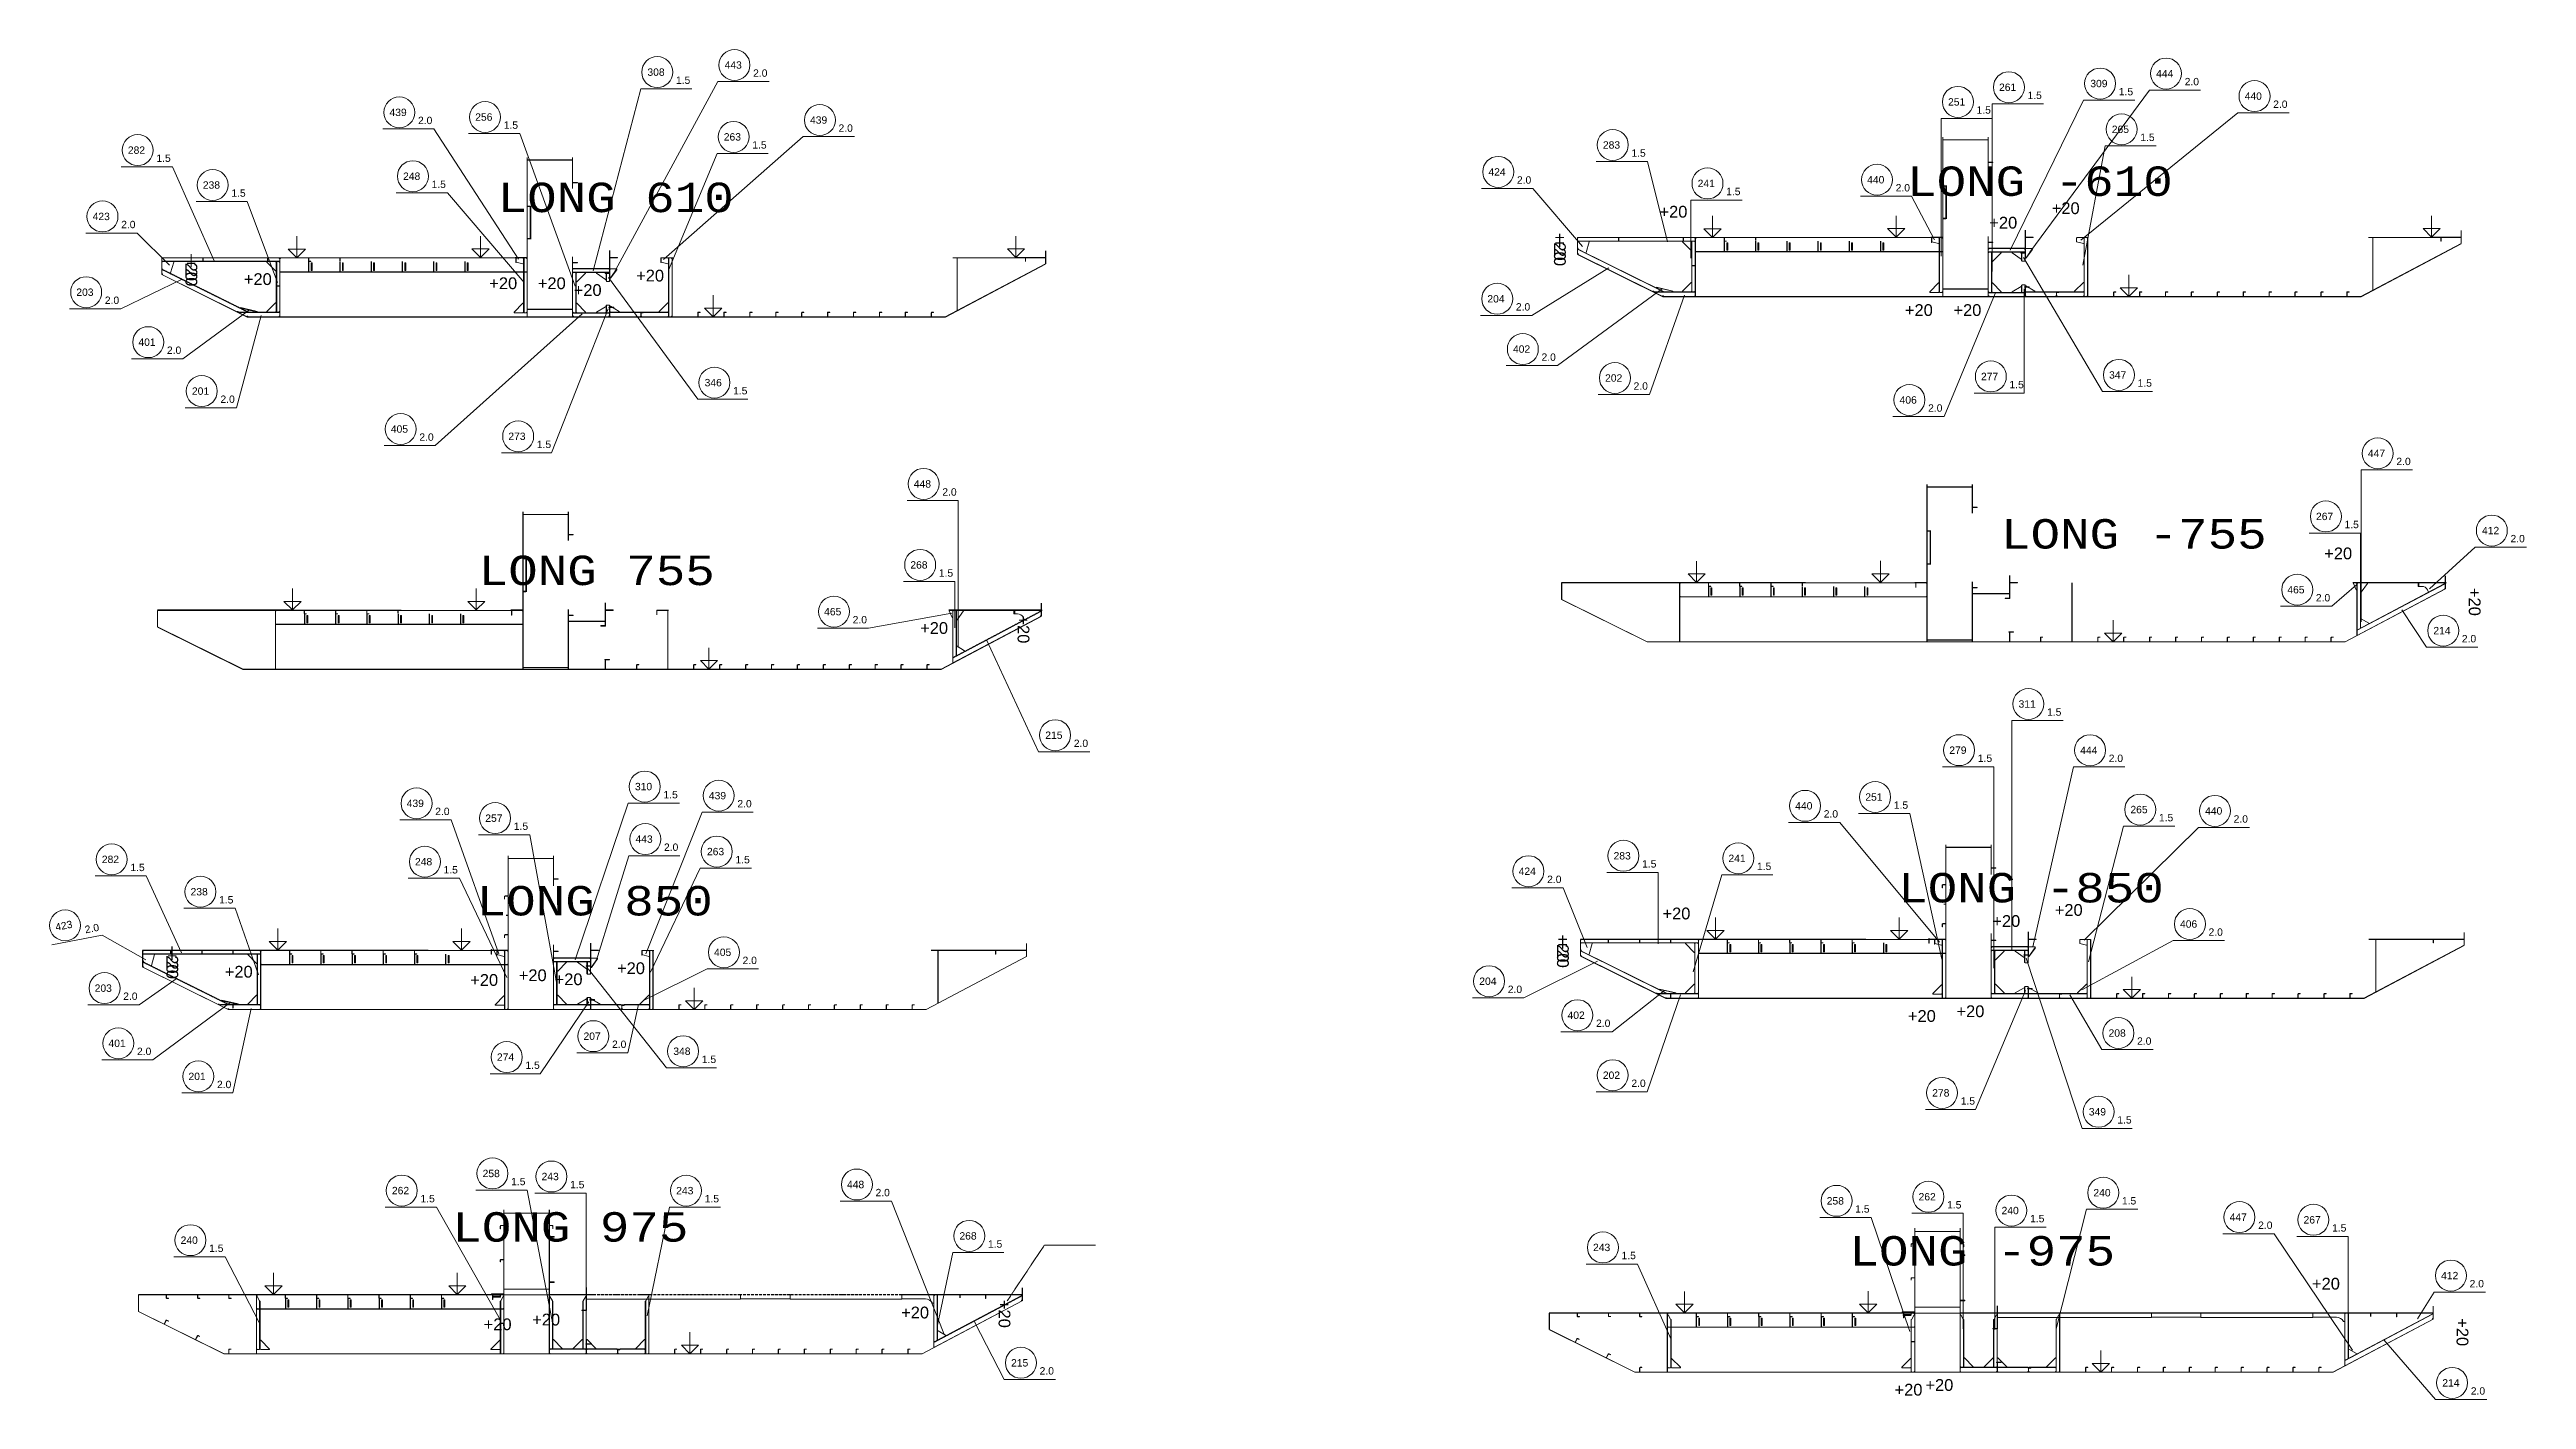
# Model space of a CAD drawing. Header units: inches. Extents: x -13175 to 44880, y -10439 to 22675.
# Drawn here: x 23854 to 44880, y -2605 to 8856 of the extents above; entities that cross this region are included whole.
import ezdxf

# ---------------------------------------------------------------- set-up
doc = ezdxf.new("R2010")
doc.units = ezdxf.units.IN
doc.header["$MEASUREMENT"] = 0
for name, pattern in [('Dashed', [10, 7.5, -2.5]), ('Dashed_dotted', [34, 24, -5, 0, -5]), ('Short_dashed', [5, 3.75, -1.25])]:
    doc.linetypes.add(name, pattern=pattern)
doc.layers.get('0').update_dxf_attribs({"linetype": 'CONTINUOUS'})
doc.styles.add('Style_ARIAL', font='ARIAL')
doc.styles.add('Style_Courier_New', font='Courier New')

msp = doc.modelspace()

# ---------------------------------------------------------------- texts
at = {"color": 1, "lineweight": 0, "style": 'Style_ARIAL'}
for s, height, p in [('308', 62.622309, (28929.52367, 8632.43956)), ('1.5', 62.622309, (29171.53417, 8563.94648)), ('443', 62.622309, (29584.83983, 8692.74487)), ('2.0', 62.622309, (29826.85033, 8624.25179)), ('444', 62.622309, (41736.71971, 8620.46685)), ('251', 62.622309, (39970.09984, 8379.62985)), ('261', 62.622309, (40402.75975, 8503.98021)), ('1.5', 62.622309, (40644.77025, 8435.48713)), ('309', 62.622309, (41177.72924, 8535.69369)), ('1.5', 62.622309, (41419.73973, 8467.20061)), ('2.0', 62.622309, (41978.73021, 8551.97377)), ('440', 62.622309, (42488.03197, 8428.65672)), ('2.0', 62.622309, (42730.04247, 8360.16364)), ('439', 62.622309, (26739.97289, 8290.77124)), ('2.0', 62.622309, (26981.98339, 8222.27807)), ('256', 62.622309, (27467.56078, 8251.13563)), ('1.5', 62.622309, (27709.57128, 8182.64246)), ('439', 62.622309, (30309.63842, 8225.65637)), ('2.0', 62.622309, (30551.64891, 8157.16319)), ('1.5', 62.622309, (40212.11034, 8311.13677)), ('265', 62.622309, (41360.02294, 8147.02434)), ('282', 62.622309, (24519.14464, 7970.16139)), ('263', 62.622309, (29577.69261, 8082.74617)), ('1.5', 62.622309, (29819.70311, 8014.253)), ('283', 62.622309, (37040.11937, 8014.00699)), ('1.5', 62.622309, (37282.12987, 7945.51382)), ('1.5', 62.622309, (41602.03344, 8078.53117)), ('1.5', 62.622309, (24761.15514, 7901.66821)), ('248', 62.622309, (26855.19811, 7748.68598)), ('424', 62.622309, (36068.42443, 7785.09154)), ('2.0', 62.622309, (36310.43492, 7716.59839)), ('440', 62.622309, (39283.49706, 7718.93868)), ('238', 62.622309, (25155.50634, 7674.10358)), ('1.5', 62.622309, (25397.51683, 7605.61043)), ('1.5', 62.622309, (27097.20861, 7680.19282)), ('241', 62.622309, (37844.65123, 7687.44048)), ('1.5', 62.622309, (38086.66173, 7618.94733)), ('2.0', 62.622309, (39525.50756, 7650.44552)), ('423', 62.622309, (24220.18224, 7407.18187)), ('2.0', 62.622309, (24462.19274, 7338.68872)), ('203', 62.622309, (24081.65074, 6764.04371)), ('2.0', 62.622309, (24323.66124, 6695.55054)), ('204', 62.622309, (36059.45836, 6707.85074)), ('2.0', 62.622309, (36301.46886, 6639.35761)), ('401', 62.622309, (24608.72289, 6339.81471)), ('2.0', 62.622309, (24850.73339, 6271.32163)), ('402', 62.622309, (36277.02428, 6281.18081)), ('2.0', 62.622309, (36519.03478, 6212.68773)), ('202', 62.622309, (37058.70763, 6035.73584)), ('277', 62.622309, (40249.71105, 6048.40083)), ('347', 62.622309, (41337.15612, 6061.66663)), ('201', 62.622309, (25062.94652, 5924.15595)), ('2.0', 62.622309, (25304.95702, 5855.66287)), ('346', 62.622309, (29414.8203, 5996.29054)), ('1.5', 62.5, (29656.8308, 5927.79746)), ('2.0', 62.622309, (37300.71813, 5967.24276)), ('406', 62.622309, (39558.75035, 5849.24559)), ('1.5', 62.5, (40491.72155, 5979.90775)), ('1.5', 62.5, (41579.16661, 5993.17355)), ('2.0', 62.622309, (39800.76085, 5780.75251)), ('405', 62.622309, (26751.46581, 5602.25806)), ('2.0', 62.622309, (26993.47631, 5533.76498)), ('273', 62.622309, (27748.70702, 5540.5416)), ('1.5', 62.5, (27990.71752, 5472.04852)), ('447', 62.622309, (43533.89379, 5395.74332)), ('2.0', 62.622309, (43775.90428, 5327.25024)), ('448', 62.622309, (31190.79991, 5136.54723)), ('2.0', 62.622309, (31432.81041, 5068.05415)), ('267', 62.622309, (43093.57396, 4860.34713)), ('1.5', 62.622309, (43335.58446, 4791.85405)), ('412', 62.622309, (44502.5797, 4740.46588)), ('2.0', 62.622309, (44744.5902, 4671.9728)), ('268', 62.622309, (31161.24059, 4448.67587)), ('1.5', 62.622309, (31403.25109, 4380.18279)), ('465', 62.622309, (42850.37328, 4238.35959)), ('2.0', 62.622309, (43092.38378, 4169.86632)), ('465', 62.622309, (30429.56029, 4052.13714)), ('2.0', 62.622309, (30671.57079, 3983.64386)), ('214', 62.622309, (44089.60973, 3890.82808)), ('2.0', 62.622309, (44331.62023, 3822.33481)), ('311', 62.622309, (40568.58312, 3268.01772)), ('1.5', 62.622309, (40810.59362, 3199.52445)), ('215', 62.622309, (32306.81859, 3002.78487)), ('2.0', 62.622309, (32548.82909, 2934.2916)), ('279', 62.622309, (39980.81151, 2875.77834)), ('1.5', 62.622309, (40222.82201, 2807.28507)), ('444', 62.622309, (41092.10607, 2875.34308)), ('2.0', 62.622309, (41334.11657, 2806.84981)), ('310', 62.622309, (28823.56359, 2566.78519)), ('1.5', 62.622309, (29065.57408, 2498.29192)), ('439', 62.622309, (29450.98668, 2489.73441)), ('251', 62.622309, (39267.80492, 2478.11408)), ('439', 62.622309, (26886.12767, 2424.37415)), ('2.0', 62.622309, (27128.13817, 2355.88088)), ('257', 62.622309, (27553.2755, 2298.60396)), ('2.0', 62.622309, (29692.99718, 2421.24114)), ('440', 62.622309, (38672.82201, 2403.25408)), ('2.0', 62.622309, (38914.83251, 2334.76081)), ('1.5', 62.622309, (39509.81542, 2409.62081)), ('265', 62.622309, (41518.21386, 2371.66533)), ('1.5', 62.622309, (41760.22435, 2303.17206)), ('440', 62.622309, (42152.26842, 2360.29563)), ('2.0', 62.622309, (42394.27892, 2291.80236)), ('1.5', 62.622309, (27795.286, 2230.11069)), ('443', 62.622309, (28828.14122, 2120.63994)), ('2.0', 62.622309, (29070.15172, 2052.14667)), ('282', 62.622309, (24298.20958, 1948.9553)), ('1.5', 62.622309, (24540.22008, 1880.46203)), ('248', 62.622309, (26956.58361, 1928.72329)), ('1.5', 62.622309, (27198.5941, 1860.23002)), ('263', 62.622309, (29434.89476, 2014.98275)), ('1.5', 62.622309, (29676.90526, 1946.48948)), ('424', 62.622309, (36324.93688, 1847.96424)), ('283', 62.622309, (37130.6986, 1979.01091)), ('1.5', 62.622309, (37372.70909, 1910.51764)), ('241', 62.622309, (38105.95494, 1957.69973)), ('1.5', 62.622309, (38347.96544, 1889.20646)), ('238', 62.622309, (25051.34984, 1673.99459)), ('2.0', 62.622309, (36566.94738, 1779.47097)), ('1.5', 62.622309, (25293.36034, 1605.50132)), ('406', 62.622309, (41939.28014, 1399.86892)), ('2.0', 62.622309, (42181.29064, 1331.37565)), ('405', 62.622309, (29495.10289, 1159.54909)), ('2.0', 62.622309, (29737.11339, 1091.05582)), ('203', 62.622309, (24237.44603, 855.45325)), ('2.0', 62.622309, (24479.45653, 786.9596)), ('204', 62.622309, (35990.83043, 914.21332)), ('2.0', 62.622309, (36232.84093, 845.71967)), ('402', 62.622309, (36740.15294, 625.72455)), ('401', 62.622309, (24354.52367, 387.14347)), ('207', 62.622309, (28386.80516, 447.60337)), ('2.0', 62.622309, (28628.81566, 379.10972)), ('2.0', 62.622309, (36982.16344, 557.2309)), ('208', 62.622309, (41332.69139, 474.42069)), ('2.0', 62.622309, (41574.70189, 405.92704)), ('2.0', 62.622309, (24596.53417, 318.64982)), ('274', 62.622309, (27652.0548, 269.85602)), ('1.5', 62.5, (27894.0653, 201.36237)), ('348', 62.622309, (29149.2014, 319.7721)), ('1.5', 62.5, (29391.2119, 251.27845)), ('201', 62.622309, (25033.57335, 106.15821)), ('2.0', 62.622309, (25275.58385, 37.66456)), ('202', 62.622309, (37039.88134, 116.18705)), ('2.0', 62.622309, (37281.89183, 47.69339)), ('278', 62.622309, (39835.67907, -33.71606)), ('1.5', 62.5, (40077.68956, -102.20971)), ('349', 62.622309, (41164.94847, -194.32702)), ('1.5', 62.5, (41406.95897, -262.82067)), ('262', 62.622309, (26760.70653, -863.1701)), ('258', 62.622309, (27530.51854, -717.92245)), ('1.5', 62.622309, (27772.52904, -786.4161)), ('243', 62.622309, (28030.91832, -743.83493)), ('1.5', 62.622309, (28272.92882, -812.32858)), ('243', 62.622309, (29173.68261, -863.70034)), ('448', 62.622309, (30623.69176, -811.69152)), ('2.0', 62.622309, (30865.70226, -880.18518)), ('240', 62.622309, (41203.96215, -881.60348)), ('1.5', 62.622309, (27002.71703, -931.66375)), ('1.5', 62.622309, (29415.6931, -932.194)), ('258', 62.622309, (38940.21703, -950.40078)), ('1.5', 62.622309, (39182.22753, -1018.89444)), ('262', 62.622309, (39719.92284, -915.58328)), ('1.5', 62.622309, (39961.93334, -984.07693)), ('240', 62.622309, (40424.25634, -1032.68457)), ('1.5', 62.622309, (40666.26683, -1101.17822)), ('1.5', 62.622309, (41445.97264, -950.09713)), ('447', 62.622309, (42360.47765, -1088.94525)), ('267', 62.622309, (42987.81224, -1111.5809)), ('240', 62.622309, (24966.90465, -1284.38668)), ('268', 62.622309, (31578.10155, -1248.02194)), ('1.5', 62.622309, (31820.11205, -1316.51559)), ('2.0', 62.622309, (42602.48815, -1157.4389)), ('1.5', 62.622309, (43229.82274, -1180.07455)), ('1.5', 62.622309, (25208.91515, -1352.88034)), ('243', 62.622309, (36956.55004, -1345.98718)), ('1.5', 62.622309, (37198.56053, -1414.48083)), ('412', 62.622309, (44155.40563, -1584.97338)), ('2.0', 62.622309, (44397.41613, -1653.46704)), ('215', 62.622309, (32016.5476, -2325.59533)), ('2.0', 62.622309, (32258.55809, -2394.08898)), ('214', 62.622309, (44165.60155, -2495.89791)), ('2.0', 62.622309, (44407.61205, -2564.39157))]:
    msp.add_text(s, height=height, dxfattribs=at).set_placement(p)
at = {"color": 7, "lineweight": 0, "style": 'Style_Courier_New'}
for s, p in [('LONG -610', (39622.54735, 7612.7563)), ('LONG 610', (27657.79821, 7475.06165)), ('LONG -755', (40419.90148, 4618.66279)), ('LONG 755', (27497.17504, 4308.54125)), ('LONG 850', (27479.95397, 1503.61876)), ('LONG -850', (39546.64403, 1614.40749)), ('LONG 975', (27273.03563, -1265.46273)), ('LONG -975', (39133.28649, -1468.55264))]:
    msp.add_text(s, height=250, dxfattribs=at).set_placement(p)
at = {"color": 3, "lineweight": 0, "style": 'Style_ARIAL'}
for p in [(37520.34093, 7428.51032), (40320.34093, 7335.51034), (40850.33971, 7458.51034), (25503.63866, 6856.18081), (28833.63744, 6886.18083), (27587.06151, 6821.18082), (27999.06407, 6821.18082), (28303.63866, 6763.18083), (39603.76683, 6593.51029), (40015.76635, 6593.51029), (43163.32189, 4527.63572), (31244.3308, 3894.28916), (37545.89025, 1470.46332), (40345.8933, 1406.463), (40875.89208, 1500.46286), (25341.59948, 975.97632), (28671.59825, 1005.97663), (27425.02233, 905.97663), (27837.02489, 945.97678), (28141.59948, 911.97638), (39629.31615, 600.46286), (40041.31871, 640.46302), (43059.42174, -1672.5184), (27951.36815, -1977.32797), (31082.94164, -1917.32812), (27539.36864, -2017.32812), (39515.84874, -2572.5184), (39777.84825, -2532.51901)]:
    msp.add_text('+20', height=100, dxfattribs=at).set_placement(p)
for p in [(36624.8026, 7299.82808), (36624.8026, 7254.04782), (25008.10033, 7127.49855), (25008.10033, 7081.7183), (44390.78466, 4284.36828), (32071.79357, 4051.02172), (36650.35497, 1341.781), (36650.35497, 1296.00081), (24846.06115, 1247.294), (24846.06115, 1201.51381), (31910.40441, -1760.59594), (44286.88451, -1915.78622)]:
    msp.add_text('+20', height=100, rotation=270, dxfattribs=at).set_placement(p)
at = {"color": 1, "lineweight": 0, "style": 'Style_ARIAL'}
for s, p in [('423', (23909.67809, 1372.82119)), ('2.0', (24160.30065, 1351.67937))]:
    msp.add_text(s, height=62.622309, rotation=10.980676651, dxfattribs=at).set_placement(p)

# ---------------------------------------------------------------- linework, layer by layer
at = {"color": 3, "lineweight": 0}
for p, q in [((39924.8026, 6758.51035), (39924.8026, 8110.57548)), ((39926.30101, 6758.51035), (39926.30101, 8110.57548)), ((40309.80321, 7848.98407), (40309.80321, 8110.57548)), ((40311.30162, 7848.98407), (40311.30162, 8110.57548)), ((27908.10033, 6586.18083), (27908.10033, 7938.26551)), ((27909.59874, 6586.18083), (27909.59874, 7938.26551)), ((28293.10094, 7676.65456), (28293.10094, 7938.26551)), ((28294.59935, 7676.65456), (28294.59935, 7938.26551)), ((39951.30407, 7699.84326), (39951.30407, 7417.17737)), ((39956.30284, 7699.84326), (39956.30284, 7417.17737)), ((27934.60179, 7244.84784), (27934.60179, 7527.51374)), ((27939.60057, 7244.84784), (27939.60057, 7527.51374)), ((28608.10033, 6956.18081), (28608.10033, 7149.18082)), ((28611.10021, 6956.18081), (28611.10021, 7149.18082)), ((38352.28978, 7258.51035), (36823.30114, 7258.51035)), ((36823.30419, 7118.51032), (36823.30419, 7258.51033)), ((36824.8026, 7118.51032), (36824.8026, 7258.51033)), ((36824.8026, 7258.51033), (36824.8026, 7233.01031)), ((37824.8026, 7258.51033), (36824.8026, 7258.51033)), ((36829.80443, 7228.51033), (36824.8026, 7223.51034)), ((36924.8026, 7228.51033), (36824.8026, 7228.51033)), ((36824.8026, 7228.51033), (36824.8026, 7163.17017)), ((36824.8026, 7173.17018), (36833.75951, 7158.72276)), ((36824.8026, 7156.4712), (36824.8026, 7118.51032)), ((37543.86083, 6803.96981), (36830.2622, 7158.30779)), ((37824.8026, 7228.51033), (37799.30211, 7228.51033)), ((37824.8026, 6758.51035), (37824.8026, 7258.51033)), ((37824.8026, 7233.01031), (37824.8026, 7258.51033)), ((37824.8026, 6798.51031), (37824.8026, 7228.51033)), ((37826.30407, 6758.51035), (37826.30407, 7258.51033)), ((37826.30407, 7258.51033), (37826.30407, 7144.51032)), ((39924.8026, 7258.51033), (37826.30407, 7258.51033)), ((38069.80382, 7258.51033), (38069.80382, 7232.95557)), ((38071.30223, 7258.51033), (38071.30223, 7232.95557)), ((39924.8026, 7261.51035), (39824.8026, 7261.51035)), ((39924.8026, 7258.51035), (39824.8026, 7258.51035)), ((39924.8026, 7258.51033), (39899.30211, 7258.51033)), ((39924.8026, 6793.51034), (39924.8026, 7258.51033)), ((39924.8026, 7144.51032), (39924.8026, 7258.51033)), ((40309.80321, 6758.51035), (40309.80321, 7268.03658)), ((40311.30162, 6758.51035), (40311.30162, 7268.03658)), ((40311.30468, 7165.51032), (40311.30468, 7140.01033)), ((40624.8026, 7165.51032), (40311.30468, 7165.51032)), ((40624.8026, 7128.51033), (40624.8026, 7321.51034)), ((40624.8026, 7140.01033), (40624.8026, 7165.51032)), ((40627.80248, 7128.51033), (40627.80248, 7321.51034)), ((41154.80138, 7258.51035), (41129.30394, 7258.51035)), ((41154.80138, 6758.51035), (41154.80138, 7258.51035)), ((41154.80138, 7258.51035), (41154.80138, 6758.51035)), ((41156.30284, 7258.51035), (41156.30284, 6758.51035)), ((44324.8026, 7208.51033), (43474.8026, 6758.51035)), ((44325.73949, 7206.74274), (43475.73949, 6756.74276)), ((44324.8026, 7258.51035), (43539.80199, 7258.51035)), ((43574.8026, 6811.45153), (43574.8026, 7258.51033)), ((43576.30407, 6811.45153), (43576.30407, 7258.51033)), ((44324.8026, 7208.51033), (44324.8026, 7318.51033)), ((44326.80455, 7208.51033), (44326.80455, 7318.51033)), ((26335.58751, 7086.18083), (24806.59886, 7086.18083)), ((24806.60192, 6946.18082), (24806.60192, 7086.18078)), ((24807.21227, 6944.38949), (25532.21227, 6584.38945)), ((24808.10033, 6946.18082), (24808.10033, 7086.18078)), ((24808.10033, 7086.18078), (24808.10033, 7060.68082)), ((25808.10033, 7086.18078), (24808.10033, 7086.18078)), ((24813.09911, 7056.18081), (24808.10033, 7051.18079)), ((24908.10033, 7056.18081), (24808.10033, 7056.18081)), ((24808.10033, 7056.18081), (24808.10033, 6990.84067)), ((24808.10033, 7000.84066), (24817.05724, 6986.39321)), ((24808.10033, 6984.14168), (24808.10033, 6946.18082)), ((24808.10033, 6946.18082), (25533.10033, 6586.18083)), ((24808.10033, 6946.18082), (25452.54613, 6626.18079)), ((25808.10033, 7056.18081), (25782.59984, 7056.18081)), ((25808.10033, 6586.18083), (25808.10033, 7086.18078)), ((25808.10033, 7060.68082), (25808.10033, 7086.18078)), ((25808.10033, 6626.18079), (25808.10033, 7056.18081)), ((25809.60179, 6586.18083), (25809.60179, 7086.18078)), ((25809.60179, 7086.18078), (25809.60179, 6972.18079)), ((27908.10033, 7086.18078), (25809.60179, 7086.18078)), ((26053.10155, 7060.62603), (26053.10155, 7086.18078)), ((26054.59996, 7060.62603), (26054.59996, 7086.18078)), ((27908.10033, 7089.18083), (27808.10033, 7089.18083)), ((27908.10033, 7086.18083), (27808.10033, 7086.18083)), ((27908.10033, 7086.18083), (27882.59984, 7086.18083)), ((27908.10033, 6621.18087), (27908.10033, 7086.18083)), ((27908.10033, 6972.18079), (27908.10033, 7086.18078)), ((28293.10094, 6586.18083), (28293.10094, 7095.70706)), ((28294.59935, 6586.18083), (28294.59935, 7095.70706)), ((28294.59935, 6993.1808), (28294.59935, 6967.68079)), ((28608.10033, 6993.1808), (28294.59935, 6993.1808)), ((28294.59935, 6963.18078), (28294.59935, 6621.18077)), ((28320.09984, 6963.18078), (28294.59935, 6963.18078)), ((28608.10033, 6963.18083), (28582.59984, 6963.18083)), ((28608.10033, 6967.68079), (28608.10033, 6993.1808)), ((28608.10033, 6886.18083), (28608.10033, 6963.18083)), ((29144.59935, 7087.68082), (29049.04576, 7087.68082)), ((29144.59935, 7086.18083), (29049.04576, 7086.18083)), ((29138.09911, 7086.18083), (29112.60167, 7086.18083)), ((29138.09911, 6586.18083), (29138.09911, 7086.18083)), ((29138.09911, 6586.18083), (29138.09911, 7086.18083)), ((29139.60057, 6586.18083), (29139.60057, 7086.18083)), ((32308.10033, 7036.18078), (31458.10033, 6586.18083)), ((32309.03722, 7034.41324), (31459.03722, 6584.41319)), ((32308.10033, 7086.18083), (31523.09972, 7086.18083)), ((31558.10033, 6639.12196), (31558.10033, 7086.18078)), ((31559.60179, 6639.12196), (31559.60179, 7086.18078)), ((32308.10033, 7036.18078), (32308.10033, 7146.1808)), ((32310.09923, 7036.18078), (32310.09923, 7146.1808)), ((36823.91454, 7116.71901), (37548.91454, 6756.71902)), ((36824.8026, 7118.51032), (37549.8026, 6758.51035)), ((36824.8026, 7118.51032), (37469.2484, 6798.51031)), ((37830.23778, 7140.43734), (39920.86888, 7140.43734)), ((40311.30468, 7135.51032), (40311.30468, 6793.51034)), ((40336.80211, 7135.51032), (40311.30468, 7135.51032)), ((40596.2473, 7132.45559), (40596.2473, 7061.56511)), ((40624.8026, 7135.51035), (40599.30211, 7135.51035)), ((40599.30211, 7058.51035), (40624.8026, 7058.51035)), ((40624.8026, 7058.51035), (40624.8026, 7135.51035)), ((28582.59984, 6886.18083), (28608.10033, 6886.18083)), ((37469.2484, 6798.51031), (37545.69799, 6798.51031)), ((37481.33031, 6792.51032), (37549.8026, 6758.51035)), ((43474.8026, 6758.51035), (37549.8026, 6758.51035)), ((37549.8026, 6758.51035), (37824.8026, 6758.51035)), ((43474.8026, 6756.51035), (37549.8026, 6756.51035)), ((37799.30211, 6798.51031), (37824.8026, 6798.51031)), ((37824.8026, 6758.51035), (37824.8026, 6792.51032)), ((39899.30211, 6793.51034), (39924.8026, 6793.51034)), ((40311.30468, 6793.51034), (40336.80211, 6793.51034)), ((40596.2473, 6855.45559), (40596.2473, 6796.5651)), ((40624.8026, 6858.51035), (40599.30211, 6858.51035)), ((40599.30211, 6793.51034), (40624.8026, 6793.51034)), ((40624.8026, 6793.51034), (40624.8026, 6858.51035)), ((40624.8026, 6758.51035), (40624.8026, 6838.51037)), ((40626.30101, 6792.51037), (40626.30101, 6758.51035)), ((40626.30101, 6758.51035), (40889.80199, 6758.51035)), ((40627.80248, 6758.51035), (40627.80248, 6838.51037)), ((40885.73095, 6796.58337), (40630.37511, 6796.58337)), ((40889.80199, 6792.58337), (40889.80199, 6758.51035)), ((40889.80199, 6758.51035), (40889.80199, 6792.51037)), ((40891.80394, 6792.58337), (40891.80394, 6758.51035)), ((40891.80394, 6792.51037), (40891.80394, 6758.51035)), ((40909.80321, 6792.51037), (40891.80394, 6792.51037)), ((40891.80394, 6758.51035), (41124.8026, 6758.51035)), ((41120.7285, 6796.58337), (40909.80321, 6796.58337)), ((41124.8026, 6758.51035), (41124.8026, 6792.51037)), ((41129.30394, 6758.51035), (41154.80138, 6758.51035)), ((41374.8026, 6758.51035), (41374.8026, 6792.58332)), ((41376.80455, 6758.51035), (41376.80455, 6792.58332)), ((41594.80382, 6758.51035), (41594.80382, 6792.58332)), ((41596.80272, 6758.51035), (41596.80272, 6792.58332)), ((41814.80199, 6758.51035), (41814.80199, 6792.58337)), ((41816.80394, 6758.51035), (41816.80394, 6792.58337)), ((42034.80321, 6758.51035), (42034.80321, 6792.58332)), ((42036.80211, 6758.51035), (42036.80211, 6792.58332)), ((42254.80443, 6758.51035), (42254.80443, 6792.58332)), ((42256.80333, 6758.51035), (42256.80333, 6792.58332)), ((42474.8026, 6758.51035), (42474.8026, 6792.58332)), ((42476.80455, 6758.51035), (42476.80455, 6792.58332)), ((42694.80382, 6758.51035), (42694.80382, 6792.58332)), ((42696.80272, 6758.51035), (42696.80272, 6792.58332)), ((42914.80199, 6758.51035), (42914.80199, 6792.58332)), ((42916.80394, 6758.51035), (42916.80394, 6792.58332)), ((43134.80321, 6758.51035), (43134.80321, 6792.58332)), ((43136.80211, 6758.51035), (43136.80211, 6792.58332)), ((43354.80443, 6758.51035), (43354.80443, 6792.58332)), ((43356.80333, 6758.51035), (43356.80333, 6792.58332)), ((25452.54613, 6626.18079), (25528.99266, 6626.18079)), ((25464.62804, 6620.18084), (25533.10033, 6586.18083)), ((31458.10033, 6586.18083), (25533.10033, 6586.18083)), ((25533.10033, 6586.18083), (25808.10033, 6586.18083)), ((31458.10033, 6584.18078), (25533.10033, 6584.18078)), ((25782.59984, 6626.18079), (25808.10033, 6626.18079)), ((25808.10033, 6586.18083), (25808.10033, 6620.18084)), ((27882.59984, 6621.18087), (27908.10033, 6621.18087)), ((28294.59935, 6621.18077), (28320.09984, 6621.18077)), ((28608.10033, 6686.18083), (28582.59984, 6686.18083)), ((28582.59984, 6621.18087), (28608.10033, 6621.18087)), ((28608.10033, 6621.18087), (28608.10033, 6686.18083)), ((28608.10033, 6586.18083), (28608.10033, 6666.18085)), ((28609.59874, 6620.18084), (28609.59874, 6586.18083)), ((28609.59874, 6586.18083), (28873.09972, 6586.18083)), ((28611.10021, 6586.18083), (28611.10021, 6666.18085)), ((28873.09972, 6586.18083), (28873.09972, 6620.2538)), ((28873.09972, 6586.18083), (28873.09972, 6620.18084)), ((28875.10167, 6586.18083), (28875.10167, 6620.2538)), ((28875.10167, 6620.18084), (28875.10167, 6586.18083)), ((28893.10094, 6620.18084), (28875.10167, 6620.18084)), ((28875.10167, 6586.18083), (29108.10033, 6586.18083)), ((29108.10033, 6586.18083), (29108.10033, 6620.18084)), ((29112.60167, 6586.18083), (29138.09911, 6586.18083)), ((29358.10033, 6586.18083), (29358.10033, 6620.2538)), ((29360.09923, 6586.18083), (29360.09923, 6620.2538)), ((29578.10155, 6586.18083), (29578.10155, 6620.2538)), ((29580.10045, 6586.18083), (29580.10045, 6620.2538)), ((29798.09972, 6586.18083), (29798.09972, 6620.2538)), ((29800.10167, 6586.18083), (29800.10167, 6620.2538)), ((30018.10094, 6586.18083), (30018.10094, 6620.2538)), ((30020.09984, 6586.18083), (30020.09984, 6620.2538)), ((30238.09911, 6586.18083), (30238.09911, 6620.2538)), ((30240.10106, 6586.18083), (30240.10106, 6620.2538)), ((30458.10033, 6586.18083), (30458.10033, 6620.2538)), ((30460.09923, 6586.18083), (30460.09923, 6620.2538)), ((30678.10155, 6586.18083), (30678.10155, 6620.2538)), ((30680.10045, 6586.18083), (30680.10045, 6620.2538)), ((30898.09972, 6586.18083), (30898.09972, 6620.2538)), ((30900.10167, 6586.18083), (30900.10167, 6620.2538)), ((31118.10094, 6586.18083), (31118.10094, 6620.2538)), ((31120.09984, 6586.18083), (31120.09984, 6620.2538)), ((31338.09911, 6586.18083), (31338.09911, 6620.2538)), ((31340.10106, 6586.18083), (31340.10106, 6620.2538)), ((39790.78466, 3827.63572), (39790.78466, 5163.58504)), ((39792.28307, 3827.63572), (39792.28307, 5163.58504)), ((40175.78527, 4919.35477), (40175.78527, 5163.58504)), ((40177.28368, 4919.35477), (40177.28368, 5163.58504)), ((27871.79357, 3594.28916), (27871.79357, 4930.24955)), ((27873.29198, 3594.28916), (27873.29198, 4930.24955)), ((28256.79418, 4686.00821), (28256.79418, 4930.24955)), ((28258.29259, 4686.00821), (28258.29259, 4930.24955)), ((39817.28307, 4771.51065), (39817.28307, 4483.76078)), ((39822.2849, 4771.51065), (39822.2849, 4483.76078)), ((27898.29503, 4250.41404), (27898.29503, 4538.1639)), ((27903.29381, 4250.41404), (27903.29381, 4538.1639)), ((36689.28319, 4187.63556), (36689.28319, 4327.63572)), ((38759.41869, 4327.63572), (36689.28319, 4327.63572)), ((36690.78466, 4187.63556), (36690.78466, 4327.63572)), ((37690.78466, 3827.63572), (37690.78466, 4327.63572)), ((37692.28307, 3827.63572), (37692.28307, 4327.63572)), ((37692.28307, 4327.63572), (37692.28307, 4213.63578)), ((39790.78466, 4327.63572), (37692.28307, 4327.63572)), ((37696.21678, 4209.56282), (39786.85094, 4209.56282)), ((37935.78282, 4327.63572), (37935.78282, 4302.08087)), ((37937.28429, 4327.63572), (37937.28429, 4302.08087)), ((38200.78527, 4327.63572), (38200.78527, 4302.08087)), ((38202.28368, 4327.63572), (38202.28368, 4302.08087)), ((38465.78466, 4327.63572), (38465.78466, 4302.08087)), ((38467.28307, 4327.63572), (38467.28307, 4302.08087)), ((39790.78466, 4330.63578), (39689.21605, 4330.63578)), ((39790.78466, 4327.63572), (39689.21605, 4327.63572)), ((39790.78466, 4213.63578), (39790.78466, 4327.63572)), ((40175.78527, 3827.63572), (40175.78527, 4335.91666)), ((40177.28368, 3827.63572), (40177.28368, 4335.91666)), ((40490.78466, 4197.63579), (40490.78466, 4390.63563)), ((40493.78453, 4197.63579), (40493.78453, 4390.63563)), ((41020.78344, 4327.63572), (41020.78344, 3827.63572)), ((41022.2849, 4327.63572), (41022.2849, 3827.63572)), ((44190.78466, 4277.63572), (43340.78466, 3827.63572)), ((44191.71849, 4275.86799), (43341.71849, 3825.86799)), ((44190.78466, 4330.63578), (43405.78405, 4330.63578)), ((44190.78466, 4327.63572), (43405.78405, 4327.63572)), ((43440.78466, 3880.57685), (43440.78466, 4327.63572)), ((43442.28307, 3880.57685), (43442.28307, 4327.63572)), ((43442.28307, 4327.63572), (43442.28307, 3926.63054)), ((43467.78356, 4327.63572), (43442.28307, 4327.63572)), ((43442.28307, 3881.37107), (44190.78466, 4277.63572)), ((44185.27928, 4317.80047), (43443.97985, 3925.34728)), ((43470.83837, 3943.18557), (43470.83837, 4324.58091)), ((44190.78466, 4277.63572), (44190.78466, 4387.63575)), ((44190.78466, 4277.63572), (44190.78466, 4316.10656)), ((44192.78356, 4277.63572), (44192.78356, 4387.63575)), ((26840.4276, 4094.28916), (24770.2921, 4094.28916)), ((24770.29515, 3954.28901), (24770.29515, 4094.28916)), ((24771.79357, 3954.28901), (24771.79357, 4094.28916)), ((25771.79357, 3594.28916), (25771.79357, 4094.28916)), ((25773.29503, 3594.28916), (25773.29503, 4094.28916)), ((25773.29503, 4094.28916), (25773.29503, 3980.28884)), ((27871.79357, 4094.28916), (25773.29503, 4094.28916)), ((26016.79479, 4068.73412), (26016.79479, 4094.28916)), ((26018.2932, 4068.73412), (26018.2932, 4094.28916)), ((26281.79418, 4068.73412), (26281.79418, 4094.28916)), ((26283.29259, 4068.73412), (26283.29259, 4094.28916)), ((26546.79357, 4068.73412), (26546.79357, 4094.28916)), ((26548.29503, 4068.73412), (26548.29503, 4094.28916)), ((27871.79357, 4097.28904), (27770.22496, 4097.28904)), ((27871.79357, 4094.28916), (27770.22496, 4094.28916)), ((27871.79357, 3980.28884), (27871.79357, 4094.28916)), ((28256.79418, 3594.28916), (28256.79418, 4102.5701)), ((28258.29259, 3594.28916), (28258.29259, 4102.5701)), ((28571.79357, 3964.28923), (28571.79357, 4157.28927)), ((28574.79345, 3964.28923), (28574.79345, 4157.28927)), ((29108.29259, 4095.7891), (29012.739, 4095.7891)), ((29108.29259, 4094.28916), (29012.739, 4094.28916)), ((29101.79235, 3594.28916), (29101.79235, 4094.28916)), ((29103.29381, 3594.28916), (29103.29381, 4094.28916)), ((32271.79357, 4044.28916), (31421.79357, 3594.28916)), ((32272.73046, 4042.52143), (31422.73046, 3592.52143)), ((32271.79357, 4097.28904), (31486.79296, 4097.28904)), ((32271.79357, 4094.28916), (31486.79296, 4094.28916)), ((31521.79357, 3647.23029), (31521.79357, 4094.28916)), ((31523.29198, 4094.28916), (31523.29198, 3693.28399)), ((31548.79247, 4094.28916), (31523.29198, 4094.28916)), ((31523.29198, 3648.02451), (32271.79357, 4044.28916)), ((31523.29503, 3647.23029), (31523.29503, 4094.28916)), ((32271.79357, 4044.28916), (32271.79357, 4154.28901)), ((32271.79357, 4044.28916), (32271.79357, 4082.76)), ((32273.79247, 4044.28916), (32273.79247, 4154.28901)), ((36689.89354, 4185.84456), (37414.89354, 3825.84433)), ((36690.78466, 4187.63556), (37415.78466, 3827.63572)), ((24770.90551, 3952.49762), (25495.90551, 3592.49778)), ((24771.79357, 3954.28901), (25496.79357, 3594.28916)), ((43340.78466, 3827.63572), (37415.78466, 3827.63572)), ((43340.78466, 3825.63567), (37415.78466, 3825.63567)), ((40490.78466, 3827.63572), (40490.78466, 3907.63564)), ((40493.78453, 3827.63572), (40493.78453, 3907.63564)), ((40755.78405, 3861.70859), (40755.78405, 3827.63572)), ((40757.786, 3861.70859), (40757.786, 3827.63572)), ((41240.78466, 3827.63572), (41240.78466, 3861.70859)), ((41242.78356, 3827.63572), (41242.78356, 3861.70859)), ((41460.78282, 3827.63572), (41460.78282, 3861.70859)), ((41462.78478, 3827.63572), (41462.78478, 3861.70859)), ((41680.78405, 3827.63572), (41680.78405, 3861.70859)), ((41682.786, 3827.63572), (41682.786, 3861.70859)), ((41900.78527, 3827.63572), (41900.78527, 3861.70859)), ((41902.78417, 3827.63572), (41902.78417, 3861.70859)), ((42120.78344, 3827.63572), (42120.78344, 3861.70859)), ((42122.78234, 3827.63572), (42122.78234, 3861.70859)), ((42340.78466, 3827.63572), (42340.78466, 3861.70859)), ((42342.78356, 3827.63572), (42342.78356, 3861.70859)), ((42560.78282, 3827.63572), (42560.78282, 3861.70859)), ((42562.78478, 3827.63572), (42562.78478, 3861.70859)), ((42780.78405, 3827.63572), (42780.78405, 3861.70859)), ((42782.78295, 3827.63572), (42782.78295, 3861.70859)), ((43000.78527, 3827.63572), (43000.78527, 3861.70859)), ((43002.78417, 3827.63572), (43002.78417, 3861.70859)), ((43220.78344, 3827.63572), (43220.78344, 3861.70859)), ((43222.78234, 3827.63572), (43222.78234, 3861.70859)), ((43442.28307, 3926.63054), (43467.78356, 3940.13076)), ((43442.28307, 3919.84191), (43442.28307, 3881.37107)), ((31421.79357, 3594.28916), (25496.79357, 3594.28916)), ((31421.79357, 3592.28911), (25496.79357, 3592.28911)), ((28571.79357, 3594.28916), (28571.79357, 3674.28908)), ((28574.79345, 3594.28916), (28574.79345, 3674.28908)), ((28836.79296, 3594.28916), (28836.79296, 3628.36203)), ((28838.79491, 3594.28916), (28838.79491, 3628.36203)), ((29321.79357, 3594.28916), (29321.79357, 3628.36203)), ((29323.79247, 3594.28916), (29323.79247, 3628.36203)), ((29541.79479, 3594.28916), (29541.79479, 3628.36203)), ((29543.79369, 3594.28916), (29543.79369, 3628.36203)), ((29761.79296, 3594.28916), (29761.79296, 3628.36203)), ((29763.79491, 3594.28916), (29763.79491, 3628.36203)), ((29981.79418, 3594.28916), (29981.79418, 3628.36203)), ((29983.79308, 3594.28916), (29983.79308, 3628.36203)), ((30201.79235, 3594.28916), (30201.79235, 3628.36203)), ((30203.7943, 3594.28916), (30203.7943, 3628.36203)), ((30421.79357, 3594.28916), (30421.79357, 3628.36203)), ((30423.79247, 3594.28916), (30423.79247, 3628.36203)), ((30641.79479, 3594.28916), (30641.79479, 3628.36203)), ((30643.79369, 3594.28916), (30643.79369, 3628.36203)), ((30861.79296, 3594.28916), (30861.79296, 3628.36203)), ((30863.79491, 3594.28916), (30863.79491, 3628.36203)), ((31081.79418, 3594.28916), (31081.79418, 3628.36203)), ((31083.79308, 3594.28916), (31083.79308, 3628.36203)), ((31301.79235, 3594.28916), (31301.79235, 3628.36203)), ((31303.7943, 3594.28916), (31303.7943, 3628.36203)), ((31523.29198, 3693.28399), (31548.79247, 3706.7842)), ((31523.29198, 3686.49535), (31523.29198, 3648.02451)), ((39950.35497, 800.46286), (39950.35497, 2104.77958)), ((39951.85338, 800.46286), (39951.85338, 2104.77958)), ((40335.35558, 1851.01218), (40335.35558, 2104.77958)), ((40336.85399, 1851.01218), (40336.85399, 2104.77958)), ((27746.06115, 705.97663), (27746.06115, 2010.2941)), ((27747.55956, 705.97663), (27747.55956, 2010.2941)), ((28131.06176, 1756.52594), (28131.06176, 2010.2941)), ((28132.56017, 1756.52594), (28132.56017, 2010.2941)), ((39924.79955, 1765.46111), (39950.35497, 1765.46111)), ((39924.79955, 1763.33976), (39950.35497, 1763.33976)), ((27746.06115, 1670.97449), (27720.50573, 1670.97449)), ((27746.06115, 1668.85314), (27720.50573, 1668.85314)), ((27746.06115, 1505.97625), (27731.06176, 1505.97625)), ((27746.06115, 1504.47631), (27731.06176, 1504.47631)), ((39935.35558, 1600.46325), (39950.35497, 1600.46325)), ((39935.35558, 1598.96331), (39950.35497, 1598.96331)), ((27746.06115, 1340.97762), (27720.50573, 1340.97762)), ((27746.06115, 1338.85627), (27720.50573, 1338.85627)), ((28446.06115, 1075.97632), (28446.06115, 1268.97673)), ((28449.06102, 1075.97632), (28449.06102, 1268.97673)), ((32146.06115, 1155.97625), (32146.06115, 1265.97648)), ((32148.06005, 1155.97625), (32148.06005, 1265.97648)), ((36848.8535, 1160.46309), (36848.8535, 1300.46325)), ((39273.53307, 1300.46286), (36848.8535, 1300.46286)), ((36850.35497, 1160.46309), (36850.35497, 1300.46325)), ((36850.35497, 1300.46325), (36850.35497, 1274.96314)), ((37850.35497, 1300.46325), (36850.35497, 1300.46325)), ((36855.35375, 1270.46332), (36850.35497, 1265.46302)), ((36950.35497, 1270.46332), (36850.35497, 1270.46332)), ((36850.35497, 1270.46332), (36850.35497, 1205.1229)), ((37821.79967, 1267.40851), (37821.79967, 843.51783)), ((37850.35497, 1270.46332), (37824.85448, 1270.46332)), ((37850.35497, 800.46286), (37850.35497, 1300.46325)), ((37850.35497, 1274.96314), (37850.35497, 1300.46325)), ((37850.35497, 840.46302), (37850.35497, 1270.46332)), ((37851.85338, 800.46286), (37851.85338, 1300.46325)), ((37851.85338, 1300.46325), (37851.85338, 1186.46331)), ((39950.35497, 1300.46325), (37851.85338, 1300.46325)), ((38095.35314, 1300.46325), (38095.35314, 1274.90859)), ((38096.8546, 1300.46325), (38096.8546, 1274.90859)), ((38360.35558, 1300.46325), (38360.35558, 1274.90859)), ((38361.85399, 1300.46325), (38361.85399, 1274.90859)), ((38625.35497, 1300.46325), (38625.35497, 1274.90859)), ((38626.85338, 1300.46325), (38626.85338, 1274.90859)), ((38890.35436, 1300.46325), (38890.35436, 1274.90859)), ((38891.85277, 1300.46325), (38891.85277, 1274.90859)), ((39155.35375, 1300.46325), (39155.35375, 1274.90859)), ((39156.85521, 1300.46325), (39156.85521, 1274.90859)), ((39950.35497, 1303.46274), (39810.35558, 1303.46274)), ((39950.35497, 1300.46286), (39810.35558, 1300.46286)), ((39921.79967, 1297.40806), (39921.79967, 803.51767)), ((39924.79955, 1435.46386), (39950.35497, 1435.46386)), ((39924.79955, 1433.3425), (39950.35497, 1433.3425)), ((39950.35497, 1300.46286), (39924.85448, 1300.46286)), ((39950.35497, 1186.46331), (39950.35497, 1300.46325)), ((39950.35497, 800.46286), (39950.35497, 1300.46286)), ((40335.35558, 800.46286), (40335.35558, 1349.91355)), ((40336.85399, 800.46286), (40336.85399, 1349.91355)), ((40650.35497, 1170.46294), (40650.35497, 1363.46297)), ((40653.35485, 1170.46294), (40653.35485, 1363.46297)), ((41151.8015, 1297.40806), (41151.8015, 803.51767)), ((41180.35375, 1300.46286), (41154.85631, 1300.46286)), ((41180.35375, 800.46286), (41180.35375, 1300.46286)), ((41180.35375, 1300.46286), (41180.35375, 800.46286)), ((41181.85521, 1300.46286), (41181.85521, 800.46286)), ((44350.35497, 1303.46274), (43541.35228, 1303.46274)), ((44350.35497, 1300.46286), (43541.35228, 1300.46286)), ((43600.35497, 853.404), (43600.35497, 1300.46325)), ((43601.85338, 853.404), (43601.85338, 1300.46325)), ((44350.35497, 1250.46325), (44350.35497, 1360.46309)), ((44352.35387, 1250.46325), (44352.35387, 1360.46309)), ((27069.23925, 1205.97663), (24644.55968, 1205.97663)), ((24644.56273, 1065.97648), (24644.56273, 1205.97625)), ((24645.17308, 1064.18509), (25370.17308, 704.18525)), ((24646.06115, 1065.97648), (24646.06115, 1205.97625)), ((24646.06115, 1205.97625), (24646.06115, 1180.47652)), ((25646.06115, 1205.97625), (24646.06115, 1205.97625)), ((24651.06298, 1175.97632), (24646.06115, 1170.9764)), ((24746.06115, 1175.97632), (24646.06115, 1175.97632)), ((24646.06115, 1175.97632), (24646.06115, 1110.63628)), ((24646.06115, 1120.63613), (24655.01805, 1106.18873)), ((24646.06115, 1103.93729), (24646.06115, 1065.97648)), ((24646.06115, 1065.97648), (25371.06115, 705.97663)), ((24646.06115, 1065.97648), (25290.50695, 745.97602)), ((25646.06115, 1175.97632), (25620.56066, 1175.97632)), ((25646.06115, 705.97663), (25646.06115, 1205.97625)), ((25646.06115, 1180.47652), (25646.06115, 1205.97625)), ((25646.06115, 745.97602), (25646.06115, 1175.97632)), ((25647.56261, 705.97663), (25647.56261, 1205.97625)), ((25647.56261, 1205.97625), (25647.56261, 1091.97631)), ((27746.06115, 1205.97625), (25647.56261, 1205.97625)), ((25891.06237, 1180.42159), (25891.06237, 1205.97625)), ((25892.56078, 1180.42159), (25892.56078, 1205.97625)), ((26156.06176, 1180.42159), (26156.06176, 1205.97625)), ((26157.56017, 1180.42159), (26157.56017, 1205.97625)), ((26421.06115, 1180.42159), (26421.06115, 1205.97625)), ((26422.56261, 1180.42159), (26422.56261, 1205.97625)), ((26686.06053, 1180.42159), (26686.06053, 1205.97625)), ((26687.562, 1180.42159), (26687.562, 1205.97625)), ((26951.06298, 1180.42159), (26951.06298, 1205.97625)), ((26952.56139, 1180.42159), (26952.56139, 1205.97625)), ((27746.06115, 1208.97651), (27606.06176, 1208.97651)), ((27746.06115, 1205.97663), (27606.06176, 1205.97663)), ((27746.06115, 1205.97663), (27720.56066, 1205.97663)), ((27746.06115, 705.97663), (27746.06115, 1205.97663)), ((27746.06115, 1091.97631), (27746.06115, 1205.97625)), ((28131.06176, 705.97663), (28131.06176, 1255.42731)), ((28132.56017, 705.97663), (28132.56017, 1255.42731)), ((28132.56017, 1141.97631), (28132.56017, 1116.4762)), ((28446.06115, 1141.97631), (28132.56017, 1141.97631)), ((28132.56017, 1111.97677), (28132.56017, 745.97678)), ((28158.06066, 1111.97677), (28132.56017, 1111.97677)), ((28446.06115, 1111.97677), (28420.56066, 1111.97677)), ((28446.06115, 1116.4762), (28446.06115, 1141.97631)), ((28446.06115, 1005.97663), (28446.06115, 1111.97677)), ((28982.56017, 1207.47657), (28887.00658, 1207.47657)), ((28982.56017, 1205.97663), (28887.00658, 1205.97663)), ((28976.05992, 1205.97663), (28950.56249, 1205.97663)), ((28976.05992, 705.97663), (28976.05992, 1205.97663)), ((28976.05992, 705.97663), (28976.05992, 1205.97663)), ((28977.56139, 705.97663), (28977.56139, 1205.97663)), ((32146.06115, 1155.97625), (31296.06115, 705.97663)), ((32146.99803, 1154.2089), (31296.99803, 704.2089)), ((32146.06115, 1208.97651), (31337.05846, 1208.97651)), ((32146.06115, 1205.97663), (31337.05846, 1205.97663)), ((31396.06115, 758.91776), (31396.06115, 1205.97625)), ((31397.56261, 758.91776), (31397.56261, 1205.97625)), ((36849.46386, 1158.67171), (37574.46386, 798.67148)), ((36850.35497, 1215.12313), (36859.31188, 1200.67572)), ((36850.35497, 1198.42391), (36850.35497, 1160.46309)), ((36850.35497, 1160.46309), (37575.35497, 800.46286)), ((36850.35497, 1160.46309), (37494.79772, 840.46302)), ((37569.41014, 845.92261), (36855.81456, 1200.26069)), ((37855.7871, 1182.38997), (39946.42125, 1182.38997)), ((40336.85399, 1236.46331), (40336.85399, 1210.9632)), ((40650.35497, 1236.46331), (40336.85399, 1236.46331)), ((40336.85399, 1206.463), (40336.85399, 840.46302)), ((40362.35448, 1206.463), (40336.85399, 1206.463)), ((40365.40929, 843.51783), (40365.40929, 1203.40819)), ((40621.79967, 1203.40819), (40621.79967, 1103.51767)), ((40650.35497, 1206.463), (40624.85448, 1206.463)), ((40624.85448, 1100.46286), (40650.35497, 1100.46286)), ((40650.35497, 1210.9632), (40650.35497, 1236.46331)), ((40650.35497, 1100.46286), (40650.35497, 1206.463)), ((44350.35497, 1250.46325), (43500.35497, 800.46286)), ((44351.28881, 1248.69552), (43501.28881, 798.6959)), ((28420.56066, 1005.97663), (28446.06115, 1005.97663)), ((40621.79967, 897.40806), (40621.79967, 840.51795)), ((40650.35497, 900.46286), (40624.85448, 900.46286)), ((40650.35497, 837.46314), (40650.35497, 900.46286)), ((40650.35497, 800.46286), (40650.35497, 880.46317)), ((40653.35485, 800.46286), (40653.35485, 880.46317)), ((25290.50695, 745.97602), (25366.95348, 745.97602)), ((25302.58886, 739.97626), (25371.06115, 705.97663)), ((31296.06115, 705.97663), (25371.06115, 705.97663)), ((25371.06115, 705.97663), (25646.06115, 705.97663)), ((31296.06115, 703.97696), (25371.06115, 703.97696)), ((25620.56066, 745.97602), (25646.06115, 745.97602)), ((25646.06115, 705.97663), (25646.06115, 739.97626)), ((27720.56066, 705.97663), (27746.06115, 705.97663)), ((28132.56017, 745.97678), (28158.06066, 745.97678)), ((28132.56017, 739.97626), (28132.56017, 705.97663)), ((28132.56017, 705.97663), (28446.06115, 705.97663)), ((28446.06115, 805.97663), (28420.56066, 805.97663)), ((28420.56066, 742.9769), (28446.06115, 742.9769)), ((28446.06115, 742.9769), (28446.06115, 805.97663)), ((28446.06115, 705.97663), (28446.06115, 785.97693)), ((28446.06115, 705.97663), (28446.06115, 739.97626)), ((28447.55956, 739.97626), (28447.55956, 705.97663)), ((28447.55956, 705.97663), (28711.06053, 705.97663)), ((28449.06102, 705.97663), (28449.06102, 785.97693)), ((28711.06053, 705.97663), (28711.06053, 740.0495)), ((28711.06053, 705.97663), (28711.06053, 739.97626)), ((28713.06249, 705.97663), (28713.06249, 740.0495)), ((28713.06249, 739.97626), (28713.06249, 705.97663)), ((28731.06176, 739.97626), (28713.06249, 739.97626)), ((28713.06249, 705.97663), (28946.06115, 705.97663)), ((28946.06115, 705.97663), (28946.06115, 739.97626)), ((28950.56249, 705.97663), (28976.05992, 705.97663)), ((29196.06115, 705.97663), (29196.06115, 740.0495)), ((29198.06005, 705.97663), (29198.06005, 740.0495)), ((29416.06237, 705.97663), (29416.06237, 740.0495)), ((29418.06127, 705.97663), (29418.06127, 740.0495)), ((29636.06053, 705.97663), (29636.06053, 740.0495)), ((29638.06249, 705.97663), (29638.06249, 740.0495)), ((29856.06176, 705.97663), (29856.06176, 740.0495)), ((29858.06066, 705.97663), (29858.06066, 740.0495)), ((30076.05992, 705.97663), (30076.05992, 740.0495)), ((30078.06188, 705.97663), (30078.06188, 740.0495)), ((30296.06115, 705.97663), (30296.06115, 740.0495)), ((30298.06005, 705.97663), (30298.06005, 740.0495)), ((30516.06237, 705.97663), (30516.06237, 740.0495)), ((30518.06127, 705.97663), (30518.06127, 740.0495)), ((30736.06053, 705.97663), (30736.06053, 740.0495)), ((30738.06249, 705.97663), (30738.06249, 740.0495)), ((30956.06176, 705.97663), (30956.06176, 740.0495)), ((30958.06066, 705.97663), (30958.06066, 740.0495)), ((31176.05992, 705.97663), (31176.05992, 740.0495)), ((31178.06188, 705.97663), (31178.06188, 740.0495)), ((37494.79772, 840.46302), (37571.2473, 840.46302)), ((37506.88268, 834.46326), (37575.35497, 800.46286)), ((43500.35497, 800.46286), (37575.35497, 800.46286)), ((37575.35497, 800.46286), (37850.35497, 800.46286)), ((43500.35497, 798.4632), (37575.35497, 798.4632)), ((37824.85448, 840.46302), (37850.35497, 840.46302)), ((37850.35497, 800.46286), (37850.35497, 834.46326)), ((39924.85448, 800.46286), (39950.35497, 800.46286)), ((40336.85399, 840.46302), (40362.35448, 840.46302)), ((40336.85399, 834.4625), (40336.85399, 800.46286)), ((40336.85399, 800.46286), (40650.35497, 800.46286)), ((40646.28087, 838.53583), (40340.92809, 838.53583)), ((40624.85448, 837.46314), (40650.35497, 837.46314)), ((40650.35497, 800.46286), (40650.35497, 834.4625)), ((40651.85338, 834.4625), (40651.85338, 800.46286)), ((40651.85338, 800.46286), (40915.35436, 800.46286)), ((40911.28331, 838.53583), (40655.92748, 838.53583)), ((40915.35436, 834.53574), (40915.35436, 800.46286)), ((40915.35436, 800.46286), (40915.35436, 834.4625)), ((40917.35631, 834.53574), (40917.35631, 800.46286)), ((40917.35631, 834.4625), (40917.35631, 800.46286)), ((40935.35558, 834.4625), (40917.35631, 834.4625)), ((40917.35631, 800.46286), (41150.35497, 800.46286)), ((41146.28087, 838.53583), (40935.35558, 838.53583)), ((41150.35497, 800.46286), (41150.35497, 834.4625)), ((41154.85631, 800.46286), (41180.35375, 800.46286)), ((41400.35497, 800.46286), (41400.35497, 834.5365)), ((41402.35387, 800.46286), (41402.35387, 834.5365)), ((41620.35314, 800.46286), (41620.35314, 834.5365)), ((41622.35509, 800.46286), (41622.35509, 834.5365)), ((41840.35436, 800.46286), (41840.35436, 834.53574)), ((41842.35631, 800.46286), (41842.35631, 834.53574)), ((42060.35558, 800.46286), (42060.35558, 834.5365)), ((42062.35448, 800.46286), (42062.35448, 834.5365)), ((42280.35375, 800.46286), (42280.35375, 834.5365)), ((42282.35265, 800.46286), (42282.35265, 834.5365)), ((42500.35497, 800.46286), (42500.35497, 834.5365)), ((42502.35387, 800.46286), (42502.35387, 834.5365)), ((42720.35314, 800.46286), (42720.35314, 834.5365)), ((42722.35509, 800.46286), (42722.35509, 834.5365)), ((42940.35436, 800.46286), (42940.35436, 834.5365)), ((42942.35326, 800.46286), (42942.35326, 834.5365)), ((43160.35558, 800.46286), (43160.35558, 834.5365)), ((43162.35448, 800.46286), (43162.35448, 834.5365)), ((43380.35375, 800.46286), (43380.35375, 834.5365)), ((43382.35265, 800.46286), (43382.35265, 834.5365)), ((27710.40441, -2217.32812), (27710.40441, -994.88702)), ((27711.90587, -2217.32812), (27711.90587, -994.88702)), ((28095.40502, -2217.32812), (28095.40502, -994.88702)), ((28096.90648, -2217.32812), (28096.90648, -994.88702)), ((27710.40441, -1127.33026), (27684.85204, -1127.33026)), ((27710.40441, -1129.45123), (27684.85204, -1129.45123)), ((28122.45885, -1127.33026), (28096.90648, -1127.33026)), ((28122.45885, -1129.45123), (28096.90648, -1129.45123)), ((39686.88451, -2372.5184), (39686.88451, -1150.07653)), ((39688.38292, -2372.5184), (39688.38292, -1150.07653)), ((40071.88512, -2372.5184), (40071.88512, -1150.07653)), ((40073.38353, -2372.5184), (40073.38353, -1150.07653)), ((27710.40441, -1417.32812), (27684.85204, -1417.32812)), ((27710.40441, -1418.82806), (27684.85204, -1418.82806)), ((39661.33214, -1282.52053), (39686.88451, -1282.52053)), ((39661.33214, -1284.64227), (39686.88451, -1284.64227)), ((40073.38658, -1282.52053), (40098.93895, -1282.52053)), ((40073.38658, -1284.64227), (40098.93895, -1284.64227)), ((28410.40441, -1847.32843), (28410.40441, -1654.3284)), ((28413.40428, -1847.32843), (28413.40428, -1654.3284)), ((32110.40441, -1767.32812), (32110.40441, -1657.32827)), ((32112.40636, -1767.32812), (32112.40636, -1657.32827)), ((39661.33214, -1572.5184), (39686.88451, -1572.5184)), ((39661.33214, -1574.01834), (39686.88451, -1574.01834)), ((24608.90599, -1857.32827), (24608.90599, -1717.32812)), ((27710.40441, -1717.32812), (24608.90599, -1717.32812)), ((24609.51635, -1859.11965), (25334.51635, -2219.1195)), ((24610.40441, -1857.32827), (24610.40441, -1717.32812)), ((24610.40441, -1857.32827), (25335.40441, -2217.32812)), ((24845.40502, -1742.88278), (24845.40502, -1717.32812)), ((24846.90648, -1742.88278), (24846.90648, -1717.32812)), ((25110.40441, -1742.38305), (25110.40441, -1717.32812)), ((25111.90587, -1742.38305), (25111.90587, -1717.32812)), ((25375.4038, -1742.88278), (25375.4038, -1717.32812)), ((25376.90526, -1742.88278), (25376.90526, -1717.32812)), ((25610.40441, -2217.32812), (25610.40441, -1717.32812)), ((25611.90587, -2217.32812), (25611.90587, -1717.32812)), ((25611.90587, -1717.32812), (25611.90587, -1831.32806)), ((27710.40441, -1717.32812), (25611.90587, -1717.32812)), ((25611.90587, -1732.32827), (25611.90587, -2182.32827)), ((25855.40563, -1742.88278), (25855.40563, -1717.32812)), ((25856.90404, -1742.88278), (25856.90404, -1717.32812)), ((26120.40502, -1742.88278), (26120.40502, -1717.32812)), ((26121.90648, -1742.88278), (26121.90648, -1717.32812)), ((26385.40441, -1742.88278), (26385.40441, -1717.32812)), ((26386.90587, -1742.88278), (26386.90587, -1717.32812)), ((26650.4038, -1742.88278), (26650.4038, -1717.32812)), ((26651.90526, -1742.88278), (26651.90526, -1717.32812)), ((26915.40624, -1742.88278), (26915.40624, -1717.32812)), ((26916.90465, -1742.88278), (26916.90465, -1717.32812)), ((27180.40563, -1742.88278), (27180.40563, -1717.32812)), ((27181.90404, -1742.88278), (27181.90404, -1717.32812)), ((27710.40441, -1707.32751), (27684.85204, -1707.32751)), ((27710.40441, -1709.44848), (27684.85204, -1709.44848)), ((27710.40441, -1831.32806), (27710.40441, -1717.32812)), ((27710.40441, -2217.32812), (27710.40441, -1732.32827)), ((28410.40441, -1714.32824), (28096.90648, -1714.32824)), ((28410.40441, -1717.32812), (28096.90648, -1717.32812)), ((28096.90648, -1732.32827), (28096.90648, -2177.32797)), ((28410.40441, -2177.32797), (28410.40441, -1732.32827)), ((28940.40319, -2217.32812), (28940.40319, -1717.32812)), ((28940.40624, -2217.32812), (28940.40624, -1732.32827)), ((28941.90465, -2217.32812), (28941.90465, -1717.32812)), ((32110.40441, -1714.32824), (31090.40319, -1714.32824)), ((32110.40441, -1717.32812), (31090.40319, -1717.32812)), ((32110.40441, -1767.32812), (31260.40441, -2217.32812)), ((32111.3413, -1769.09585), (31261.3413, -2219.09585)), ((31360.40441, -2164.38699), (31360.40441, -1717.32812)), ((31361.90587, -2164.38699), (31361.90587, -1717.32812)), ((31361.90587, -1717.32812), (31361.90587, -2118.33291)), ((31387.40636, -1717.32812), (31361.90587, -1717.32812)), ((31361.90587, -2163.59277), (32110.40441, -1767.32812)), ((32110.40441, -1767.32812), (32110.40441, -1728.85766)), ((39686.88451, -1872.5184), (36585.38304, -1872.5184)), ((36585.3861, -2012.51855), (36585.3861, -1872.5184)), ((36586.88451, -2012.51855), (36586.88451, -1872.5184)), ((36821.88512, -1872.5184), (36821.88512, -1898.07382)), ((36823.38658, -1872.5184), (36823.38658, -1898.07382)), ((37086.88451, -1872.5184), (37086.88451, -1897.57333)), ((37088.38597, -1872.5184), (37088.38597, -1897.57333)), ((37351.88695, -1872.5184), (37351.88695, -1898.07382)), ((37353.38536, -1872.5184), (37353.38536, -1898.07382)), ((37586.88451, -2372.5184), (37586.88451, -1872.5184)), ((37588.38597, -2372.5184), (37588.38597, -1872.5184)), ((37588.38597, -1872.5184), (37588.38597, -1986.51834)), ((39686.88451, -1872.5184), (37588.38597, -1872.5184)), ((37588.38597, -1887.51855), (37588.38597, -2337.51855)), ((37831.88573, -1872.5184), (37831.88573, -1898.07382)), ((37833.38414, -1872.5184), (37833.38414, -1898.07382)), ((38096.88512, -1872.5184), (38096.88512, -1898.07382)), ((38098.38658, -1872.5184), (38098.38658, -1898.07382)), ((38361.88451, -1872.5184), (38361.88451, -1898.07382)), ((38363.38597, -1872.5184), (38363.38597, -1898.07382)), ((38626.88695, -1872.5184), (38626.88695, -1898.07382)), ((38628.38536, -1872.5184), (38628.38536, -1898.07382)), ((38891.88634, -1872.5184), (38891.88634, -1898.07382)), ((38893.38475, -1872.5184), (38893.38475, -1898.07382)), ((39156.88573, -1872.5184), (39156.88573, -1898.07382)), ((39158.38414, -1872.5184), (39158.38414, -1898.07382)), ((39661.33214, -1862.51779), (39686.88451, -1862.51779)), ((39661.33214, -1864.63876), (39686.88451, -1864.63876)), ((39686.88451, -1986.51834), (39686.88451, -1872.5184)), ((39686.88451, -2372.5184), (39686.88451, -1887.51855)), ((40073.38353, -1869.51852), (40386.88451, -1869.51852)), ((40073.38353, -1872.5184), (40386.88451, -1872.5184)), ((40073.38658, -1887.51855), (40073.38658, -2332.51901)), ((40386.88451, -2002.5187), (40386.88451, -1809.51867)), ((40386.88451, -2332.51901), (40386.88451, -1887.51855)), ((40389.88439, -2002.5187), (40389.88439, -1809.51867)), ((40916.88329, -1872.5184), (40916.88329, -2372.5184)), ((40916.88329, -2372.5184), (40916.88329, -1887.51855)), ((40918.38475, -1872.5184), (40918.38475, -2372.5184)), ((44086.88451, -1869.51852), (43066.88329, -1869.51852)), ((44086.88451, -1872.5184), (43066.88329, -1872.5184)), ((43336.88451, -2319.57727), (43336.88451, -1872.5184)), ((43338.38292, -1872.5184), (43338.38292, -2273.52319)), ((43363.88341, -1872.5184), (43338.38292, -1872.5184)), ((43338.38597, -2319.57727), (43338.38597, -1872.5184)), ((44081.37914, -1882.35345), (43340.0797, -2274.80722)), ((43366.93822, -2256.96893), (43366.93822, -1875.57321)), ((44086.88451, -1922.5184), (44086.88451, -1812.51855)), ((44086.88451, -1922.5184), (44086.88451, -1884.04794)), ((44088.88646, -1922.5184), (44088.88646, -1812.51855)), ((24842.63707, -1934.60107), (24827.4973, -1965.12551)), ((24844.42845, -1935.48989), (24829.28868, -1966.01434)), ((25107.66698, -2066.20202), (25092.47838, -2096.70205)), ((25109.45531, -2067.09314), (25094.26671, -2097.59317)), ((36585.99645, -2014.30993), (37310.99645, -2374.30978)), ((36586.88451, -2012.51855), (37311.88451, -2372.5184)), ((36803.97741, -2120.31655), (36819.11718, -2089.79211)), ((36805.76879, -2121.20462), (36820.90856, -2090.68017)), ((37592.31969, -1990.59167), (39682.95079, -1990.59167)), ((37616.94127, -2334.46374), (37616.94127, -1926.08056)), ((39658.33226, -1926.08056), (39658.33226, -2369.46359)), ((40101.93883, -2329.4642), (40101.93883, -1926.08056)), ((40358.32921, -1926.08056), (40358.32921, -2329.4642)), ((40888.33104, -1926.08056), (40888.33104, -2369.46359)), ((44086.88451, -1922.5184), (43236.88451, -2372.5184)), ((44087.8214, -1924.28613), (43237.8214, -2374.28613)), ((43338.38292, -2318.78305), (44086.88451, -1922.5184)), ((31260.40441, -2217.32812), (25335.40441, -2217.32812)), ((31260.40441, -2219.32855), (25335.40441, -2219.32855)), ((25375.4038, -2217.32812), (25375.4038, -2183.25524)), ((25377.40575, -2217.32812), (25377.40575, -2183.25524)), ((25611.90587, -2182.32827), (25637.40636, -2182.32827)), ((27684.90392, -2217.32812), (27710.40441, -2217.32812)), ((28096.90648, -2177.32797), (28122.40392, -2177.32797)), ((28096.90648, -2183.32849), (28096.90648, -2217.32812)), ((28096.90648, -2217.32812), (28410.40441, -2217.32812)), ((28384.90392, -2177.32797), (28410.40441, -2177.32797)), ((28410.40441, -2217.32812), (28410.40441, -2137.32782)), ((28410.40441, -2217.32812), (28410.40441, -2183.32849)), ((28411.90282, -2183.32849), (28411.90282, -2217.32812)), ((28411.90282, -2217.32812), (28675.4038, -2217.32812)), ((28413.40428, -2217.32812), (28413.40428, -2137.32782)), ((28675.4038, -2217.32812), (28675.4038, -2183.25524)), ((28675.4038, -2217.32812), (28675.4038, -2183.32849)), ((28677.40575, -2217.32812), (28677.40575, -2183.25524)), ((28677.40575, -2183.32849), (28677.40575, -2217.32812)), ((28695.40502, -2183.32849), (28677.40575, -2183.32849)), ((28677.40575, -2217.32812), (28910.40441, -2217.32812)), ((28910.40441, -2217.32812), (28910.40441, -2183.32849)), ((28914.90575, -2217.32812), (28940.40624, -2217.32812)), ((29160.40441, -2217.32812), (29160.40441, -2183.25524)), ((29162.40636, -2217.32812), (29162.40636, -2183.25524)), ((29380.40563, -2217.32812), (29380.40563, -2183.25524)), ((29382.40453, -2217.32812), (29382.40453, -2183.25524)), ((29600.4038, -2217.32812), (29600.4038, -2183.25524)), ((29602.40575, -2217.32812), (29602.40575, -2183.25524)), ((29820.40502, -2217.32812), (29820.40502, -2183.25524)), ((29822.40392, -2217.32812), (29822.40392, -2183.25524)), ((30040.40624, -2217.32812), (30040.40624, -2183.25524)), ((30042.40514, -2217.32812), (30042.40514, -2183.25524)), ((30260.40441, -2217.32812), (30260.40441, -2183.25524)), ((30262.40636, -2217.32812), (30262.40636, -2183.25524)), ((30480.40563, -2217.32812), (30480.40563, -2183.25524)), ((30482.40453, -2217.32812), (30482.40453, -2183.25524)), ((30700.4038, -2217.32812), (30700.4038, -2183.25524)), ((30702.40575, -2217.32812), (30702.40575, -2183.25524)), ((30920.40502, -2217.32812), (30920.40502, -2183.25524)), ((30922.40392, -2217.32812), (30922.40392, -2183.25524)), ((31140.40624, -2217.32812), (31140.40624, -2183.25524)), ((31142.40514, -2217.32812), (31142.40514, -2183.25524)), ((31361.90587, -2118.33291), (31387.40636, -2104.83346)), ((31361.90587, -2125.12231), (31361.90587, -2163.59277)), ((37068.95848, -2251.89233), (37084.14708, -2221.3923)), ((37070.74681, -2252.78421), (37085.93541, -2222.28341)), ((40386.88451, -2372.5184), (40386.88451, -2292.51809)), ((40389.88439, -2372.5184), (40389.88439, -2292.51809)), ((43338.38292, -2273.52319), (43363.88341, -2260.02374)), ((43338.38292, -2280.31259), (43338.38292, -2318.78305)), ((43236.88451, -2372.5184), (37311.88451, -2372.5184)), ((43236.88451, -2374.51806), (37311.88451, -2374.51806)), ((37351.88695, -2338.44552), (37351.88695, -2372.5184)), ((37353.88585, -2338.44552), (37353.88585, -2372.5184)), ((37588.38597, -2337.51855), (37613.88646, -2337.51855)), ((39661.38402, -2372.5184), (39686.88451, -2372.5184)), ((40073.38353, -2338.51876), (40073.38353, -2372.5184)), ((40073.38353, -2372.5184), (40386.88451, -2372.5184)), ((40073.38658, -2332.51901), (40098.88402, -2332.51901)), ((40382.81041, -2334.44543), (40077.45763, -2334.44543)), ((40361.38402, -2332.51901), (40386.88451, -2332.51901)), ((40386.88451, -2372.5184), (40386.88451, -2338.51876)), ((40388.38292, -2338.51876), (40388.38292, -2372.5184)), ((40388.38292, -2372.5184), (40651.8839, -2372.5184)), ((40647.81285, -2334.44543), (40392.45702, -2334.44543)), ((40651.8839, -2338.44552), (40651.8839, -2372.5184)), ((40651.8839, -2372.5184), (40651.8839, -2338.51876)), ((40653.88585, -2338.44552), (40653.88585, -2372.5184)), ((40653.88585, -2338.51876), (40653.88585, -2372.5184)), ((40671.88512, -2338.51876), (40653.88585, -2338.51876)), ((40653.88585, -2372.5184), (40886.88451, -2372.5184)), ((40882.81041, -2334.44543), (40671.88512, -2334.44543)), ((40886.88451, -2372.5184), (40886.88451, -2338.51876)), ((40891.38585, -2372.5184), (40916.88329, -2372.5184)), ((41136.88451, -2372.5184), (41136.88451, -2338.44552)), ((41138.88646, -2372.5184), (41138.88646, -2338.44552)), ((41356.88573, -2372.5184), (41356.88573, -2338.44552)), ((41358.88463, -2372.5184), (41358.88463, -2338.44552)), ((41576.8839, -2372.5184), (41576.8839, -2338.44552)), ((41578.88585, -2372.5184), (41578.88585, -2338.44552)), ((41796.88512, -2372.5184), (41796.88512, -2338.44552)), ((41798.88402, -2372.5184), (41798.88402, -2338.44552)), ((42016.88634, -2372.5184), (42016.88634, -2338.44552)), ((42018.88524, -2372.5184), (42018.88524, -2338.44552)), ((42236.88451, -2372.5184), (42236.88451, -2338.44552)), ((42238.88646, -2372.5184), (42238.88646, -2338.44552)), ((42456.88573, -2372.5184), (42456.88573, -2338.44552)), ((42458.88463, -2372.5184), (42458.88463, -2338.44552)), ((42676.8839, -2372.5184), (42676.8839, -2338.44552)), ((42678.88585, -2372.5184), (42678.88585, -2338.44552)), ((42896.88512, -2372.5184), (42896.88512, -2338.44552)), ((42898.88402, -2372.5184), (42898.88402, -2338.44552)), ((43116.88634, -2372.5184), (43116.88634, -2338.44552)), ((43118.88524, -2372.5184), (43118.88524, -2338.44552))]:
    msp.add_line(p, q, dxfattribs=at)
at = {"color": 6, "lineweight": 0}
for p, q in [((37969.80382, 7443.48489), (37969.80382, 7260.51032)), ((39529.80138, 7444.48489), (39529.80138, 7261.51032)), ((44074.8026, 7444.48489), (44074.8026, 7261.51032)), ((25953.10155, 7088.18085), (25880.20421, 7161.56638)), ((26026.48717, 7161.56633), (25880.20421, 7161.56638)), ((25953.10155, 7271.1554), (25953.10155, 7088.18085)), ((26026.48717, 7161.56633), (25953.10155, 7088.18085)), ((27513.09911, 7089.18083), (27440.20177, 7162.56635)), ((27586.48473, 7162.5663), (27440.20177, 7162.56635)), ((27513.09911, 7272.15538), (27513.09911, 7089.18083)), ((27586.48473, 7162.5663), (27513.09911, 7089.18083)), ((32058.10033, 7089.18083), (31985.20299, 7162.56635)), ((32131.48595, 7162.5663), (31985.20299, 7162.56635)), ((32058.10033, 7272.15538), (32058.10033, 7089.18083)), ((32131.48595, 7162.5663), (32058.10033, 7089.18083)), ((37969.80382, 7260.51032), (37896.90648, 7333.89588)), ((38043.18944, 7333.89583), (37896.90648, 7333.89588)), ((38043.18944, 7333.89583), (37969.80382, 7260.51032)), ((39529.80138, 7261.51032), (39456.90404, 7334.89588)), ((39603.187, 7334.89582), (39456.90404, 7334.89588)), ((39603.187, 7334.89582), (39529.80138, 7261.51032)), ((44074.8026, 7261.51032), (44001.90526, 7334.89588)), ((44148.18822, 7334.89582), (44001.90526, 7334.89588)), ((44148.18822, 7334.89582), (44074.8026, 7261.51032)), ((41504.80138, 6941.48488), (41504.80138, 6758.51035)), ((29488.09911, 6769.15536), (29488.09911, 6586.18083)), ((41504.80138, 6758.51035), (41431.90404, 6831.89587)), ((41578.187, 6831.89583), (41431.90404, 6831.89587)), ((41578.187, 6831.89583), (41504.80138, 6758.51035)), ((29488.09911, 6586.18083), (29415.20177, 6659.56635)), ((29561.48473, 6659.56635), (29415.20177, 6659.56635)), ((29561.48473, 6659.56635), (29488.09911, 6586.18083)), ((37835.78588, 4512.61039), (37835.78588, 4329.63576)), ((39395.78344, 4513.6106), (39395.78344, 4330.63598)), ((25916.79479, 4280.26366), (25916.79479, 4097.28904)), ((27476.79235, 4280.26366), (27476.79235, 4097.28904)), ((37835.78588, 4329.63576), (37762.88854, 4403.02138)), ((37909.1715, 4403.02119), (37762.88854, 4403.02138)), ((37909.1715, 4403.02119), (37835.78588, 4329.63576)), ((39395.78344, 4330.63598), (39322.8861, 4404.0216)), ((39469.16906, 4404.0214), (39322.8861, 4404.0216)), ((39469.16906, 4404.0214), (39395.78344, 4330.63598)), ((25916.79479, 4097.28904), (25843.89745, 4170.67466)), ((25990.18041, 4170.67466), (25843.89745, 4170.67466)), ((25990.18041, 4170.67466), (25916.79479, 4097.28904)), ((27476.79235, 4097.28904), (27403.89501, 4170.67466)), ((27550.17797, 4170.67466), (27403.89501, 4170.67466)), ((27550.17797, 4170.67466), (27476.79235, 4097.28904)), ((41370.78344, 4010.61034), (41370.78344, 3827.63572)), ((41370.78344, 3827.63572), (41297.8861, 3901.02134)), ((41444.16906, 3901.02134), (41297.8861, 3901.02134)), ((41444.16906, 3901.02134), (41370.78344, 3827.63572)), ((29451.79235, 3594.28916), (29378.89501, 3667.67478)), ((29525.17797, 3667.67478), (29378.89501, 3667.67478)), ((29451.79235, 3777.26378), (29451.79235, 3594.28916)), ((29525.17797, 3667.67478), (29451.79235, 3594.28916)), ((37995.35619, 1485.43753), (37995.35619, 1302.46291)), ((39555.35375, 1486.43737), (39555.35375, 1303.46274)), ((25791.06237, 1208.97651), (25718.16503, 1282.36213)), ((25864.44799, 1282.36213), (25718.16503, 1282.36213)), ((25791.06237, 1391.95113), (25791.06237, 1208.97651)), ((25864.44799, 1282.36213), (25791.06237, 1208.97651)), ((27351.05992, 1208.97651), (27278.16259, 1282.36213)), ((27424.44554, 1282.36213), (27278.16259, 1282.36213)), ((27351.05992, 1391.95113), (27351.05992, 1208.97651)), ((27424.44554, 1282.36213), (27351.05992, 1208.97651)), ((37995.35619, 1302.46291), (37922.45885, 1375.84853)), ((38068.74181, 1375.84853), (37922.45885, 1375.84853)), ((38068.74181, 1375.84853), (37995.35619, 1302.46291)), ((39555.35375, 1303.46274), (39482.45641, 1376.84836)), ((39628.73937, 1376.84836), (39482.45641, 1376.84836)), ((39628.73937, 1376.84836), (39555.35375, 1303.46274)), ((29326.05992, 888.95087), (29326.05992, 705.97663)), ((41530.35375, 800.46286), (41457.45641, 873.84848)), ((41603.73937, 873.84848), (41457.45641, 873.84848)), ((41530.35375, 983.43711), (41530.35375, 800.46286)), ((41603.73937, 873.84848), (41530.35375, 800.46286)), ((29326.05992, 705.97663), (29253.16259, 779.36225)), ((29399.44554, 779.36225), (29253.16259, 779.36225)), ((29399.44554, 779.36225), (29326.05992, 705.97663)), ((25755.40563, -1714.32824), (25682.50829, -1640.94262)), ((25828.79125, -1640.94262), (25682.50829, -1640.94262)), ((25755.40563, -1531.354), (25755.40563, -1714.32824)), ((25828.79125, -1640.94262), (25755.40563, -1714.32824)), ((27315.40624, -1714.32824), (27242.5089, -1640.94262)), ((27388.79186, -1640.94262), (27242.5089, -1640.94262)), ((27315.40624, -1531.354), (27315.40624, -1714.32824)), ((27388.79186, -1640.94262), (27315.40624, -1714.32824)), ((27711.90587, -1667.82861), (27711.90587, -1716.8284)), ((28095.40502, -1667.82861), (27711.90587, -1667.82861)), ((28095.40502, -1667.82861), (28095.40502, -1716.8284)), ((27711.90587, -1716.8284), (28095.40502, -1716.8284)), ((37731.88573, -1870.51873), (37658.98839, -1797.13311)), ((37805.27135, -1797.13311), (37658.98839, -1797.13311)), ((37731.88573, -1687.54449), (37731.88573, -1870.51873)), ((37805.27135, -1797.13311), (37731.88573, -1870.51873)), ((39291.88329, -1869.51852), (39218.98595, -1796.1329)), ((39365.26891, -1796.1329), (39218.98595, -1796.1329)), ((39291.88329, -1686.54428), (39291.88329, -1869.51852)), ((39365.26891, -1796.1329), (39291.88329, -1869.51852)), ((39688.38292, -1823.01812), (39688.38292, -1872.01867)), ((40071.88512, -1823.01812), (39688.38292, -1823.01812)), ((39688.38292, -1872.01867), (40071.88512, -1872.01867)), ((40071.88512, -1823.01812), (40071.88512, -1872.01867)), ((29290.40624, -2034.35388), (29290.40624, -2217.32812)), ((29290.40624, -2217.32812), (29217.5089, -2143.9425)), ((29363.79186, -2143.9425), (29217.5089, -2143.9425)), ((29363.79186, -2143.9425), (29290.40624, -2217.32812)), ((41266.88329, -2372.5184), (41193.98595, -2299.13278)), ((41340.26891, -2299.13278), (41193.98595, -2299.13278)), ((41266.88329, -2189.54415), (41266.88329, -2372.5184)), ((41340.26891, -2299.13278), (41266.88329, -2372.5184))]:
    msp.add_line(p, q, dxfattribs=at)
at = {"color": 1, "lineweight": 0}
for p, q in [((36827.85741, 7229.95558), (37821.74779, 7229.95558)), ((37796.2473, 7225.45557), (37796.2473, 6801.56507)), ((39896.2473, 7255.45556), (39896.2473, 6796.5651)), ((41126.24913, 7255.45559), (41126.24913, 6761.56511)), ((40314.35949, 7136.95557), (40621.74779, 7136.95557)), ((40339.85692, 6796.5651), (40339.85692, 7132.45559)), ((37820.73156, 6796.58337), (37485.40441, 6796.58337)), ((40624.8026, 6793.51034), (40311.30162, 6793.51034)), ((40624.8026, 6790.51037), (40311.30162, 6790.51037)), ((40321.30223, 6758.51035), (40614.80199, 6758.51035)), ((28294.59935, 6621.18087), (28608.10033, 6621.18087)), ((28598.09972, 6586.18083), (28304.59996, 6586.18083)), ((36853.40978, 1271.90833), (37847.30016, 1271.90833)), ((40339.9088, 1207.90839), (40647.30016, 1207.90839)), ((37846.28087, 838.53583), (37510.95372, 838.53583)), ((31090.40319, -1717.32812), (31090.40319, -1752.32797)), ((31360.40441, -1717.32812), (31090.40319, -1717.32812)), ((31090.40319, -1752.32797), (31289.78368, -1752.32797)), ((43066.88329, -1872.5184), (43066.88329, -1907.51825)), ((43066.88329, -1872.5184), (43336.88451, -1872.5184)), ((43266.26378, -1907.51825), (43066.88329, -1907.51825))]:
    msp.add_line(p, q, dxfattribs=at)
at = {"color": 3, "linetype": 'Dashed_dotted', "lineweight": 25}
for p, q in [((37174.8026, 7233.01031), (37174.8026, 7258.51033)), ((37724.8026, 7233.01031), (37724.8026, 7258.51033)), ((26318.10094, 7086.18078), (26318.10094, 7060.68082)), ((37824.8026, 7020.01033), (37799.30211, 7020.01033)), ((26811.79296, 4094.28916), (26811.79296, 4068.78905)), ((24881.06176, 1205.97663), (24881.06176, 1180.47652)), ((25146.06115, 1205.97663), (25146.06115, 1180.97663)), ((25411.06053, 1205.97663), (25411.06053, 1180.47652)), ((25411.06053, 739.97626), (25411.06053, 705.97663)), ((29720.40502, -1717.32812), (28413.40428, -1717.32812)), ((30140.40319, -1717.32812), (29720.40502, -1717.32812)), ((31090.40319, -1717.32812), (30140.40319, -1717.32812)), ((31580.40563, -1717.32812), (31580.40563, -1745.82849)), ((31800.4038, -1717.32812), (31800.4038, -1745.82849)), ((39686.88451, -1869.51852), (39661.38402, -1869.51852)), ((27684.90392, -1957.32827), (27710.40441, -1957.32827))]:
    msp.add_line(p, q, dxfattribs=at)
at = {"color": 2, "linetype": 'Dashed', "lineweight": 25}
for p, q in [((38070.44469, 7228.51033), (38070.44469, 7140.51032)), ((38335.44408, 7228.51033), (38335.44408, 7140.51032)), ((38600.44347, 7228.51033), (38600.44347, 7140.51032)), ((38865.44286, 7228.51033), (38865.44286, 7140.51032)), ((39130.44225, 7228.51033), (39130.44225, 7140.51032)), ((39395.44469, 7228.51033), (39395.44469, 7140.51032)), ((26053.73937, 7056.18081), (26053.73937, 6968.1808)), ((26318.74181, 7056.18081), (26318.74181, 6968.1808)), ((26583.7412, 7056.18081), (26583.7412, 6968.1808)), ((26848.74059, 7056.18081), (26848.74059, 6968.1808)), ((27113.73998, 7056.18081), (27113.73998, 6968.1808)), ((27378.73937, 7056.18081), (27378.73937, 6968.1808)), ((37936.42369, 4297.6356), (37936.42369, 4209.63569)), ((38201.42308, 4297.6356), (38201.42308, 4209.63569)), ((38466.42247, 4297.6356), (38466.42247, 4209.63569)), ((38731.42491, 4297.6356), (38731.42491, 4209.63569)), ((38996.4243, 4297.6356), (38996.4243, 4209.63569)), ((39261.42369, 4297.6356), (39261.42369, 4209.63569)), ((26017.43261, 4064.28885), (26017.43261, 3976.28913)), ((26282.43505, 4064.28885), (26282.43505, 3976.28913)), ((26547.43444, 4064.28885), (26547.43444, 3976.28913)), ((26812.43383, 4064.28885), (26812.43383, 3976.28913)), ((27077.43322, 4064.28885), (27077.43322, 3976.28913)), ((27342.43261, 4064.28885), (27342.43261, 3976.28913)), ((38095.99401, 1270.46332), (38095.99401, 1182.46322)), ((38360.9934, 1270.46332), (38360.9934, 1182.46322)), ((38625.99279, 1270.46332), (38625.99279, 1182.46322)), ((38890.99523, 1270.46332), (38890.99523, 1182.46322)), ((39155.99462, 1270.46332), (39155.99462, 1182.46322)), ((39420.99401, 1270.46332), (39420.99401, 1182.46322)), ((25891.70018, 1175.97632), (25891.70018, 1087.9766)), ((26156.70262, 1175.97632), (26156.70262, 1087.9766)), ((26421.70201, 1175.97632), (26421.70201, 1087.9766)), ((26686.7014, 1175.97632), (26686.7014, 1087.9766)), ((26951.70079, 1175.97632), (26951.70079, 1087.9766)), ((27216.70018, 1175.97632), (27216.70018, 1087.9766)), ((25856.0465, -1747.32843), (25856.0465, -1835.32815)), ((26121.04589, -1747.32843), (26121.04589, -1835.32815)), ((26386.04528, -1747.32843), (26386.04528, -1835.32815)), ((26651.04467, -1747.32843), (26651.04467, -1835.32815)), ((26916.04406, -1747.32843), (26916.04406, -1835.32815)), ((27181.0465, -1747.32843), (27181.0465, -1835.32815)), ((37832.5266, -1902.5187), (37832.5266, -1990.51843)), ((38097.52599, -1902.5187), (38097.52599, -1990.51843)), ((38362.52538, -1902.5187), (38362.52538, -1990.51843)), ((38627.52477, -1902.5187), (38627.52477, -1990.51843)), ((38892.52416, -1902.5187), (38892.52416, -1990.51843)), ((39157.5266, -1902.5187), (39157.5266, -1990.51843))]:
    msp.add_line(p, q, dxfattribs=at)
at = {"color": 2, "lineweight": 0}
for p, q in [((38099.35704, 7215.82148), (38091.52928, 7215.8215)), ((38091.52928, 7215.8215), (38091.52928, 7153.19919)), ((38091.52928, 7153.19919), (38099.35704, 7153.19917)), ((38099.35704, 7153.19917), (38099.35704, 7215.82148)), ((38364.35643, 7215.82148), (38356.52867, 7215.8215)), ((38356.52867, 7215.8215), (38356.52867, 7153.19919)), ((38356.52867, 7153.19919), (38364.35643, 7153.19917)), ((38364.35643, 7153.19917), (38364.35643, 7215.82148)), ((38629.35582, 7215.82148), (38621.52806, 7215.8215)), ((38621.52806, 7215.8215), (38621.52806, 7153.19919)), ((38621.52806, 7153.19919), (38629.35582, 7153.19917)), ((38629.35582, 7153.19917), (38629.35582, 7215.82148)), ((38894.35521, 7215.82148), (38886.52745, 7215.8215)), ((38886.52745, 7215.8215), (38886.52745, 7153.19919)), ((38886.52745, 7153.19919), (38894.35521, 7153.19917)), ((38894.35521, 7153.19917), (38894.35521, 7215.82148)), ((39159.3546, 7215.82148), (39151.52684, 7215.8215)), ((39151.52684, 7215.8215), (39151.52684, 7153.19919)), ((39151.52684, 7153.19919), (39159.3546, 7153.19917)), ((39159.3546, 7153.19917), (39159.3546, 7215.82148)), ((39424.35704, 7215.82148), (39416.52928, 7215.8215)), ((39416.52928, 7215.8215), (39416.52928, 7153.19919)), ((39416.52928, 7153.19919), (39424.35704, 7153.19917)), ((39424.35704, 7153.19917), (39424.35704, 7215.82148)), ((40630.46666, 7085.51035), (40685.3037, 7161.67087)), ((26082.65172, 7043.49193), (26074.82396, 7043.49193)), ((26074.82396, 7043.49193), (26074.82396, 6980.86963)), ((26074.82396, 6980.86963), (26082.65172, 6980.86963)), ((26082.65172, 6980.86963), (26082.65172, 7043.49193)), ((26347.65416, 7043.49193), (26339.8264, 7043.49193)), ((26339.8264, 7043.49193), (26339.8264, 6980.86963)), ((26339.8264, 6980.86963), (26347.65416, 6980.86963)), ((26347.65416, 6980.86963), (26347.65416, 7043.49193)), ((26612.65355, 7043.49193), (26604.82579, 7043.49193)), ((26604.82579, 7043.49193), (26604.82579, 6980.86963)), ((26604.82579, 6980.86963), (26612.65355, 6980.86963)), ((26612.65355, 6980.86963), (26612.65355, 7043.49193)), ((26877.65294, 7043.49193), (26869.82518, 7043.49193)), ((26869.82518, 7043.49193), (26869.82518, 6980.86963)), ((26869.82518, 6980.86963), (26877.65294, 6980.86963)), ((26877.65294, 6980.86963), (26877.65294, 7043.49193)), ((27142.65233, 7043.49193), (27134.82457, 7043.49193)), ((27134.82457, 7043.49193), (27134.82457, 6980.86963)), ((27134.82457, 6980.86963), (27142.65233, 6980.86963)), ((27142.65233, 6980.86963), (27142.65233, 7043.49193)), ((27407.65172, 7043.49193), (27399.82396, 7043.49193)), ((27399.82396, 7043.49193), (27399.82396, 6980.86963)), ((27399.82396, 6980.86963), (27407.65172, 6980.86963)), ((27407.65172, 6980.86963), (27407.65172, 7043.49193)), ((37493.85167, 6835.56085), (37634.20201, 6802.81401)), ((37965.33605, 4284.94696), (37957.50829, 4284.94696)), ((37957.50829, 4284.94696), (37957.50829, 4222.32451)), ((37957.50829, 4222.32451), (37965.33605, 4222.32451)), ((37965.33605, 4222.32451), (37965.33605, 4284.94696)), ((38230.33544, 4284.94696), (38222.50768, 4284.94696)), ((38222.50768, 4284.94696), (38222.50768, 4222.32451)), ((38222.50768, 4222.32451), (38230.33544, 4222.32451)), ((38230.33544, 4222.32451), (38230.33544, 4284.94696)), ((38495.33483, 4284.94696), (38487.50707, 4284.94696)), ((38487.50707, 4284.94696), (38487.50707, 4222.32451)), ((38487.50707, 4222.32451), (38495.33483, 4222.32451)), ((38495.33483, 4222.32451), (38495.33483, 4284.94696)), ((38760.33727, 4284.94696), (38752.50951, 4284.94696)), ((38752.50951, 4284.94696), (38752.50951, 4222.32451)), ((38752.50951, 4222.32451), (38760.33727, 4222.32451)), ((38760.33727, 4222.32451), (38760.33727, 4284.94696)), ((39025.33666, 4284.94696), (39017.5089, 4284.94696)), ((39017.5089, 4284.94696), (39017.5089, 4222.32451)), ((39017.5089, 4222.32451), (39025.33666, 4222.32451)), ((39025.33666, 4222.32451), (39025.33666, 4284.94696)), ((39290.33605, 4284.94696), (39282.50829, 4284.94696)), ((39282.50829, 4284.94696), (39282.50829, 4222.32451)), ((39282.50829, 4222.32451), (39290.33605, 4222.32451)), ((39290.33605, 4222.32451), (39290.33605, 4284.94696)), ((26046.34496, 4051.60041), (26038.5172, 4051.60041)), ((26038.5172, 4051.60041), (26038.5172, 3988.97796)), ((26046.34496, 3988.97796), (26046.34496, 4051.60041)), ((26311.3474, 4051.60041), (26303.51964, 4051.60041)), ((26303.51964, 4051.60041), (26303.51964, 3988.97796)), ((26311.3474, 3988.97796), (26311.3474, 4051.60041)), ((26576.34679, 4051.60041), (26568.51903, 4051.60041)), ((26568.51903, 4051.60041), (26568.51903, 3988.97796)), ((26576.34679, 3988.97796), (26576.34679, 4051.60041)), ((26841.34618, 4051.60041), (26833.51842, 4051.60041)), ((26833.51842, 4051.60041), (26833.51842, 3988.97796)), ((26841.34618, 3988.97796), (26841.34618, 4051.60041)), ((27106.34557, 4051.60041), (27098.51781, 4051.60041)), ((27098.51781, 4051.60041), (27098.51781, 3988.97796)), ((27106.34557, 3988.97796), (27106.34557, 4051.60041)), ((27371.34496, 4051.60041), (27363.5172, 4051.60041)), ((27363.5172, 4051.60041), (27363.5172, 3988.97796)), ((27371.34496, 3988.97796), (27371.34496, 4051.60041)), ((26038.5172, 3988.97796), (26046.34496, 3988.97796)), ((26303.51964, 3988.97796), (26311.3474, 3988.97796)), ((26568.51903, 3988.97796), (26576.34679, 3988.97796)), ((26833.51842, 3988.97796), (26841.34618, 3988.97796)), ((27098.51781, 3988.97796), (27106.34557, 3988.97796)), ((27363.5172, 3988.97796), (27371.34496, 3988.97796)), ((25920.61254, 1163.2875), (25912.78478, 1163.2875)), ((25912.78478, 1163.2875), (25912.78478, 1100.66504)), ((25912.78478, 1100.66504), (25920.61254, 1100.66504)), ((25920.61254, 1100.66504), (25920.61254, 1163.2875)), ((26185.61498, 1163.2875), (26177.78722, 1163.2875)), ((26177.78722, 1163.2875), (26177.78722, 1100.66504)), ((26177.78722, 1100.66504), (26185.61498, 1100.66504)), ((26185.61498, 1100.66504), (26185.61498, 1163.2875)), ((26450.61437, 1163.2875), (26442.78661, 1163.2875)), ((26442.78661, 1163.2875), (26442.78661, 1100.66504)), ((26442.78661, 1100.66504), (26450.61437, 1100.66504)), ((26450.61437, 1100.66504), (26450.61437, 1163.2875)), ((26715.61376, 1163.2875), (26707.786, 1163.2875)), ((26707.786, 1163.2875), (26707.786, 1100.66504)), ((26707.786, 1100.66504), (26715.61376, 1100.66504)), ((26715.61376, 1100.66504), (26715.61376, 1163.2875)), ((26980.61315, 1163.2875), (26972.78539, 1163.2875)), ((26972.78539, 1163.2875), (26972.78539, 1100.66504)), ((26972.78539, 1100.66504), (26980.61315, 1100.66504)), ((26980.61315, 1100.66504), (26980.61315, 1163.2875)), ((27245.61254, 1163.2875), (27237.78478, 1163.2875)), ((27237.78478, 1163.2875), (27237.78478, 1100.66504)), ((27237.78478, 1100.66504), (27245.61254, 1100.66504)), ((27245.61254, 1100.66504), (27245.61254, 1163.2875)), ((38124.90636, 1257.77449), (38117.0786, 1257.77449)), ((38117.0786, 1257.77449), (38117.0786, 1195.15204)), ((38117.0786, 1195.15204), (38124.90636, 1195.15204)), ((38124.90636, 1195.15204), (38124.90636, 1257.77449)), ((38389.90575, 1257.77449), (38382.07799, 1257.77449)), ((38382.07799, 1257.77449), (38382.07799, 1195.15204)), ((38382.07799, 1195.15204), (38389.90575, 1195.15204)), ((38389.90575, 1195.15204), (38389.90575, 1257.77449)), ((38654.90514, 1257.77449), (38647.07738, 1257.77449)), ((38647.07738, 1257.77449), (38647.07738, 1195.15204)), ((38647.07738, 1195.15204), (38654.90514, 1195.15204)), ((38654.90514, 1195.15204), (38654.90514, 1257.77449)), ((38919.90758, 1257.77449), (38912.07982, 1257.77449)), ((38912.07982, 1257.77449), (38912.07982, 1195.15204)), ((38912.07982, 1195.15204), (38919.90758, 1195.15204)), ((38919.90758, 1195.15204), (38919.90758, 1257.77449)), ((39184.90697, 1257.77449), (39177.07921, 1257.77449)), ((39177.07921, 1257.77449), (39177.07921, 1195.15204)), ((39177.07921, 1195.15204), (39184.90697, 1195.15204)), ((39184.90697, 1195.15204), (39184.90697, 1257.77449)), ((39449.90636, 1257.77449), (39442.0786, 1257.77449)), ((39442.0786, 1257.77449), (39442.0786, 1195.15204)), ((39442.0786, 1195.15204), (39449.90636, 1195.15204)), ((39449.90636, 1195.15204), (39449.90636, 1257.77449)), ((40656.01903, 1156.463), (40710.85607, 1232.62343)), ((37519.40404, 877.51365), (37659.75438, 844.76676)), ((25884.95885, -1760.01687), (25877.13109, -1760.01687)), ((25877.13109, -1760.01687), (25877.13109, -1822.63894)), ((25877.13109, -1822.63894), (25884.95885, -1822.63894)), ((25884.95885, -1822.63894), (25884.95885, -1760.01687)), ((26149.95824, -1760.01687), (26142.13048, -1760.01687)), ((26142.13048, -1760.01687), (26142.13048, -1822.63894)), ((26142.13048, -1822.63894), (26149.95824, -1822.63894)), ((26149.95824, -1822.63894), (26149.95824, -1760.01687)), ((26414.95763, -1760.01687), (26407.12987, -1760.01687)), ((26407.12987, -1760.01687), (26407.12987, -1822.63894)), ((26407.12987, -1822.63894), (26414.95763, -1822.63894)), ((26414.95763, -1822.63894), (26414.95763, -1760.01687)), ((26679.95702, -1760.01687), (26672.12926, -1760.01687)), ((26672.12926, -1760.01687), (26672.12926, -1822.63894)), ((26672.12926, -1822.63894), (26679.95702, -1822.63894)), ((26679.95702, -1822.63894), (26679.95702, -1760.01687)), ((26944.95641, -1760.01687), (26937.12865, -1760.01687)), ((26937.12865, -1760.01687), (26937.12865, -1822.63894)), ((26937.12865, -1822.63894), (26944.95641, -1822.63894)), ((26944.95641, -1822.63894), (26944.95641, -1760.01687)), ((27209.95885, -1760.01687), (27202.13109, -1760.01687)), ((27202.13109, -1760.01687), (27202.13109, -1822.63894)), ((27202.13109, -1822.63894), (27209.95885, -1822.63894)), ((27209.95885, -1822.63894), (27209.95885, -1760.01687)), ((27613.89257, -1728.41439), (27613.89257, -1736.24215)), ((27676.51464, -1728.41439), (27613.89257, -1728.41439)), ((27613.89257, -1736.24215), (27676.51464, -1736.24215)), ((27676.51464, -1736.24215), (27676.51464, -1728.41439)), ((39590.37267, -1883.60467), (39590.37267, -1891.43243)), ((39652.99474, -1883.60467), (39590.37267, -1883.60467)), ((39590.37267, -1891.43243), (39652.99474, -1891.43243)), ((39652.99474, -1891.43243), (39652.99474, -1883.60467)), ((37861.43895, -1915.20791), (37853.61119, -1915.20791)), ((37853.61119, -1915.20791), (37853.61119, -1977.82998)), ((37853.61119, -1977.82998), (37861.43895, -1977.82998)), ((37861.43895, -1977.82998), (37861.43895, -1915.20791)), ((38126.43834, -1915.20791), (38118.61058, -1915.20791)), ((38118.61058, -1915.20791), (38118.61058, -1977.82998)), ((38118.61058, -1977.82998), (38126.43834, -1977.82998)), ((38126.43834, -1977.82998), (38126.43834, -1915.20791)), ((38391.43773, -1915.20791), (38383.60997, -1915.20791)), ((38383.60997, -1915.20791), (38383.60997, -1977.82998)), ((38383.60997, -1977.82998), (38391.43773, -1977.82998)), ((38391.43773, -1977.82998), (38391.43773, -1915.20791)), ((38656.43712, -1915.20791), (38648.60936, -1915.20791)), ((38648.60936, -1915.20791), (38648.60936, -1977.82998)), ((38648.60936, -1977.82998), (38656.43712, -1977.82998)), ((38656.43712, -1977.82998), (38656.43712, -1915.20791)), ((38921.43651, -1915.20791), (38913.60875, -1915.20791)), ((38913.60875, -1915.20791), (38913.60875, -1977.82998)), ((38913.60875, -1977.82998), (38921.43651, -1977.82998)), ((38921.43651, -1977.82998), (38921.43651, -1915.20791)), ((39186.43895, -1915.20791), (39178.61119, -1915.20791)), ((39178.61119, -1915.20791), (39178.61119, -1977.82998)), ((39178.61119, -1977.82998), (39186.43895, -1977.82998)), ((39186.43895, -1977.82998), (39186.43895, -1915.20791))]:
    msp.add_line(p, q, dxfattribs=at)
at = {"color": 3, "lineweight": 25}
for p, q in [((38334.80321, 7258.51033), (38334.80321, 7233.01031)), ((25158.10033, 7060.68082), (25158.10033, 7086.18078)), ((25708.10033, 7060.68082), (25708.10033, 7086.18078)), ((25808.10033, 6847.68081), (25782.59984, 6847.68081)), ((38730.78405, 4327.63572), (38730.78405, 4302.13561)), ((37085.35558, 1300.46286), (37085.35558, 1274.96276)), ((37350.35497, 1300.46286), (37350.35497, 1275.46286)), ((37615.35436, 1300.46286), (37615.35436, 1274.96276)), ((37615.35436, 834.4625), (37615.35436, 800.46286)), ((27710.40441, -1714.32824), (27684.90392, -1714.32824)), ((28946.90343, -1717.32812), (28851.40477, -1717.32812)), ((41696.88512, -1872.5184), (40389.88439, -1872.5184)), ((42116.88329, -1872.5184), (41696.88512, -1872.5184)), ((43066.88329, -1872.5184), (42116.88329, -1872.5184)), ((43556.88573, -1872.5184), (43556.88573, -1901.01876)), ((43776.8839, -1872.5184), (43776.8839, -1901.01876)), ((39661.38402, -2112.51855), (39686.88451, -2112.51855))]:
    msp.add_line(p, q, dxfattribs=at)
at = {"color": 3, "linetype": 'Short_dashed', "lineweight": 25}
for p, q in [((24811.15514, 7057.62606), (25805.04552, 7057.62606)), ((25527.15856, 6631.64029), (24813.55992, 6985.97827)), ((25813.53551, 6968.10779), (27904.16661, 6968.10779)), ((28579.54503, 6960.12606), (28579.54503, 6889.23559)), ((29109.54686, 7083.12607), (29109.54686, 6589.23554)), ((28579.54503, 6683.12611), (28579.54503, 6624.23558)), ((28869.02867, 6624.2538), (28613.67284, 6624.2538)), ((29104.02623, 6624.2538), (28893.10094, 6624.2538)), ((32266.2882, 4084.45372), (31524.98876, 3692.00072)), ((31551.84728, 3709.83901), (31551.84728, 4091.23435)), ((25777.22875, 3976.21589), (27867.85985, 3976.21589)), ((24649.11595, 1177.42171), (25643.00634, 1177.42171)), ((25365.11937, 751.43561), (24651.52074, 1105.77369)), ((25651.49633, 1087.90336), (27742.12743, 1087.90336)), ((27717.50585, 1202.92182), (27717.50585, 709.03144)), ((28161.11547, 749.03159), (28161.11547, 1108.92196)), ((28417.50585, 1108.92196), (28417.50585, 1009.03144)), ((28947.50768, 1202.92182), (28947.50768, 709.03144)), ((28441.98705, 744.0496), (28136.63427, 744.0496)), ((28417.50585, 802.92182), (28417.50585, 746.03171)), ((28706.98949, 744.0496), (28451.63366, 744.0496)), ((28941.98705, 744.0496), (28731.06176, 744.0496)), ((25615.83959, -1835.40139), (27706.47069, -1835.40139)), ((25640.46117, -2179.27346), (25640.46117, -1770.89028)), ((27681.84911, -1770.89028), (27681.84911, -2214.27331)), ((28125.45873, -2174.27316), (28125.45873, -1770.89028)), ((28381.84911, -1770.89028), (28381.84911, -2174.27316)), ((28911.85094, -1770.89028), (28911.85094, -2214.27331)), ((32104.89904, -1727.16317), (31363.5996, -2119.61694)), ((31390.46117, -2101.77865), (31390.46117, -1720.38293)), ((28406.33336, -2179.25515), (28100.97753, -2179.25515)), ((28671.33275, -2179.25515), (28415.97692, -2179.25515)), ((28906.33031, -2179.25515), (28695.40502, -2179.25515))]:
    msp.add_line(p, q, dxfattribs=at)
at = {"color": 1, "linetype": 'Short_dashed', "lineweight": 25}
for p, q in [((25779.54503, 7053.12605), (25779.54503, 6629.2356)), ((27879.54503, 7083.12607), (27879.54503, 6624.23558)), ((28297.65416, 6964.62607), (28605.04552, 6964.62607)), ((28323.15465, 6624.23558), (28323.15465, 6960.12606)), ((25804.02623, 6624.2538), (25468.70214, 6624.2538)), ((25617.50585, 1172.92151), (25617.50585, 749.03083)), ((28135.61498, 1113.42177), (28443.00634, 1113.42177)), ((25641.98705, 744.0496), (25306.66295, 744.0496))]:
    msp.add_line(p, q, dxfattribs=at)
at = {"color": 2, "linetype": 'Short_dashed', "lineweight": 25}
for p, q in [((28613.76439, 6913.18083), (28668.60143, 6989.34135)), ((25477.1494, 6663.23132), (25617.49974, 6630.48453)), ((28451.72521, 1061.97638), (28506.56224, 1138.1372)), ((25315.11022, 783.02665), (25455.46056, 750.27976))]:
    msp.add_line(p, q, dxfattribs=at)
at = {"color": 1, "linetype": 'Short_dashed', "lineweight": 0}
msp.add_line((28294.59935, 6618.1808), (28608.10033, 6618.1808), dxfattribs=at)
at = {"color": 1, "lineweight": 0}
for points in [[(28469.88317, 6977.20785), (28872.12011, 8522.85056), (29306.99559, 8522.85056)], [(28640.24144, 6949.95284), (29527.43627, 8583.15587), (29962.31176, 8583.15587)], [(40496.87291, 7151.31345), (41120.32567, 8426.10469), (41555.20116, 8426.10469)], [(40665.48558, 7134.14724), (41679.31615, 8510.87785), (42114.19164, 8510.87785)], [(39912.69323, 7101.80511), (39912.69628, 8270.04084), (40347.57177, 8270.04084)], [(40345.35314, 6972.00675), (40345.35619, 8394.3912), (40780.23168, 8394.3912)], [(41096.79357, 7235.81464), (42430.62841, 8319.06772), (42865.50389, 8319.06772)], [(27835.37389, 7076.67584), (27117.44481, 8181.18219), (26682.56932, 8181.18219)], [(28316.07762, 6846.16852), (27845.0327, 8141.54658), (27410.15721, 8141.54658)], [(29065.5222, 7072.69168), (30252.23485, 8116.06731), (30687.11034, 8116.06731)], [(41113.32799, 7026.08938), (41302.61937, 8037.43529), (41737.49486, 8037.43529)], [(25253.81566, 7056.87051), (24896.61657, 7860.57234), (24461.74108, 7860.57234)], [(29109.0067, 6983.55708), (29520.28905, 7973.15712), (29955.16454, 7973.15712)], [(37587.89464, 7223.19641), (37417.5913, 7904.41794), (36982.71581, 7904.41794)], [(27884.28441, 6877.57168), (27232.67003, 7639.09693), (26797.79454, 7639.09693)], [(36868.37865, 7184.29808), (36445.89635, 7675.50249), (36011.02086, 7675.50249)], [(37787.24462, 7085.58035), (37787.24767, 7577.85144), (38222.12316, 7577.85144)], [(39856.17772, 7239.74581), (39660.96898, 7609.34963), (39226.09349, 7609.34963)], [(25788.12963, 6877.57168), (25532.97826, 7564.51454), (25098.10277, 7564.51454)], [(24873.31945, 7025.80962), (24597.65416, 7297.59283), (24162.77867, 7297.59283)], [(36824.8026, 7233.01031), (36829.35887, 7228.45557), (37820.24938, 7228.45557), (37824.8026, 7233.01031)], [(37799.30211, 7228.51033), (37794.74889, 7223.95558), (37794.74889, 6803.06511), (37799.30211, 6798.51031)], [(39829.80138, 7258.51035), (39829.80138, 7218.51034), (39831.80333, 7218.51034), (39831.80333, 7258.51035)], [(39899.30211, 7258.51033), (39894.74889, 7253.95558), (39894.74889, 6798.06509), (39899.30211, 6793.51034)], [(41129.30394, 7258.51035), (41124.74767, 7253.9556), (41124.74767, 6763.0651), (41129.30394, 6758.51035)], [(44154.51451, 7258.51035), (44154.51451, 7228.51033), (44156.65685, 7228.51033), (44156.65685, 7258.51035)], [(25782.59984, 7056.18081), (25778.04662, 7051.62606), (25778.04662, 6630.73554), (25782.59984, 6626.18079)], [(27813.09911, 7086.18083), (27813.09911, 7046.18082), (27815.10106, 7046.18082), (27815.10106, 7086.18083)], [(27882.59984, 7086.18083), (27878.04662, 7081.62608), (27878.04662, 6625.73562), (27882.59984, 6621.18087)], [(28294.59935, 6967.68079), (28299.15563, 6963.12604), (28603.54711, 6963.12604), (28608.10033, 6967.68079)], [(28320.09984, 6621.18077), (28324.65612, 6625.73552), (28324.65612, 6958.62603), (28320.09984, 6963.18078)], [(32137.81224, 7086.18083), (32137.81224, 7056.18081), (32139.95458, 7056.18081), (32139.95458, 7086.18083)], [(37091.19664, 7002.72007), (36436.93029, 6598.26169), (36002.0548, 6598.26169)], [(40311.30468, 7140.01033), (40315.8579, 7135.45558), (40620.24938, 7135.45558), (40624.8026, 7140.01033)], [(40336.80211, 6793.51034), (40341.35839, 6798.06509), (40341.35839, 7130.95558), (40336.80211, 7135.51032)], [(40610.56615, 7090.74345), (41279.75255, 5952.07763), (41705.01805, 5952.07763)], [(24973.33776, 6902.99282), (24459.12267, 6654.45466), (24024.24718, 6654.45466)], [(28598.63073, 6920.0973), (29357.41674, 5886.70153), (29782.68224, 5886.70153)], [(37545.77428, 6825.49996), (36654.4962, 6171.59181), (36219.62072, 6171.59181)], [(37733.57335, 6770.75124), (37436.17955, 5926.14684), (37001.30407, 5926.14684)], [(37824.8026, 6792.51032), (37818.7296, 6798.58336), (37487.40331, 6798.58336), (37481.33031, 6792.51032)], [(40370.86888, 6783.711), (39936.22228, 5739.65659), (39501.34679, 5739.65659)], [(40617.57299, 6824.4708), (40617.57299, 5938.81183), (40192.30748, 5938.81183)], [(40321.30223, 6758.51035), (40311.30162, 6768.51034), (40311.30162, 6793.51034)], [(40614.80199, 6758.51035), (40624.8026, 6768.51034), (40624.8026, 6793.51034)], [(41380.80236, 6798.58336), (41394.73058, 6798.58336), (41394.73058, 6796.58337), (41380.80236, 6796.58337)], [(41600.80358, 6798.58336), (41614.7318, 6798.58336), (41614.7318, 6796.58337), (41600.80358, 6796.58337)], [(41820.80175, 6798.58336), (41834.72997, 6798.58336), (41834.72997, 6796.58337), (41820.80175, 6796.58337)], [(42040.80297, 6798.58336), (42054.73119, 6798.58336), (42054.73119, 6796.58337), (42040.80297, 6796.58337)], [(42260.80419, 6798.58336), (42274.72936, 6798.58336), (42274.72936, 6796.58337), (42260.80419, 6796.58337)], [(42480.80236, 6798.58336), (42494.73058, 6798.58336), (42494.73058, 6796.58337), (42480.80236, 6796.58337)], [(42700.80358, 6798.58336), (42714.7318, 6798.58336), (42714.7318, 6796.58337), (42700.80358, 6796.58337)], [(42920.8048, 6798.58336), (42934.72997, 6798.58336), (42934.72997, 6796.58337), (42920.8048, 6796.58337)], [(43140.80297, 6798.58336), (43154.73119, 6798.58336), (43154.73119, 6796.58337), (43140.80297, 6796.58337)], [(43360.80419, 6798.58336), (43374.72936, 6798.58336), (43374.72936, 6796.58337), (43360.80419, 6796.58337)], [(25551.81371, 6645.81056), (24986.19481, 6230.2257), (24551.31932, 6230.2257)], [(25650.39159, 6598.74778), (25440.41845, 5814.56694), (25005.54296, 5814.56694)], [(25808.10033, 6620.18084), (25802.02733, 6626.25384), (25470.70104, 6626.25384), (25464.62804, 6620.18084)], [(28374.92467, 6610.86135), (27128.93773, 5492.66906), (26694.06224, 5492.66906)], [(28596.43956, 6652.66461), (28116.56896, 5430.9526), (27691.30345, 5430.9526)], [(28304.59996, 6586.18083), (28294.59935, 6596.18087), (28294.59935, 6621.18087)], [(28598.09972, 6586.18083), (28608.10033, 6596.18087), (28608.10033, 6621.18087)], [(29364.10009, 6626.25384), (29378.02831, 6626.25384), (29378.02831, 6624.2538), (29364.10009, 6624.2538)], [(29584.10131, 6626.25384), (29598.02648, 6626.25384), (29598.02648, 6624.2538), (29584.10131, 6624.2538)], [(29804.09948, 6626.25384), (29818.0277, 6626.25384), (29818.0277, 6624.2538), (29804.09948, 6624.2538)], [(30024.1007, 6626.25384), (30038.02892, 6626.25384), (30038.02892, 6624.2538), (30024.1007, 6624.2538)], [(30244.10192, 6626.25384), (30258.02709, 6626.25384), (30258.02709, 6624.2538), (30244.10192, 6624.2538)], [(30464.10009, 6626.25384), (30478.02831, 6626.25384), (30478.02831, 6624.2538), (30464.10009, 6624.2538)], [(30684.10131, 6626.25384), (30698.02648, 6626.25384), (30698.02648, 6624.2538), (30684.10131, 6624.2538)], [(30904.09948, 6626.25384), (30918.0277, 6626.25384), (30918.0277, 6624.2538), (30904.09948, 6624.2538)], [(31124.1007, 6626.25384), (31138.02892, 6626.25384), (31138.02892, 6624.2538), (31124.1007, 6624.2538)], [(31344.10192, 6626.25384), (31358.02709, 6626.25384), (31358.02709, 6624.2538), (31344.10192, 6624.2538)], [(43476.49022, 3996.49863), (43476.49022, 5286.15432), (43911.36571, 5286.15432)], [(31568.27184, 3777.98591), (31568.27184, 5026.95823), (31133.39635, 5026.95823)], [(43471.04589, 4114.58754), (43471.04589, 4750.75812), (43036.1704, 4750.75812)], [(44055.90001, 4275.45066), (44445.17614, 4630.87687), (44880.05162, 4630.87687)], [(31538.71251, 3945.25885), (31538.71251, 4339.08687), (31103.83702, 4339.08687)], [(39695.78344, 4327.63572), (39695.78344, 4287.63556), (39697.78539, 4287.63556), (39697.78539, 4327.63572)], [(43438.67589, 4311.05113), (43227.8452, 4128.77059), (42792.96971, 4128.77059)], [(27776.79235, 4094.28916), (27776.79235, 4054.28901), (27778.7943, 4054.28901), (27778.7943, 4094.28916)], [(31514.54564, 4069.74158), (30807.03221, 3942.54813), (30372.15673, 3942.54813)], [(43822.33373, 4099.43023), (44032.20616, 3781.23908), (44467.08165, 3781.23908)], [(31808.17662, 3845.07995), (32249.41503, 2893.19587), (32684.29052, 2893.19587)], [(41246.78441, 3867.70873), (41260.70958, 3867.70873), (41260.70958, 3865.70868), (41246.78441, 3865.70868)], [(41466.78258, 3867.70873), (41480.7108, 3867.70873), (41480.7108, 3865.70868), (41466.78258, 3865.70868)], [(41686.7838, 3867.70873), (41700.71202, 3867.70873), (41700.71202, 3865.70868), (41686.7838, 3865.70868)], [(41906.78502, 3867.70873), (41920.71019, 3867.70873), (41920.71019, 3865.70868), (41906.78502, 3865.70868)], [(42126.78319, 3867.70873), (42140.71141, 3867.70873), (42140.71141, 3865.70868), (42126.78319, 3865.70868)], [(42346.78441, 3867.70873), (42360.70958, 3867.70873), (42360.70958, 3865.70868), (42346.78441, 3865.70868)], [(42566.78258, 3867.70873), (42580.7108, 3867.70873), (42580.7108, 3865.70868), (42566.78258, 3865.70868)], [(42786.7838, 3867.70873), (42800.71202, 3867.70873), (42800.71202, 3865.70868), (42786.7838, 3865.70868)], [(43006.78502, 3867.70873), (43020.71019, 3867.70873), (43020.71019, 3865.70868), (43006.78502, 3865.70868)], [(43226.78319, 3867.70873), (43240.71141, 3867.70873), (43240.71141, 3865.70868), (43226.78319, 3865.70868)], [(29327.79332, 3634.36217), (29341.72155, 3634.36217), (29341.72155, 3632.36213), (29327.79332, 3632.36213)], [(29547.79454, 3634.36217), (29561.71971, 3634.36217), (29561.71971, 3632.36213), (29547.79454, 3632.36213)], [(29767.79271, 3634.36217), (29781.72094, 3634.36217), (29781.72094, 3632.36213), (29767.79271, 3632.36213)], [(29987.79393, 3634.36217), (30001.72216, 3634.36217), (30001.72216, 3632.36213), (29987.79393, 3632.36213)], [(30207.79515, 3634.36217), (30221.72032, 3634.36217), (30221.72032, 3632.36213), (30207.79515, 3632.36213)], [(30427.79332, 3634.36217), (30441.72155, 3634.36217), (30441.72155, 3632.36213), (30427.79332, 3632.36213)], [(30647.79454, 3634.36217), (30661.71971, 3634.36217), (30661.71971, 3632.36213), (30647.79454, 3632.36213)], [(30867.79271, 3634.36217), (30881.72094, 3634.36217), (30881.72094, 3632.36213), (30867.79271, 3632.36213)], [(31087.79393, 3634.36217), (31101.72216, 3634.36217), (31101.72216, 3632.36213), (31087.79393, 3632.36213)], [(31307.79515, 3634.36217), (31321.72032, 3634.36217), (31321.72032, 3632.36213), (31307.79515, 3632.36213)], [(40511.17955, 1204.1368), (40511.17955, 3158.42872), (40946.05504, 3158.42872)], [(40358.28344, 1057.17521), (40358.28344, 2766.18934), (39923.40795, 2766.18934)], [(40689.42052, 1236.46331), (41034.7025, 2765.75408), (41469.57799, 2765.75408)], [(27667.29833, 1176.74346), (27263.5996, 2314.78515), (26828.72411, 2314.78515)], [(28315.48558, 1127.49419), (28766.16002, 2457.19619), (29201.03551, 2457.19619)], [(28916.83751, 1176.74346), (29393.58312, 2380.14541), (29828.45861, 2380.14541)], [(39917.31053, 1132.54104), (39645.27684, 2368.52507), (39210.40136, 2368.52507)], [(28157.56322, 936.30652), (27930.74742, 2189.01496), (27495.87194, 2189.01496)], [(39898.43236, 1277.76046), (39050.29393, 2293.66507), (38615.41845, 2293.66507)], [(41125.34886, 1295.37902), (42094.86486, 2250.70662), (42529.74034, 2250.70662)], [(41163.6118, 1108.9746), (41460.81029, 2262.07633), (41895.68578, 2262.07633)], [(28493.00328, 1115.88416), (28770.73766, 2011.05094), (29205.61315, 2011.05094)], [(28955.47887, 1023.58832), (29377.4912, 1905.39374), (29812.36669, 1905.39374)], [(24974.72936, 1187.70156), (24675.68151, 1839.36629), (24240.80602, 1839.36629)], [(27735.34032, 978.17969), (27334.05553, 1819.13428), (26899.18004, 1819.13428)], [(36907.96605, 1232.15041), (36702.4088, 1738.37523), (36267.53331, 1738.37523)], [(37508.17052, 1262.39982), (37508.17052, 1869.42191), (37073.29503, 1869.42191)], [(37806.08312, 1026.09229), (38048.55138, 1848.11072), (38483.42687, 1848.11072)], [(39920.29821, 1759.09705), (39920.29821, 1737.25409), (39921.79967, 1737.25409), (39921.79967, 1759.09705)], [(25627.72008, 999.11628), (25428.82177, 1564.40558), (24993.94628, 1564.40558)], [(24671.25646, 1127.92678), (24301.1118, 1337.13851), (23874.19835, 1254.30426)], [(36850.35497, 1274.96314), (36854.90819, 1270.40839), (37845.79869, 1270.40839), (37850.35497, 1274.96314)], [(39810.35558, 1268.4629), (39810.35558, 1308.46267), (39807.85619, 1308.46267), (39807.85619, 1268.4629), (39810.35558, 1268.4629)], [(39855.35375, 1300.46286), (39855.35375, 1260.46271), (39857.3557, 1260.46271), (39857.3557, 1300.46286)], [(39920.30126, 1429.0998), (39920.30126, 1407.25684), (39921.79967, 1407.25684), (39921.79967, 1429.0998)], [(41106.44017, 873.03901), (41881.87657, 1290.27991), (42316.75206, 1290.27991)], [(44088.20287, 1300.46286), (44088.20287, 1270.46294), (44090.34215, 1270.46294), (44090.34215, 1300.46286)], [(25620.56066, 1175.97632), (25616.00743, 1171.42157), (25616.00743, 750.53077), (25620.56066, 745.97602)], [(27606.06176, 1173.97666), (27606.06176, 1213.97643), (27603.56237, 1213.97643), (27603.56237, 1173.97666), (27606.06176, 1173.97666)], [(27651.05992, 1205.97663), (27651.05992, 1165.97648), (27653.06188, 1165.97648), (27653.06188, 1205.97663)], [(28132.56017, 1116.4762), (28137.11644, 1111.92145), (28441.50792, 1111.92145), (28446.06115, 1116.4762)], [(31883.90905, 1205.97663), (31883.90905, 1175.9767), (31886.04833, 1175.9767), (31886.04833, 1205.97663)], [(36993.98595, 1115.59195), (36368.30236, 804.62394), (35933.42687, 804.62394)], [(40336.85399, 1210.9632), (40341.41027, 1206.40845), (40645.79869, 1206.40845), (40650.35497, 1210.9632)], [(40633.17662, 1140.60149), (41107.54491, -303.91641), (41532.81041, -303.91641)], [(24938.05333, 970.65253), (24614.91796, 745.86387), (24180.04247, 745.86387)], [(28427.12804, 1050.87409), (29091.79784, 210.18271), (29517.06334, 210.18271)], [(28895.6278, 781.96463), (29437.69933, 1049.96009), (29872.57482, 1049.96009)], [(37564.06041, 867.09418), (37117.62487, 516.13517), (36682.74938, 516.13517)], [(40626.60619, 867.19794), (40203.541, -143.30545), (39778.2755, -143.30545)], [(25391.82531, 767.18116), (24731.99559, 277.55408), (24297.12011, 277.55408)], [(25565.58629, 713.08265), (25411.04528, -3.43118), (24976.16979, -3.43118)], [(25646.06115, 739.97626), (25639.98815, 746.04926), (25308.66185, 746.04926), (25302.58886, 739.97626)], [(28432.38317, 769.76828), (28019.91674, 160.26664), (27594.65123, 160.26664)], [(28853.49828, 749.21775), (28764.27709, 338.01398), (28329.4016, 338.01398)], [(29202.0609, 746.04926), (29215.98912, 746.04926), (29215.98912, 744.0496), (29202.0609, 744.0496)], [(29422.06212, 746.04926), (29435.98729, 746.04926), (29435.98729, 744.0496), (29422.06212, 744.0496)], [(29642.06029, 746.04926), (29655.98851, 746.04926), (29655.98851, 744.0496), (29642.06029, 744.0496)], [(29862.06151, 746.04926), (29875.98973, 746.04926), (29875.98973, 744.0496), (29862.06151, 744.0496)], [(30082.06273, 746.04926), (30095.9879, 746.04926), (30095.9879, 744.0496), (30082.06273, 744.0496)], [(30302.0609, 746.04926), (30315.98912, 746.04926), (30315.98912, 744.0496), (30302.0609, 744.0496)], [(30522.06212, 746.04926), (30535.98729, 746.04926), (30535.98729, 744.0496), (30522.06212, 744.0496)], [(30742.06029, 746.04926), (30755.98851, 746.04926), (30755.98851, 744.0496), (30742.06029, 744.0496)], [(30962.06151, 746.04926), (30975.98973, 746.04926), (30975.98973, 744.0496), (30962.06151, 744.0496)], [(31182.06273, 746.04926), (31195.9879, 746.04926), (31195.9879, 744.0496), (31182.06273, 744.0496)], [(37698.34691, 830.84998), (37417.35326, 6.59766), (36982.47777, 6.59766)], [(37850.35497, 834.46326), (37844.28197, 840.53626), (37512.95568, 840.53626), (37506.88268, 834.46326)], [(41004.42296, 828.58634), (41275.28783, 364.8313), (41710.16332, 364.8313)], [(41406.35472, 840.53626), (41420.2799, 840.53626), (41420.2799, 838.53583), (41406.35472, 838.53583)], [(41626.35289, 840.53626), (41640.28112, 840.53626), (41640.28112, 838.53583), (41626.35289, 838.53583)], [(41846.35411, 840.5355), (41860.28234, 840.5355), (41860.28234, 838.53583), (41846.35411, 838.53583)], [(42066.35533, 840.53626), (42080.28051, 840.53626), (42080.28051, 838.53583), (42066.35533, 838.53583)], [(42286.3535, 840.53626), (42300.28173, 840.53626), (42300.28173, 838.53583), (42286.3535, 838.53583)], [(42506.35472, 840.53626), (42520.2799, 840.53626), (42520.2799, 838.53583), (42506.35472, 838.53583)], [(42726.35289, 840.53626), (42740.28112, 840.53626), (42740.28112, 838.53583), (42726.35289, 838.53583)], [(42946.35411, 840.53626), (42960.28234, 840.53626), (42960.28234, 838.53583), (42946.35411, 838.53583)], [(43166.35533, 840.53626), (43180.28051, 840.53626), (43180.28051, 838.53583), (43166.35533, 838.53583)], [(43386.3535, 840.53626), (43400.28173, 840.53626), (43400.28173, 838.53583), (43386.3535, 838.53583)], [(28118.59838, -1924.12896), (27907.99047, -827.51184), (27473.11498, -827.51184)], [(27682.85619, -1931.39138), (27138.17845, -972.75949), (26703.30297, -972.75949)], [(28408.39025, -1943.00103), (28408.39025, -853.42431), (27973.51476, -853.42431)], [(28927.18297, -1894.51547), (29116.27904, -973.28973), (29551.15453, -973.28973)], [(31444.36132, -2044.04702), (31001.16368, -921.28091), (30566.2882, -921.28091)], [(40097.38866, -2005.95956), (40097.39476, -1025.17266), (39662.51928, -1025.17266)], [(40888.56298, -2005.95956), (41146.55858, -991.19287), (41581.43407, -991.19287)], [(39644.47118, -2028.89199), (39317.68895, -1059.99017), (38882.81346, -1059.99017)], [(40366.84667, -2011.69229), (40366.85277, -1142.27395), (40801.72826, -1142.27395)], [(43402.40575, -2187.84738), (42737.94957, -1198.53463), (42303.07408, -1198.53463)], [(43365.27806, -2051.82443), (43365.28417, -1221.17028), (42930.40868, -1221.17028)], [(25634.87035, -1953.17865), (25344.37657, -1393.97607), (24909.50109, -1393.97607)], [(31393.09789, -1974.34564), (31520.69799, -1357.61132), (31955.57347, -1357.61132)], [(37620.67357, -2097.6893), (37334.02196, -1455.57656), (36899.14647, -1455.57656)], [(39656.8308, -1288.88497), (39656.8308, -1310.72793), (39658.33226, -1310.72793), (39658.33226, -1288.88497)], [(40103.4403, -1288.88497), (40103.4403, -1310.72793), (40101.93883, -1310.72793), (40101.93883, -1288.88497)], [(39656.8308, -1577.01898), (39656.8308, -1592.46392), (39658.33226, -1592.46392), (39658.33226, -1577.01898)], [(27615.40624, -1717.32812), (27615.40624, -1757.32827), (27617.40514, -1757.32827), (27617.40514, -1717.32812)], [(28413.40428, -1715.32846), (28413.40428, -1753.18246), (29720.40502, -1753.18246), (29720.40502, -1715.32846)], [(29720.40502, -1714.32824), (29720.40502, -1751.96786), (30140.40319, -1751.96786), (30140.40319, -1714.32824)], [(30140.40319, -1715.32846), (30140.40319, -1753.18246), (31090.40319, -1753.18246), (31090.40319, -1715.32846)], [(39591.88329, -1872.5184), (39591.88329, -1912.51855), (39593.88524, -1912.51855), (39593.88524, -1872.5184)], [(39656.8308, -1868.88147), (39656.8308, -1890.72442), (39658.33226, -1890.72442), (39658.33226, -1868.88147)], [(40389.88439, -1870.51873), (40389.88439, -1908.37274), (41696.88512, -1908.37274), (41696.88512, -1870.51873)], [(41696.88512, -1869.51852), (41696.88512, -1907.15814), (42116.88329, -1907.15814), (42116.88329, -1869.51852)], [(42116.88329, -1870.51873), (42116.88329, -1908.37274), (43066.88329, -1908.37274), (43066.88329, -1870.51873)], [(43955.74437, -1922.16516), (44098.00206, -1694.56277), (44532.87755, -1694.56277)], [(31707.27025, -1946.79742), (31959.14403, -2435.18472), (32394.01952, -2435.18472)], [(43669.13549, -2100.4107), (44108.19799, -2605.4873), (44543.07347, -2605.4873)], [(29166.40416, -2177.25549), (29180.33239, -2177.25549), (29180.33239, -2179.25515), (29166.40416, -2179.25515)], [(29386.40538, -2177.25549), (29400.33361, -2177.25549), (29400.33361, -2179.25515), (29386.40538, -2179.25515)], [(29606.4066, -2177.25549), (29620.33178, -2177.25549), (29620.33178, -2179.25515), (29606.4066, -2179.25515)], [(29826.40477, -2177.25549), (29840.333, -2177.25549), (29840.333, -2179.25515), (29826.40477, -2179.25515)], [(30046.40599, -2177.25549), (30060.33116, -2177.25549), (30060.33116, -2179.25515), (30046.40599, -2179.25515)], [(30266.40416, -2177.25549), (30280.33239, -2177.25549), (30280.33239, -2179.25515), (30266.40416, -2179.25515)], [(30486.40538, -2177.25549), (30500.33361, -2177.25549), (30500.33361, -2179.25515), (30486.40538, -2179.25515)], [(30706.4066, -2177.25549), (30720.33178, -2177.25549), (30720.33178, -2179.25515), (30706.4066, -2179.25515)], [(30926.40477, -2177.25549), (30940.333, -2177.25549), (30940.333, -2179.25515), (30926.40477, -2179.25515)], [(31146.40599, -2177.25549), (31160.33116, -2177.25549), (31160.33116, -2179.25515), (31146.40599, -2179.25515)], [(41142.88427, -2332.44577), (41156.81249, -2332.44577), (41156.81249, -2334.44543), (41142.88427, -2334.44543)], [(41362.88549, -2332.44577), (41376.81371, -2332.44577), (41376.81371, -2334.44543), (41362.88549, -2334.44543)], [(41582.88366, -2332.44577), (41596.81188, -2332.44577), (41596.81188, -2334.44543), (41582.88366, -2334.44543)], [(41802.88488, -2332.44577), (41816.8131, -2332.44577), (41816.8131, -2334.44543), (41802.88488, -2334.44543)], [(42022.8861, -2332.44577), (42036.81127, -2332.44577), (42036.81127, -2334.44543), (42022.8861, -2334.44543)], [(42242.88427, -2332.44577), (42256.81249, -2332.44577), (42256.81249, -2334.44543), (42242.88427, -2334.44543)], [(42462.88549, -2332.44577), (42476.81371, -2332.44577), (42476.81371, -2334.44543), (42462.88549, -2334.44543)], [(42682.88671, -2332.44577), (42696.81188, -2332.44577), (42696.81188, -2334.44543), (42682.88671, -2334.44543)], [(42902.88488, -2332.44577), (42916.8131, -2332.44577), (42916.8131, -2334.44543), (42902.88488, -2334.44543)], [(43122.8861, -2332.44577), (43136.81127, -2332.44577), (43136.81127, -2334.44543), (43122.8861, -2334.44543)]]:
    msp.add_lwpolyline(points, dxfattribs=at)
at = {"color": 4, "lineweight": 0}
for points in [[(40309.80321, 8088.59687), (39925.80358, 8088.59687), (39925.80358, 8090.09709), (40309.80321, 8090.09709)], [(28293.10094, 7916.29982), (27909.10131, 7916.29982), (27909.10131, 7917.80004), (28293.10094, 7917.80004)], [(40309.80321, 6823.32048), (39925.80358, 6823.32048), (39925.80358, 6821.73538), (40309.80321, 6821.73538)], [(28293.10094, 6650.99091), (27909.10131, 6650.99091), (27909.10131, 6649.40581), (28293.10094, 6649.40581)], [(40175.78527, 5140.95511), (39791.78563, 5140.95511), (39791.78563, 5142.50121), (40175.78527, 5142.50121)], [(28256.79418, 4907.62439), (27872.79454, 4907.62439), (27872.79454, 4909.17067), (28256.79418, 4909.17067)], [(40175.78527, 3842.91777), (39791.78563, 3842.91777), (39791.78563, 3841.33277), (40175.78527, 3841.33277)], [(28256.79418, 3609.57122), (27872.79454, 3609.57122), (27872.79454, 3607.98621), (28256.79418, 3607.98621)], [(28131.06176, 1986.17453), (27747.06212, 1986.17453), (27747.06212, 1987.83736), (28131.06176, 1987.83736)], [(40335.35558, 2080.66077), (39951.35595, 2080.66077), (39951.35595, 2082.3236), (40335.35558, 2082.3236)], [(28095.40502, -1025.15435), (27711.40538, -1025.15435), (27711.40538, -1023.04254), (28095.40502, -1023.04254)], [(40071.88512, -1180.34463), (39687.88549, -1180.34463), (39687.88549, -1178.23281), (40071.88512, -1178.23281)]]:
    msp.add_lwpolyline(points, dxfattribs=at)
at = {"color": 6, "lineweight": 0}
for points in [[(40311.30162, 7900.38018), (40351.30101, 7900.38018), (40351.30101, 7897.30878), (40311.30162, 7897.30878)], [(28294.59935, 7728.05068), (28334.59874, 7728.05068), (28334.59874, 7724.97926), (28294.59935, 7724.97926)], [(39926.30101, 7697.57509), (39951.30101, 7697.57509), (39951.30101, 7694.16659), (39926.30101, 7694.16659)], [(27909.59874, 7525.24557), (27934.59874, 7525.24557), (27934.59874, 7521.83706), (27909.59874, 7521.83706)], [(39926.30101, 7419.44558), (39951.30101, 7419.44558), (39951.30101, 7422.85408), (39926.30101, 7422.85408)], [(27909.59874, 7247.11606), (27934.59874, 7247.11606), (27934.59874, 7250.52457), (27909.59874, 7250.52457)], [(40311.30162, 7216.64047), (40351.30101, 7216.64047), (40351.30101, 7219.71183), (40311.30162, 7219.71183)], [(28294.59935, 7044.31095), (28334.59874, 7044.31095), (28334.59874, 7047.38231), (28294.59935, 7047.38231)], [(40177.28368, 4970.56422), (40217.28307, 4970.56422), (40217.28307, 4967.50235), (40177.28368, 4967.50235)], [(28258.29259, 4737.21766), (28298.29198, 4737.21766), (28298.29198, 4734.1558), (28258.29259, 4734.1558)], [(39792.28307, 4769.28325), (39817.28307, 4769.28325), (39817.28307, 4765.9368), (39792.28307, 4765.9368)], [(27873.29198, 4535.93669), (27898.29198, 4535.93669), (27898.29198, 4532.59024), (27873.29198, 4532.59024)], [(39792.28307, 4485.98819), (39817.28307, 4485.98819), (39817.28307, 4489.33463), (39792.28307, 4489.33463)], [(27873.29198, 4252.64182), (27898.29198, 4252.64182), (27898.29198, 4255.98807), (27873.29198, 4255.98807)], [(40177.28368, 4284.70702), (40217.28307, 4284.70702), (40217.28307, 4287.76908), (40177.28368, 4287.76908)], [(28258.29259, 4051.36046), (28298.29198, 4051.36046), (28298.29198, 4054.42252), (28258.29259, 4054.42252)], [(40336.85399, 1909.12948), (40376.85338, 1909.12948), (40376.85338, 1905.72753), (40336.85399, 1905.72753)], [(28132.56017, 1814.64324), (28172.55956, 1814.64324), (28172.55956, 1811.24129), (28132.56017, 1811.24129)], [(40336.85399, 1291.79625), (40376.85338, 1291.79625), (40376.85338, 1295.1982), (40336.85399, 1295.1982)], [(28132.56017, 1197.31002), (28172.55956, 1197.31002), (28172.55956, 1200.71196), (28132.56017, 1200.71196)], [(28096.90648, -1221.36941), (28136.90587, -1221.36941), (28136.90587, -1226.72753), (28096.90648, -1226.72753)], [(40073.38353, -1376.55892), (40113.38292, -1376.55892), (40113.38292, -1381.91781), (40073.38353, -1381.91781)], [(28096.90648, -1613.28759), (28136.90587, -1613.28759), (28136.90587, -1607.92947), (28096.90648, -1607.92947)], [(40073.38353, -1768.47787), (40113.38292, -1768.47787), (40113.38292, -1763.11898), (40073.38353, -1763.11898)]]:
    msp.add_lwpolyline(points, dxfattribs=at)
at = {"color": 3, "lineweight": 0}
for points in [[(38352.28978, 7260.51035), (37969.80382, 7260.51035), (37969.80382, 7260.01034), (36823.30114, 7260.01034)], [(36824.8026, 7163.17017), (36842.59435, 7154.33669), (36896.45482, 7127.59089)], [(37545.69799, 6798.51031), (37542.95751, 6806.65059), (36832.94469, 7159.20963), (36824.8026, 7156.4712)], [(36896.45482, 7127.59089), (36898.67955, 7132.06916), (36924.8026, 7223.51034), (36924.8026, 7228.51033)], [(38074.30211, 7228.45557), (38089.75011, 7228.45557), (38089.75011, 7229.95558), (38074.30211, 7229.95558)], [(40624.8026, 7165.60449), (40311.30162, 7165.60449), (40311.30162, 7168.65866), (40624.8026, 7168.65866)], [(40627.80248, 7258.51035), (40692.80187, 7258.51035), (40692.80187, 7261.51035), (40627.80248, 7261.51035)], [(44324.8026, 7261.51035), (44074.8026, 7261.51035), (44074.8026, 7260.01034), (43539.80199, 7260.01034)], [(26335.58751, 7088.18083), (25953.10155, 7088.18083), (25953.10155, 7087.68082), (24806.59886, 7087.68082)], [(24808.10033, 7060.68082), (24812.6566, 7056.12607), (25803.54711, 7056.12607), (25808.10033, 7060.68082)], [(24808.10033, 6990.84067), (24825.88903, 6982.00717), (24879.75255, 6955.26137)], [(25528.99266, 6626.18079), (25526.25524, 6634.32107), (24816.23937, 6986.88011), (24808.10033, 6984.14168)], [(24879.75255, 6955.26137), (24881.97728, 6959.73964), (24908.10033, 7051.18079), (24908.10033, 7056.18081)], [(25809.60179, 6972.18079), (25815.46727, 6966.1078), (27902.23485, 6966.1078), (27908.10033, 6972.18079)], [(26057.59984, 7056.12607), (26073.04479, 7056.12607), (26073.04479, 7057.62606), (26057.59984, 7057.62606)], [(28608.10033, 6993.27497), (28294.59935, 6993.27497), (28294.59935, 6996.32912), (28608.10033, 6996.32912)], [(28571.10082, 6953.18084), (28611.10021, 6953.18084), (28611.10021, 6956.18081), (28571.10082, 6956.18081), (28571.10082, 6953.18084)], [(28582.59984, 6963.18083), (28578.04662, 6958.62608), (28578.04662, 6890.73558), (28582.59984, 6886.18083)], [(28611.10021, 7086.18083), (28676.0996, 7086.18083), (28676.0996, 7089.18083), (28611.10021, 7089.18083)], [(29044.54442, 7083.18081), (29044.54442, 7047.73555), (29046.04589, 7047.73555), (29046.04589, 7083.18081)], [(29112.60167, 7086.18083), (29108.0454, 7081.62608), (29108.0454, 6590.73558), (29112.60167, 6586.18083)], [(32308.10033, 7089.18083), (32058.10033, 7089.18083), (32058.10033, 7087.68082), (31523.09972, 7087.68082)], [(37826.30407, 7144.51032), (37832.16954, 7138.43732), (39918.93712, 7138.43732), (39924.8026, 7144.51032)], [(40587.80309, 7125.51033), (40627.80248, 7125.51033), (40627.80248, 7128.51033), (40587.80309, 7128.51033), (40587.80309, 7125.51033)], [(40599.30211, 7135.51035), (40594.74889, 7130.9556), (40594.74889, 7063.0651), (40599.30211, 7058.51035)], [(40599.30211, 6858.51035), (40594.74889, 6853.9556), (40594.74889, 6798.06509), (40599.30211, 6793.51034)], [(40619.80382, 6838.51037), (40659.80321, 6838.51037), (40659.80321, 6841.51034), (40619.80382, 6841.51034), (40619.80382, 6838.51037)], [(40889.80199, 6792.51037), (40883.72899, 6798.58336), (40632.37401, 6798.58336), (40626.30101, 6792.51037)], [(40895.80175, 6798.58336), (40909.72997, 6798.58336), (40909.72997, 6796.58337), (40895.80175, 6796.58337)], [(41124.8026, 6792.51037), (41118.7296, 6798.58336), (40909.80321, 6798.58336), (40909.80321, 6792.51037)], [(28582.59984, 6686.18083), (28578.04662, 6681.62608), (28578.04662, 6625.73562), (28582.59984, 6621.18087)], [(28603.10155, 6666.18085), (28643.10094, 6666.18085), (28643.10094, 6669.18082), (28603.10155, 6669.18082), (28603.10155, 6666.18085)], [(28873.09972, 6620.18084), (28867.02672, 6626.25384), (28615.67174, 6626.25384), (28609.59874, 6620.18084)], [(28879.09948, 6626.25384), (28893.0277, 6626.25384), (28893.0277, 6624.2538), (28879.09948, 6624.2538)], [(29108.10033, 6620.18084), (29102.02733, 6626.25384), (28893.10094, 6626.25384), (28893.10094, 6620.18084)], [(38759.41869, 4329.63576), (37835.78588, 4329.63576), (37835.78588, 4330.63578), (36689.28319, 4330.63578)], [(37692.28307, 4213.63578), (37698.14855, 4207.56278), (39784.91918, 4207.56278), (39790.78466, 4213.63578)], [(37940.28417, 4297.58086), (37955.72911, 4297.58086), (37955.72911, 4299.08099), (37940.28417, 4299.08099)], [(38205.28356, 4297.58086), (38220.7285, 4297.58086), (38220.7285, 4299.08099), (38205.28356, 4299.08099)], [(38470.28295, 4297.58086), (38485.72789, 4297.58086), (38485.72789, 4299.08099), (38470.28295, 4299.08099)], [(40490.78466, 4233.80828), (40177.28368, 4233.80828), (40177.28368, 4236.85546), (40490.78466, 4236.85546)], [(40493.78453, 4327.63572), (40558.78392, 4327.63572), (40558.78392, 4330.63578), (40493.78453, 4330.63578)], [(44190.78466, 4316.10656), (44182.57543, 4318.63227), (43444.80992, 3928.05037), (43442.28307, 3919.84191)], [(43467.78356, 3940.13076), (43472.33983, 3944.68551), (43472.33983, 4323.08097), (43467.78356, 4327.63572)], [(44200.08947, 4327.82187), (44190.78466, 4327.63572), (44057.47167, 4327.63572), (43960.09313, 4327.63572)], [(44049.84532, 4248.28086), (44086.06053, 4267.45314), (44172.06823, 4312.98728), (44200.08947, 4327.82187)], [(44182.41368, 4318.46404), (44180.09435, 4327.4219), (44180.08824, 4327.63572)], [(26840.4276, 4096.2892), (25916.79479, 4096.2892), (25916.79479, 4097.28904), (24770.2921, 4097.28904)], [(26021.29308, 4064.2343), (26036.73803, 4064.2343), (26036.73803, 4065.73424), (26021.29308, 4065.73424)], [(26286.29247, 4064.2343), (26301.74047, 4064.2343), (26301.74047, 4065.73424), (26286.29247, 4065.73424)], [(26551.29491, 4064.2343), (26566.73986, 4064.2343), (26566.73986, 4065.73424), (26551.29491, 4065.73424)], [(28571.79357, 4000.46172), (28258.29259, 4000.46172), (28258.29259, 4003.5089), (28571.79357, 4003.5089)], [(28574.79345, 4094.28916), (28639.79283, 4094.28916), (28639.79283, 4097.28904), (28574.79345, 4097.28904)], [(29008.23766, 4091.28928), (29008.23766, 4055.84388), (29009.73912, 4055.84388), (29009.73912, 4091.28928)], [(32271.79357, 4082.76), (32263.58434, 4085.28571), (31525.81884, 3694.70382), (31523.29198, 3686.49535)], [(31548.79247, 3706.7842), (31553.34874, 3711.33895), (31553.34874, 4089.73441), (31548.79247, 4094.28916)], [(32281.09838, 4094.47532), (32271.79357, 4094.28916), (32138.48058, 4094.28916), (32041.10204, 4094.28916)], [(32130.85424, 4014.9343), (32167.06945, 4034.10659), (32253.07714, 4079.64072), (32281.09838, 4094.47532)], [(32263.4226, 4085.11748), (32261.10326, 4094.07515), (32261.09716, 4094.28916)], [(40453.78514, 4194.63553), (40493.78453, 4194.63553), (40493.78453, 4197.63579), (40453.78514, 4197.63579), (40453.78514, 4194.63553)], [(25773.29503, 3980.28884), (25779.16051, 3974.21584), (27865.92809, 3974.21584), (27871.79357, 3980.28884)], [(28534.79406, 3961.28898), (28574.79345, 3961.28898), (28574.79345, 3964.28923), (28534.79406, 3964.28923), (28534.79406, 3961.28898)], [(40485.78588, 3907.63564), (40525.78527, 3907.63564), (40525.78527, 3910.6359), (40485.78588, 3910.6359), (40485.78588, 3907.63564)], [(40761.7838, 3867.70873), (40775.71202, 3867.70873), (40775.71202, 3865.70868), (40761.7838, 3865.70868)], [(28566.79479, 3674.28908), (28606.79418, 3674.28908), (28606.79418, 3677.28934), (28566.79479, 3677.28934), (28566.79479, 3674.28908)], [(28842.79271, 3634.36217), (28856.72094, 3634.36217), (28856.72094, 3632.36213), (28842.79271, 3632.36213)], [(27716.00743, 1664.61043), (27716.00743, 1642.76748), (27717.50585, 1642.76748), (27717.50585, 1664.61043)], [(27716.00743, 1334.61356), (27716.00743, 1312.7706), (27717.50585, 1312.7706), (27717.50585, 1334.61356)], [(39273.53307, 1302.46291), (37995.35619, 1302.46291), (37995.35619, 1303.46274), (36848.8535, 1303.46274)], [(36922.00719, 1169.5436), (36924.23192, 1174.02205), (36950.35497, 1265.46302), (36950.35497, 1270.46332)], [(37824.85448, 1270.46332), (37820.29821, 1265.90857), (37820.29821, 845.01777), (37824.85448, 840.46302)], [(38099.85448, 1270.40839), (38115.29943, 1270.40839), (38115.29943, 1271.90833), (38099.85448, 1271.90833)], [(38364.85387, 1270.40839), (38380.29882, 1270.40839), (38380.29882, 1271.90833), (38364.85387, 1271.90833)], [(38629.85326, 1270.40839), (38645.29821, 1270.40839), (38645.29821, 1271.90833), (38629.85326, 1271.90833)], [(38894.8557, 1270.40839), (38910.30065, 1270.40839), (38910.30065, 1271.90833), (38894.8557, 1271.90833)], [(39159.85509, 1270.40839), (39175.30004, 1270.40839), (39175.30004, 1271.90833), (39159.85509, 1271.90833)], [(39924.85448, 1300.46286), (39920.30126, 1295.90812), (39920.30126, 805.01761), (39924.85448, 800.46286)], [(40653.35485, 1300.46286), (40718.35424, 1300.46286), (40718.35424, 1303.46274), (40653.35485, 1303.46274)], [(41154.85631, 1300.46286), (41150.30004, 1295.90812), (41150.30004, 805.01761), (41154.85631, 800.46286)], [(27069.23925, 1207.97667), (25791.06237, 1207.97667), (25791.06237, 1208.97651), (24644.55968, 1208.97651)], [(24646.06115, 1180.47652), (24650.61742, 1175.92177), (25641.50792, 1175.92177), (25646.06115, 1180.47652)], [(24646.06115, 1110.63628), (24663.84984, 1101.80259), (24717.71337, 1075.05698)], [(25366.95348, 745.97602), (25364.21605, 754.11658), (24654.20324, 1106.67548), (24646.06115, 1103.93729)], [(24717.71337, 1075.05698), (24719.9381, 1079.53544), (24746.06115, 1170.9764), (24746.06115, 1175.97632)], [(25647.56261, 1091.97631), (25653.42809, 1085.90369), (27740.19567, 1085.90369), (27746.06115, 1091.97631)], [(25895.56066, 1175.92177), (25911.0056, 1175.92177), (25911.0056, 1177.42171), (25895.56066, 1177.42171)], [(26160.56005, 1175.92177), (26176.00804, 1175.92177), (26176.00804, 1177.42171), (26160.56005, 1177.42171)], [(26425.56249, 1175.92177), (26441.00743, 1175.92177), (26441.00743, 1177.42171), (26425.56249, 1177.42171)], [(26690.56188, 1175.92177), (26706.00682, 1175.92177), (26706.00682, 1177.42171), (26690.56188, 1177.42171)], [(26955.56127, 1175.92177), (26971.00621, 1175.92177), (26971.00621, 1177.42171), (26955.56127, 1177.42171)], [(27720.56066, 1205.97663), (27716.00743, 1201.42188), (27716.00743, 710.53138), (27720.56066, 705.97663)], [(28446.06115, 1141.59369), (28132.56017, 1141.59369), (28132.56017, 1144.88692), (28446.06115, 1144.88692)], [(28158.06066, 745.97678), (28162.61693, 750.53153), (28162.61693, 1107.42202), (28158.06066, 1111.97677)], [(28409.06163, 1072.97644), (28449.06102, 1072.97644), (28449.06102, 1075.97632), (28409.06163, 1075.97632), (28409.06163, 1072.97644)], [(28420.56066, 1111.97677), (28416.00743, 1107.42202), (28416.00743, 1010.53138), (28420.56066, 1005.97663)], [(28449.06102, 1205.97663), (28514.06041, 1205.97663), (28514.06041, 1208.97651), (28449.06102, 1208.97651)], [(28882.50524, 1202.97675), (28882.50524, 1167.53135), (28884.0067, 1167.53135), (28884.0067, 1202.97675)], [(28950.56249, 1205.97663), (28946.00621, 1201.42188), (28946.00621, 710.53138), (28950.56249, 705.97663)], [(36850.35497, 1205.1229), (36868.14366, 1196.28959), (36922.00719, 1169.5436)], [(37571.2473, 840.46302), (37568.50988, 848.60358), (36858.49401, 1201.16248), (36850.35497, 1198.42391)], [(37851.85338, 1186.46331), (37857.71886, 1180.39031), (39944.48949, 1180.39031), (39950.35497, 1186.46331)], [(40650.35497, 1236.07993), (40336.85399, 1236.07993), (40336.85399, 1239.37316), (40650.35497, 1239.37316)], [(40362.35448, 840.46302), (40366.91075, 845.01777), (40366.91075, 1201.90825), (40362.35448, 1206.463)], [(40613.35546, 1167.46268), (40653.35485, 1167.46268), (40653.35485, 1170.46294), (40613.35546, 1170.46294), (40613.35546, 1167.46268)], [(40624.85448, 1206.463), (40620.30126, 1201.90825), (40620.30126, 1105.01761), (40624.85448, 1100.46286)], [(40624.85448, 900.46286), (40620.30126, 895.90812), (40620.30126, 842.01789), (40624.85448, 837.46314)], [(40645.35619, 880.46317), (40685.35558, 880.46317), (40685.35558, 883.46305), (40645.35619, 883.46305), (40645.35619, 880.46317)], [(28446.06115, 739.97626), (28439.98815, 746.04926), (28138.63317, 746.04926), (28132.56017, 739.97626)], [(28420.56066, 805.97663), (28416.00743, 801.42188), (28416.00743, 747.53165), (28420.56066, 742.9769)], [(28441.06237, 785.97693), (28481.06176, 785.97693), (28481.06176, 788.97681), (28441.06237, 788.97681), (28441.06237, 785.97693)], [(28711.06053, 739.97626), (28704.98754, 746.04926), (28453.63256, 746.04926), (28447.55956, 739.97626)], [(28717.06029, 746.04926), (28730.98851, 746.04926), (28730.98851, 744.0496), (28717.06029, 744.0496)], [(28946.06115, 739.97626), (28939.98815, 746.04926), (28731.06176, 746.04926), (28731.06176, 739.97626)], [(40650.35497, 834.4625), (40644.28197, 840.5355), (40342.92699, 840.5355), (40336.85399, 834.4625)], [(40915.35436, 834.4625), (40909.28136, 840.5355), (40657.92638, 840.5355), (40651.85338, 834.4625)], [(40921.35411, 840.5355), (40935.28234, 840.5355), (40935.28234, 838.53583), (40921.35411, 838.53583)], [(41150.35497, 834.4625), (41144.28197, 840.5355), (40935.35558, 840.5355), (40935.35558, 834.4625)], [(27680.3507, -1133.69393), (27680.3507, -1155.53689), (27681.84911, -1155.53689), (27681.84911, -1133.69393)], [(28126.96019, -1133.69393), (28126.96019, -1155.53689), (28125.45873, -1155.53689), (28125.45873, -1133.69393)], [(27680.3507, -1421.82794), (27680.3507, -1437.27365), (27681.84911, -1437.27365), (27681.84911, -1421.82794)], [(27710.40441, -1714.32824), (27315.40624, -1714.32824), (27315.40624, -1715.32846), (25755.40563, -1715.32846), (25755.40563, -1714.32824), (24608.90599, -1714.32824)], [(24849.90636, -1747.38336), (24865.35131, -1747.38336), (24865.35131, -1745.88266), (24849.90636, -1745.88266)], [(25114.90575, -1746.88287), (25130.3507, -1746.88287), (25130.3507, -1745.38293), (25114.90575, -1745.38293)], [(25379.90514, -1747.38336), (25395.35009, -1747.38336), (25395.35009, -1745.88266), (25379.90514, -1745.88266)], [(25637.40636, -1767.83548), (25616.90465, -1732.32827), (25611.90587, -1732.32827)], [(25611.90587, -1831.32806), (25617.77135, -1837.40106), (27704.53893, -1837.40106), (27710.40441, -1831.32806)], [(25637.40636, -2182.32827), (25641.95958, -2177.77352), (25641.95958, -1772.39022), (25637.40636, -1767.83548)], [(25859.90392, -1747.38336), (25875.35192, -1747.38336), (25875.35192, -1745.88266), (25859.90392, -1745.88266)], [(26124.90636, -1747.38336), (26140.35131, -1747.38336), (26140.35131, -1745.88266), (26124.90636, -1745.88266)], [(26389.90575, -1747.38336), (26405.3507, -1747.38336), (26405.3507, -1745.88266), (26389.90575, -1745.88266)], [(26654.90514, -1747.38336), (26670.35009, -1747.38336), (26670.35009, -1745.88266), (26654.90514, -1745.88266)], [(26919.90453, -1747.38336), (26935.34948, -1747.38336), (26935.34948, -1745.88266), (26919.90453, -1745.88266)], [(27184.90392, -1747.38336), (27200.35192, -1747.38336), (27200.35192, -1745.88266), (27184.90392, -1745.88266)], [(27680.3507, -1713.69119), (27680.3507, -1735.53414), (27681.84911, -1735.53414), (27681.84911, -1713.69119)], [(27684.90392, -1767.83548), (27680.3507, -1772.39022), (27680.3507, -2212.77337), (27684.90392, -2217.32812)], [(27710.40441, -1732.32827), (27705.40563, -1732.32827), (27684.90392, -1767.83548)], [(28122.40392, -1767.83548), (28101.90526, -1732.32827), (28096.90648, -1732.32827)], [(28122.40392, -2177.32797), (28126.96019, -2172.77322), (28126.96019, -1772.39022), (28122.40392, -1767.83548)], [(28373.4049, -1850.3283), (28413.40428, -1850.3283), (28413.40428, -1847.32843), (28373.4049, -1847.32843), (28373.4049, -1850.3283)], [(28384.90392, -1767.83548), (28380.3507, -1772.39022), (28380.3507, -2172.77322), (28384.90392, -2177.32797)], [(28410.40441, -1732.32827), (28405.40563, -1732.32827), (28384.90392, -1767.83548)], [(28413.40428, -1717.32812), (28478.40367, -1717.32812), (28478.40367, -1714.32824), (28413.40428, -1714.32824)], [(28914.90575, -1767.83548), (28910.34948, -1772.39022), (28910.34948, -2212.77337), (28914.90575, -2217.32812)], [(28940.40624, -1732.32827), (28935.40441, -1732.32827), (28914.90575, -1767.83548)], [(32110.40441, -1728.85766), (32102.19518, -1726.33157), (31364.42968, -2116.91384), (31361.90587, -2125.12231)], [(31387.40636, -2104.83346), (31391.95958, -2100.27871), (31391.95958, -1721.88287), (31387.40636, -1717.32812)], [(39686.88451, -1869.51852), (39291.88329, -1869.51852), (39291.88329, -1870.51873), (37731.88573, -1870.51873), (37731.88573, -1869.51852), (36585.38304, -1869.51852)], [(37613.88646, -1923.02575), (37593.38475, -1887.51855), (37588.38597, -1887.51855)], [(39686.88451, -1887.51855), (39681.88573, -1887.51855), (39661.38402, -1923.02575)], [(40098.88402, -1923.02575), (40078.38536, -1887.51855), (40073.38658, -1887.51855)], [(40386.88451, -1887.51855), (40381.88573, -1887.51855), (40361.38402, -1923.02575)], [(40916.88329, -1887.51855), (40911.88451, -1887.51855), (40891.38585, -1923.02575)], [(44086.88451, -1884.04794), (44078.67528, -1881.52185), (43340.90978, -2272.10336), (43338.38292, -2280.31259)], [(43363.88341, -2260.02374), (43368.43969, -2255.46899), (43368.43969, -1877.07315), (43363.88341, -1872.5184)], [(24850.67845, -1931.89263), (24863.15709, -1938.08084), (24862.26598, -1939.87222), (24849.79039, -1933.68402)], [(25115.71141, -2063.50579), (25128.17784, -2069.71383), (25127.28673, -2071.50445), (25114.8203, -2065.29565)], [(36827.15856, -2087.08291), (36839.6372, -2093.27111), (36838.74608, -2095.0625), (36826.2705, -2088.87429)], [(36826.38646, -1902.57363), (36841.83141, -1902.57363), (36841.83141, -1901.0737), (36826.38646, -1901.0737)], [(37091.38585, -1902.07315), (37106.8308, -1902.07315), (37106.8308, -1900.57321), (37091.38585, -1900.57321)], [(37356.38524, -1902.57363), (37371.83019, -1902.57363), (37371.83019, -1901.0737), (37356.38524, -1901.0737)], [(37588.38597, -1986.51834), (37594.25145, -1992.59133), (39681.01903, -1992.59133), (39686.88451, -1986.51834)], [(37613.88646, -2337.51855), (37618.43969, -2332.9638), (37618.43969, -1927.5805), (37613.88646, -1923.02575)], [(37836.38402, -1902.57363), (37851.83202, -1902.57363), (37851.83202, -1901.0737), (37836.38402, -1901.0737)], [(38101.38646, -1902.57363), (38116.83141, -1902.57363), (38116.83141, -1901.0737), (38101.38646, -1901.0737)], [(38366.38585, -1902.57363), (38381.8308, -1902.57363), (38381.8308, -1901.0737), (38366.38585, -1901.0737)], [(38631.38524, -1902.57363), (38646.83019, -1902.57363), (38646.83019, -1901.0737), (38631.38524, -1901.0737)], [(38896.38463, -1902.57363), (38911.82958, -1902.57363), (38911.82958, -1901.0737), (38896.38463, -1901.0737)], [(39161.38402, -1902.57363), (39176.83202, -1902.57363), (39176.83202, -1901.0737), (39161.38402, -1901.0737)], [(39661.38402, -1923.02575), (39656.8308, -1927.5805), (39656.8308, -2367.96365), (39661.38402, -2372.5184)], [(40098.88402, -2332.51901), (40103.4403, -2327.96426), (40103.4403, -1927.5805), (40098.88402, -1923.02575)], [(40349.885, -2005.51858), (40389.88439, -2005.51858), (40389.88439, -2002.5187), (40349.885, -2002.5187), (40349.885, -2005.51858)], [(40361.38402, -1923.02575), (40356.8308, -1927.5805), (40356.8308, -2327.96426), (40361.38402, -2332.51901)], [(40891.38585, -1923.02575), (40886.82958, -1927.5805), (40886.82958, -2367.96365), (40891.38585, -2372.5184)], [(25381.4066, -2177.25549), (25395.33178, -2177.25549), (25395.33178, -2179.25515), (25381.4066, -2179.25515)], [(28410.40441, -2183.32849), (28404.33141, -2177.25549), (28102.97948, -2177.25549), (28096.90648, -2183.32849)], [(28405.40563, -2137.32782), (28445.40502, -2137.32782), (28445.40502, -2134.32794), (28405.40563, -2134.32794), (28405.40563, -2137.32782)], [(28675.4038, -2183.32849), (28669.3308, -2177.25549), (28417.97582, -2177.25549), (28411.90282, -2183.32849)], [(28681.40355, -2177.25549), (28695.33178, -2177.25549), (28695.33178, -2179.25515), (28681.40355, -2179.25515)], [(28910.40441, -2183.32849), (28904.33141, -2177.25549), (28695.40502, -2177.25549), (28695.40502, -2183.32849)], [(37092.19152, -2218.69607), (37104.65795, -2224.90411), (37103.76683, -2226.69473), (37091.3004, -2220.48593)], [(40381.88573, -2292.51809), (40421.88512, -2292.51809), (40421.88512, -2289.51821), (40381.88573, -2289.51821), (40381.88573, -2292.51809)], [(37357.88671, -2332.44577), (37371.81188, -2332.44577), (37371.81188, -2334.44543), (37357.88671, -2334.44543)], [(40386.88451, -2338.51876), (40380.81151, -2332.44577), (40079.45653, -2332.44577), (40073.38353, -2338.51876)], [(40651.8839, -2338.51876), (40645.8109, -2332.44577), (40394.45592, -2332.44577), (40388.38292, -2338.51876)], [(40657.88366, -2332.44577), (40671.81188, -2332.44577), (40671.81188, -2334.44543), (40657.88366, -2334.44543)], [(40886.88451, -2338.51876), (40880.81151, -2332.44577), (40671.88512, -2332.44577), (40671.88512, -2338.51876)]]:
    msp.add_lwpolyline(points, dxfattribs=at)
at = {"color": 2, "lineweight": 0}
for points in [[(37789.80199, 7228.51033), (37714.80199, 7228.51033), (37714.80199, 7223.51034), (37789.80199, 7148.51034), (37794.80382, 7148.51034), (37794.80382, 7223.51034), (37789.80199, 7228.51033)], [(39889.80199, 7258.51033), (39836.80211, 7258.51033), (39831.80333, 7253.51033), (39831.80333, 7223.51034), (39889.80199, 7208.51033), (39894.80382, 7208.51033), (39894.80382, 7253.51033), (39889.80199, 7258.51033)], [(40685.3037, 7160.51035), (40685.3037, 7165.51034), (40631.30284, 7165.51034), (40626.30101, 7160.51035), (40626.30101, 7085.51035), (40631.30284, 7085.51035)], [(40631.30284, 7085.51035), (40633.14916, 7085.81071), (40685.60277, 7158.66518), (40685.3037, 7160.51035)], [(41119.80382, 7258.51035), (41066.80394, 7258.51035), (41061.80211, 7253.51033), (41061.80211, 7223.51034), (41119.80382, 7208.51035), (41124.8026, 7208.51035), (41124.8026, 7253.51033), (41119.80382, 7258.51035)], [(25773.09972, 7056.18081), (25698.09972, 7056.18081), (25698.09972, 7051.18079), (25773.09972, 6976.18079), (25778.10155, 6976.18079), (25778.10155, 7051.18079), (25773.09972, 7056.18081)], [(27873.09972, 7086.18083), (27820.09984, 7086.18083), (27815.10106, 7081.18081), (27815.10106, 7051.18084), (27873.09972, 7036.18083), (27878.10155, 7036.18083), (27878.10155, 7081.18081), (27873.09972, 7086.18083)], [(28329.59996, 6963.18078), (28404.59996, 6963.18078), (28404.59996, 6958.18081), (28329.59996, 6883.18081), (28324.60118, 6883.18081), (28324.60118, 6958.18081), (28329.59996, 6963.18078)], [(28573.09972, 6963.18083), (28498.09972, 6963.18083), (28498.09972, 6958.18081), (28573.09972, 6903.18084), (28578.10155, 6903.18084), (28578.10155, 6958.18081), (28573.09972, 6963.18083)], [(28668.60143, 6988.18083), (28668.60143, 6993.1808), (28614.60057, 6993.1808), (28609.59874, 6988.18083), (28609.59874, 6913.18083), (28614.60057, 6913.18083)], [(28614.60057, 6913.18083), (28616.44689, 6913.48119), (28668.9005, 6986.33566), (28668.60143, 6988.18083)], [(29103.10155, 7086.18083), (29050.10167, 7086.18083), (29045.09984, 7081.18081), (29045.09984, 7051.18084), (29103.10155, 7036.18083), (29108.10033, 7036.18083), (29108.10033, 7081.18081), (29103.10155, 7086.18083)], [(40346.30223, 7135.51032), (40421.30223, 7135.51032), (40421.30223, 7130.51033), (40346.30223, 7055.51033), (40341.30345, 7055.51033), (40341.30345, 7130.51033), (40346.30223, 7135.51032)], [(40589.80199, 7135.51035), (40514.80199, 7135.51035), (40514.80199, 7130.51035), (40589.80199, 7075.51036), (40594.80382, 7075.51036), (40594.80382, 7130.51035), (40589.80199, 7135.51035)], [(37634.20201, 6803.51033), (37634.20201, 6798.51031), (37564.20385, 6798.51031), (37554.71898, 6800.72307), (37491.94738, 6831.70152), (37494.1599, 6836.18526)], [(37494.1599, 6836.18526), (37495.74681, 6837.17222), (37633.2163, 6805.09801), (37634.20201, 6803.51033)], [(37789.80199, 6798.51031), (37714.80199, 6798.51031), (37714.80199, 6803.51033), (37789.80199, 6878.51033), (37794.80382, 6878.51033), (37794.80382, 6803.51033), (37789.80199, 6798.51031)], [(39889.80199, 6793.51034), (39814.80199, 6793.51034), (39814.80199, 6798.51031), (39889.80199, 6873.51031), (39894.80382, 6873.51031), (39894.80382, 6798.51031), (39889.80199, 6793.51034)], [(40346.30223, 6793.51034), (40421.30223, 6793.51034), (40421.30223, 6798.51031), (40346.30223, 6873.51031), (40341.30345, 6873.51031), (40341.30345, 6798.51031), (40346.30223, 6793.51034)], [(40589.80199, 6793.51034), (40514.80199, 6793.51034), (40514.80199, 6798.51036), (40589.80199, 6843.51034), (40594.80382, 6843.51034), (40594.80382, 6798.51036), (40589.80199, 6793.51034)], [(40631.30284, 6798.51036), (40706.30284, 6798.51036), (40706.30284, 6803.51033), (40631.30284, 6848.51036), (40626.30101, 6848.51036), (40626.30101, 6803.51033), (40631.30284, 6798.51036)], [(41119.80382, 6798.51036), (41044.80382, 6798.51036), (41044.80382, 6803.51033), (41119.80382, 6878.51033), (41124.8026, 6878.51033), (41124.8026, 6803.51033), (41119.80382, 6798.51036)], [(25617.49974, 6631.18081), (25617.49974, 6626.18079), (25547.50157, 6626.18079), (25538.01671, 6628.3936), (25475.24511, 6659.37199), (25477.45763, 6663.85569)], [(25477.45763, 6663.85569), (25479.04454, 6664.84265), (25616.51403, 6632.76849), (25617.49974, 6631.18081)], [(25773.09972, 6626.18079), (25698.09972, 6626.18079), (25698.09972, 6631.18081), (25773.09972, 6706.18081), (25778.10155, 6706.18081), (25778.10155, 6631.18081), (25773.09972, 6626.18079)], [(27873.09972, 6621.18087), (27798.09972, 6621.18087), (27798.09972, 6626.18079), (27873.09972, 6701.18084), (27878.10155, 6701.18084), (27878.10155, 6626.18079), (27873.09972, 6621.18087)], [(28329.59996, 6621.18077), (28404.59996, 6621.18077), (28404.59996, 6626.18079), (28329.59996, 6701.18079), (28324.60118, 6701.18079), (28324.60118, 6626.18079), (28329.59996, 6621.18077)], [(28573.09972, 6621.18087), (28498.09972, 6621.18087), (28498.09972, 6626.18079), (28573.09972, 6671.18087), (28578.10155, 6671.18087), (28578.10155, 6626.18079), (28573.09972, 6621.18087)], [(28614.60057, 6626.18079), (28689.60057, 6626.18079), (28689.60057, 6631.18081), (28614.60057, 6676.18079), (28609.59874, 6676.18079), (28609.59874, 6631.18081), (28614.60057, 6626.18079)], [(29103.10155, 6626.18079), (29028.10155, 6626.18079), (29028.10155, 6631.18081), (29103.10155, 6706.18081), (29108.10033, 6706.18081), (29108.10033, 6631.18081), (29103.10155, 6626.18079)], [(43435.78588, 4327.63572), (43410.78588, 4327.63572), (43410.78588, 4322.63579), (43435.78588, 4267.63587), (43440.78466, 4267.63587), (43440.78466, 4322.63579), (43435.78588, 4327.63572)], [(43477.28368, 4327.63572), (43530.78405, 4327.63572), (43530.78405, 4322.63579), (43477.28368, 4247.63579), (43472.2849, 4247.63579), (43472.2849, 4322.63579), (43477.28368, 4327.63572)], [(31516.79479, 4094.28916), (31491.79479, 4094.28916), (31491.79479, 4089.28923), (31516.79479, 4034.28931), (31521.79357, 4034.28931), (31521.79357, 4089.28923), (31516.79479, 4094.28916)], [(31558.29259, 4094.28916), (31611.79296, 4094.28916), (31611.79296, 4089.28923), (31558.29259, 4014.28923), (31553.29381, 4014.28923), (31553.29381, 4089.28923), (31558.29259, 4094.28916)], [(43472.2849, 3947.53585), (43472.2849, 4022.53585), (43477.28368, 4022.53585), (43540.65953, 3984.36789), (43542.99718, 3979.94819), (43476.70385, 3944.87395), (43472.2849, 3947.53585)], [(31553.29381, 3714.18929), (31553.29381, 3789.18929), (31558.29259, 3789.18929), (31621.66845, 3751.02134), (31624.00609, 3746.60163), (31557.71276, 3711.52739), (31553.29381, 3714.18929)], [(37815.35436, 1270.46332), (37740.35436, 1270.46332), (37740.35436, 1265.46302), (37815.35436, 1190.46302), (37820.35314, 1190.46302), (37820.35314, 1265.46302), (37815.35436, 1270.46332)], [(39915.35436, 1300.46286), (39862.35448, 1300.46286), (39857.3557, 1295.46294), (39857.3557, 1265.46302), (39915.35436, 1250.46286), (39920.35619, 1250.46286), (39920.35619, 1295.46294), (39915.35436, 1300.46286)], [(41145.35619, 1300.46286), (41092.35631, 1300.46286), (41087.35448, 1295.46294), (41087.35448, 1265.46302), (41145.35619, 1250.46286), (41150.35497, 1250.46286), (41150.35497, 1295.46294), (41145.35619, 1300.46286)], [(25611.06053, 1175.97632), (25536.06053, 1175.97632), (25536.06053, 1170.9764), (25611.06053, 1095.9764), (25616.06237, 1095.9764), (25616.06237, 1170.9764), (25611.06053, 1175.97632)], [(27711.06053, 1205.97663), (27658.06066, 1205.97663), (27653.06188, 1200.9767), (27653.06188, 1170.97678), (27711.06053, 1155.97663), (27716.06237, 1155.97663), (27716.06237, 1200.9767), (27711.06053, 1205.97663)], [(28167.56078, 1111.97677), (28242.56078, 1111.97677), (28242.56078, 1106.97646), (28167.56078, 1031.97684), (28162.562, 1031.97684), (28162.562, 1106.97646), (28167.56078, 1111.97677)], [(28411.06053, 1111.97677), (28336.06053, 1111.97677), (28336.06053, 1106.97646), (28411.06053, 1051.97654), (28416.06237, 1051.97654), (28416.06237, 1106.97646), (28411.06053, 1111.97677)], [(28506.56224, 1136.97677), (28506.56224, 1141.97669), (28452.56139, 1141.97669), (28447.55956, 1136.97677), (28447.55956, 1061.97638), (28452.56139, 1061.97638)], [(28452.56139, 1061.97638), (28454.4077, 1062.27698), (28506.86132, 1135.1316), (28506.56224, 1136.97677)], [(28941.06237, 1205.97663), (28888.06249, 1205.97663), (28883.06066, 1200.9767), (28883.06066, 1170.97678), (28941.06237, 1155.97663), (28946.06115, 1155.97663), (28946.06115, 1200.9767), (28941.06237, 1205.97663)], [(40371.8546, 1206.463), (40446.8546, 1206.463), (40446.8546, 1201.4627), (40371.8546, 1126.4627), (40366.85582, 1126.4627), (40366.85582, 1201.4627), (40371.8546, 1206.463)], [(40615.35436, 1206.463), (40540.35436, 1206.463), (40540.35436, 1201.4627), (40615.35436, 1146.46277), (40620.35619, 1146.46277), (40620.35619, 1201.4627), (40615.35436, 1206.463)], [(40710.85607, 1231.463), (40710.85607, 1236.46293), (40656.85521, 1236.46293), (40651.85338, 1231.463), (40651.85338, 1156.463), (40656.85521, 1156.463)], [(40656.85521, 1156.463), (40658.70153, 1156.76322), (40711.15514, 1229.61783), (40710.85607, 1231.463)], [(37659.75438, 845.46332), (37659.75438, 840.46302), (37589.75316, 840.46302), (37580.27135, 842.67554), (37517.49974, 873.6547), (37519.71227, 878.13773)], [(37519.71227, 878.13773), (37521.29918, 879.12497), (37658.76866, 847.051), (37659.75438, 845.46332)], [(37815.35436, 840.46302), (37740.35436, 840.46302), (37740.35436, 845.46332), (37815.35436, 920.46332), (37820.35314, 920.46332), (37820.35314, 845.46332), (37815.35436, 840.46302)], [(39915.35436, 835.46271), (39840.35436, 835.46271), (39840.35436, 840.46302), (39915.35436, 915.46302), (39920.35619, 915.46302), (39920.35619, 840.46302), (39915.35436, 835.46271)], [(40371.8546, 840.46302), (40446.8546, 840.46302), (40446.8546, 845.46256), (40371.8546, 920.46256), (40366.85582, 920.46256), (40366.85582, 845.46256), (40371.8546, 840.46302)], [(40615.35436, 840.46302), (40540.35436, 840.46302), (40540.35436, 845.46256), (40615.35436, 890.46302), (40620.35619, 890.46302), (40620.35619, 845.46256), (40615.35436, 840.46302)], [(40656.85521, 840.46302), (40731.85521, 840.46302), (40731.85521, 845.46256), (40656.85521, 890.46302), (40651.85338, 890.46302), (40651.85338, 845.46256), (40656.85521, 840.46302)], [(41145.35619, 840.46302), (41070.35619, 840.46302), (41070.35619, 845.46256), (41145.35619, 920.46256), (41150.35497, 920.46256), (41150.35497, 845.46256), (41145.35619, 840.46302)], [(25455.46056, 750.97632), (25455.46056, 745.97602), (25385.46239, 745.97602), (25375.97753, 748.18931), (25313.20592, 779.1677), (25315.41845, 783.65149)], [(25315.41845, 783.65149), (25317.00536, 784.63797), (25454.47484, 752.564), (25455.46056, 750.97632)], [(25611.06053, 745.97602), (25536.06053, 745.97602), (25536.06053, 750.97632), (25611.06053, 825.97632), (25616.06237, 825.97632), (25616.06237, 750.97632), (25611.06053, 745.97602)], [(27711.06053, 740.97648), (27636.06053, 740.97648), (27636.06053, 745.97678), (27711.06053, 820.97678), (27716.06237, 820.97678), (27716.06237, 745.97678), (27711.06053, 740.97648)], [(28167.56078, 745.97678), (28242.56078, 745.97678), (28242.56078, 750.97632), (28167.56078, 825.97632), (28162.562, 825.97632), (28162.562, 750.97632), (28167.56078, 745.97678)], [(28411.06053, 745.97678), (28336.06053, 745.97678), (28336.06053, 750.97632), (28411.06053, 795.97678), (28416.06237, 795.97678), (28416.06237, 750.97632), (28411.06053, 745.97678)], [(28452.56139, 745.97678), (28527.56139, 745.97678), (28527.56139, 750.97632), (28452.56139, 795.97678), (28447.55956, 795.97678), (28447.55956, 750.97632), (28452.56139, 745.97678)], [(28941.06237, 745.97678), (28866.06237, 745.97678), (28866.06237, 750.97632), (28941.06237, 825.97632), (28946.06115, 825.97632), (28946.06115, 750.97632), (28941.06237, 745.97678)], [(27685.20604, -1707.32827), (27605.20421, -1707.32827), (27605.20421, -1710.15649), (27685.20604, -1710.15649)], [(39661.68615, -1862.51855), (39581.68431, -1862.51855), (39581.68431, -1865.34677), (39661.68615, -1865.34677)], [(25646.90648, -2182.32827), (25721.90648, -2182.32827), (25721.90648, -2177.32797), (25646.90648, -2102.32797), (25641.90465, -2102.32797), (25641.90465, -2177.32797), (25646.90648, -2182.32827)], [(27675.4038, -2182.32827), (27600.4038, -2182.32827), (27600.4038, -2177.32797), (27675.4038, -2102.32797), (27680.40563, -2102.32797), (27680.40563, -2177.32797), (27675.4038, -2182.32827)], [(28131.90404, -2177.32797), (28206.90404, -2177.32797), (28206.90404, -2172.32843), (28131.90404, -2097.32843), (28126.90526, -2097.32843), (28126.90526, -2172.32843), (28131.90404, -2177.32797)], [(28375.4038, -2177.32797), (28300.4038, -2177.32797), (28300.4038, -2172.32843), (28375.4038, -2097.32843), (28380.40563, -2097.32843), (28380.40563, -2172.32843), (28375.4038, -2177.32797)], [(28416.90465, -2177.32797), (28491.90465, -2177.32797), (28491.90465, -2172.32843), (28416.90465, -2097.32843), (28411.90282, -2097.32843), (28411.90282, -2172.32843), (28416.90465, -2177.32797)], [(28905.40563, -2177.32797), (28830.40563, -2177.32797), (28830.40563, -2172.32843), (28905.40563, -2097.32843), (28910.40441, -2097.32843), (28910.40441, -2172.32843), (28905.40563, -2177.32797)], [(31391.90465, -2097.42837), (31391.90465, -2022.42837), (31396.90648, -2022.42837), (31460.27928, -2060.59594), (31462.61693, -2065.01565), (31396.3236, -2100.09027), (31391.90465, -2097.42837)], [(37623.38658, -2337.51855), (37698.38658, -2337.51855), (37698.38658, -2332.51901), (37623.38658, -2257.51901), (37618.38475, -2257.51901), (37618.38475, -2332.51901), (37623.38658, -2337.51855)], [(39651.88695, -2337.51855), (39576.88695, -2337.51855), (39576.88695, -2332.51901), (39651.88695, -2257.51901), (39656.88573, -2257.51901), (39656.88573, -2332.51901), (39651.88695, -2337.51855)], [(40108.38414, -2332.51901), (40183.38414, -2332.51901), (40183.38414, -2327.5187), (40108.38414, -2252.5187), (40103.38536, -2252.5187), (40103.38536, -2327.5187), (40108.38414, -2332.51901)], [(40351.8839, -2332.51901), (40276.8839, -2332.51901), (40276.8839, -2327.5187), (40351.8839, -2252.5187), (40356.88573, -2252.5187), (40356.88573, -2327.5187), (40351.8839, -2332.51901)], [(40393.38475, -2332.51825), (40468.38475, -2332.51825), (40468.38475, -2327.5187), (40393.38475, -2252.5187), (40388.38292, -2252.5187), (40388.38292, -2327.5187), (40393.38475, -2332.51825)], [(40881.88573, -2332.51825), (40806.88573, -2332.51825), (40806.88573, -2327.5187), (40881.88573, -2252.5187), (40886.88451, -2252.5187), (40886.88451, -2327.5187), (40881.88573, -2332.51825)], [(43368.38475, -2252.61865), (43368.38475, -2177.61865), (43373.38353, -2177.61865), (43436.75939, -2215.78622), (43439.09703, -2220.20593), (43372.8037, -2255.27978), (43368.38475, -2252.61865)]]:
    msp.add_lwpolyline(points, dxfattribs=at)
at = {"color": 3, "lineweight": 0}
for points in [[(43960.09313, 4327.63572), (43960.09313, 4297.63579), (43990.60155, 4297.63579, -0.2778066099), (44039.20995, 4268.36944), (44049.84532, 4248.28086)], [(32041.10204, 4094.28916), (32041.10204, 4064.28923), (32071.61046, 4064.28923, -0.2778066099), (32120.21886, 4035.02288), (32130.85424, 4014.9343)]]:
    msp.add_lwpolyline(points, format="xyb", dxfattribs=at)
at = {"color": 5, "lineweight": 0}
for points in [[(43964.99425, 4327.63572), (43964.99425, 4297.63579), (43967.13658, 4297.63579), (43967.13658, 4327.63572)], [(32046.00316, 4094.28916), (32046.00316, 4064.28923), (32048.1455, 4064.28923), (32048.1455, 4094.28916)], [(40389.88439, -1872.5184), (40454.88378, -1872.5184), (40454.88378, -1869.51852), (40389.88439, -1869.51852)], [(43776.8839, -1872.5184), (43776.8839, -1902.5187), (43779.02623, -1902.5187), (43779.02623, -1872.5184)]]:
    msp.add_lwpolyline(points, dxfattribs=at)
at = {"color": 7, "lineweight": 0}
for points in [[(43964.99425, 4327.63572), (43964.99425, 4297.63579), (43967.13658, 4297.63579), (43967.13658, 4327.63572)], [(32046.00316, 4094.28916), (32046.00316, 4064.28923), (32048.1455, 4064.28923), (32048.1455, 4094.28916)], [(31800.4038, -1717.32812), (31800.4038, -1747.32843), (31802.54613, -1747.32843), (31802.54613, -1717.32812)]]:
    msp.add_lwpolyline(points, dxfattribs=at)
at = {"color": 4, "linetype": 'Short_dashed', "lineweight": 0}
msp.add_lwpolyline([(31983.07592, -1769.15918), (32299.00914, -1295.25781), (32733.88463, -1295.25781)], dxfattribs=at)
at = {"color": 1, "lineweight": 0}
for points in [[(31360.40441, -1717.32812), (31360.40441, -1787.32782), (31350.4038, -1787.32782, 0.2679549754), (31289.78368, -1752.32797, 0.2679549754)], [(43336.88451, -1872.5184), (43336.88451, -1942.51809), (43326.8839, -1942.51809, 0.2679549754), (43266.26378, -1907.51825, 0.2679549754)]]:
    msp.add_lwpolyline(points, format="xyb", dxfattribs=at)
for centre in [(29668.33593, 8724.0561), (29013.01976, 8663.75079), (40486.25585, 8535.29143), (41261.22533, 8567.00492), (41820.21581, 8651.77808), (26823.46898, 8322.08238), (27551.05687, 8282.44676), (40053.59594, 8410.94108), (42571.52806, 8459.96795), (29661.18871, 8114.0573), (30393.13451, 8256.9675), (41443.51903, 8178.33547), (24602.64074, 8001.47252), (37123.61547, 8045.31813), (25239.00243, 7705.41472), (26938.6942, 7779.99711), (36151.92052, 7816.40267), (37928.14733, 7718.75162), (39366.99315, 7750.24981), (24303.67833, 7438.49302), (24165.14684, 6795.35484), (36142.95446, 6739.16187), (24692.21898, 6371.12594), (36360.52037, 6312.49204), (29498.31639, 6027.60177), (37142.20372, 6067.04707), (40333.20714, 6079.71206), (41420.65221, 6092.97786), (25146.44261, 5955.46718), (39642.24645, 5880.55682), (26834.9619, 5633.56929), (27832.20311, 5571.85283), (43617.38988, 5427.05455), (31274.29601, 5167.85846), (43177.07006, 4891.65835), (44586.07579, 4771.7771), (31244.73668, 4479.9871), (30513.05638, 4083.44817), (42933.86937, 4269.67063), (44173.10582, 3922.13912), (40652.07921, 3299.32876), (32390.31469, 3034.09591), (40064.30761, 2907.08938), (41175.60216, 2906.65412), (26969.62377, 2455.68519), (28907.05968, 2598.09623), (29534.48278, 2521.04545), (38756.3181, 2434.56511), (39351.30101, 2509.42511), (41601.70995, 2402.97637), (42235.76451, 2391.60666), (27636.77159, 2329.915), (24381.70568, 1980.26633), (28911.63732, 2151.95098), (29518.39086, 2046.29378), (37214.19469, 2010.32195), (38189.45104, 1989.01076), (27040.0797, 1960.03432), (36408.43297, 1879.27527), (25134.84594, 1705.30562), (23985.67907, 1419.46311), (42022.77623, 1431.17995), (29578.59899, 1190.86013), (36074.32653, 945.52436), (24320.94213, 886.76429), (36823.64904, 657.03559), (41416.18749, 505.73172), (24438.01976, 418.4545), (27735.55089, 301.16706), (28470.30126, 478.9144), (29232.6975, 351.08313), (25117.06945, 137.46924), (37123.37743, 147.49808), (39919.17516, -2.40502), (41248.44457, -163.01599), (27614.01464, -686.61142), (28114.41442, -712.52389), (26844.20262, -831.85907), (29257.1787, -832.38931), (30707.18785, -780.38049), (39023.71312, -919.08975), (39803.41893, -884.27224), (41287.45824, -850.29245), (40507.75243, -1001.37353), (42443.97374, -1057.63421), (43071.30834, -1080.26986), (25050.40074, -1253.07565), (31661.59764, -1216.7109), (37040.04613, -1314.67614), (44238.90172, -1553.66235), (32100.04369, -2294.2843), (44249.09764, -2464.58688)]:
    msp.add_circle(centre, 131.50685, dxfattribs=at)
at = {"color": 3, "lineweight": 0}
for centre, radius, start, end in [((36824.8026, 7258.5119), 5.00156, 269.996887207, 359.982086182), ((37824.8026, 7258.50928), 4.99895, 179.988067627, 269.99798584), ((37824.8026, 7228.50928), 4.99895, 179.988067627, 269.99798584), ((37826.21862, 7258.42366), 4.91408, 270.99621582, 1.010404348), ((38074.30211, 7232.95412), 4.49855, 179.981414795, 269.996734619), ((38074.30211, 7232.95548), 2.99989, 179.998016357, 269.999694824), ((39924.8026, 7258.50928), 4.99895, 179.988067627, 269.99798584), ((39924.88805, 7258.42366), 4.91408, 178.989593506, 269.00378418), ((40311.30468, 7165.50927), 4.99895, 270.00201416, 0.011932899), ((40624.8026, 7165.50927), 4.99895, 179.988067627, 269.99798584), ((41154.80138, 7258.5093), 4.99897, 179.988021851, 269.997772217), ((24808.10033, 6946.18001), 5.00079, 333.607940674, 90.004600525), ((24808.10033, 7086.17973), 4.99893, 270.00177002, 0.01189299), ((25808.10033, 7056.17976), 4.99897, 179.988021851, 269.997772217), ((25808.10033, 7086.17973), 4.99893, 179.988113403, 269.99822998), ((25809.51635, 7086.09414), 4.91406, 270.99597168, 1.010367751), ((26057.59984, 7060.6246), 4.49851, 179.981506348, 269.997253418), ((26057.59984, 7060.62593), 2.99987, 179.998092651, 270.000091553), ((27908.10033, 7086.17978), 4.99897, 179.988021851, 269.997772217), ((27908.18578, 7086.09414), 4.91406, 178.989639282, 269.00402832), ((28294.59935, 6963.18235), 5.00154, 269.996643066, 359.982055664), ((28294.59935, 6993.18237), 5.00158, 269.99710083, 359.982116699), ((28608.10033, 6993.17975), 4.99897, 179.988021851, 269.997772217), ((28608.10033, 6963.17978), 4.99897, 179.988021851, 269.997772217), ((29049.04576, 7083.17966), 4.50115, 89.997581482, 179.985412598), ((29049.04576, 7083.1809), 2.99991, 90.000686646, 180.002044678), ((29138.09911, 7086.17978), 4.99897, 179.988021851, 269.997772217), ((36824.8026, 7118.50953), 5.00079, 333.607940674, 90.004600525), ((40311.30468, 7135.50928), 4.99895, 270.00201416, 0.011932899), ((40624.8026, 7135.5093), 4.99895, 179.988067627, 269.99798584), ((40624.8026, 7058.5114), 4.99893, 90.00177002, 180.011886597), ((28608.10033, 6886.18188), 4.99893, 90.00177002, 180.011886597), ((37469.2484, 6798.51003), 5.00029, 0.003105542, 153.591079712), ((37549.80565, 6758.51006), 5.00028, 0.003316747, 153.591415405), ((37824.8026, 6798.51136), 4.99897, 90.002235413, 180.011978149), ((37824.8026, 6758.5114), 4.99893, 90.00177002, 180.011886597), ((39924.8026, 6793.51139), 4.99893, 90.00177002, 180.011886597), ((40311.30468, 6793.51139), 4.99893, 359.988098145, 89.99822998), ((40624.8026, 6858.5093), 4.99897, 179.988021851, 269.997772217), ((40624.8026, 6793.51139), 4.99897, 90.002235413, 180.011978149), ((40626.30101, 6758.50878), 5.00158, 0.017874934, 90.002883911), ((40889.80199, 6758.5114), 4.99897, 90.002235413, 180.011978149), ((40895.80175, 6792.58356), 5.99979, 90.000297546, 180.001983643), ((40895.80175, 6792.58523), 3.99812, 90.004570007, 180.026855469), ((40891.80394, 6758.5114), 4.99897, 359.988037109, 89.997764587), ((41124.8026, 6758.5114), 4.99897, 90.002235413, 180.011978149), ((41154.80138, 6758.5114), 4.99897, 90.002235413, 180.011978149), ((41380.80236, 6792.58351), 5.99983, 90.000686646, 180.002044678), ((41380.80236, 6792.58518), 3.99816, 90.005149841, 180.02696228), ((41600.80358, 6792.58351), 5.99983, 90.000686646, 180.002044678), ((41600.80358, 6792.58261), 4.00077, 89.998748779, 179.989639282), ((41820.80175, 6792.58356), 5.99979, 90.000297546, 180.001983643), ((41820.80175, 6792.58523), 3.99812, 90.004570007, 180.026855469), ((42040.80297, 6792.58351), 5.99983, 90.000686646, 180.002044678), ((42040.80297, 6792.58261), 4.00077, 89.998748779, 179.989639282), ((42260.80419, 6792.58351), 5.99983, 90.000686646, 180.002044678), ((42260.80419, 6792.58261), 4.00077, 89.998748779, 179.989639282), ((42480.80236, 6792.58351), 5.99983, 90.000686646, 180.002044678), ((42480.80236, 6792.58518), 3.99816, 90.005149841, 180.02696228), ((42700.80358, 6792.58351), 5.99983, 90.000686646, 180.002044678), ((42700.80358, 6792.58261), 4.00077, 89.998748779, 179.989639282), ((42920.8048, 6792.58094), 6.00243, 89.996421814, 179.977172852), ((42920.8048, 6792.58261), 4.00077, 89.998748779, 179.989639282), ((43140.80297, 6792.58351), 5.99983, 90.000686646, 180.002044678), ((43140.80297, 6792.58261), 4.00077, 89.998748779, 179.989639282), ((43360.80419, 6792.58351), 5.99983, 90.000686646, 180.002044678), ((43360.80419, 6792.58261), 4.00077, 89.998748779, 179.989639282), ((25452.54613, 6626.1805), 5.00028, 0.003316747, 153.591415405), ((25533.10033, 6586.18235), 4.99841, 359.982177734, 153.6043396), ((25808.10033, 6626.18184), 4.99897, 90.002235413, 180.011978149), ((25808.10033, 6586.18188), 4.99897, 90.002235413, 180.011978149), ((27908.10033, 6621.18192), 4.99889, 90.001304626, 180.011810303), ((28294.59935, 6621.17925), 5.00158, 0.017874934, 90.002883911), ((28608.10033, 6686.17978), 4.99897, 179.988021851, 269.997772217), ((28608.10033, 6621.18192), 4.99889, 90.001304626, 180.011810303), ((28609.59874, 6586.1793), 5.00158, 0.017874934, 90.002883911), ((28873.09972, 6586.18188), 4.99897, 90.002235413, 180.011978149), ((28879.09948, 6620.25399), 5.99983, 90.000686646, 180.002044678), ((28879.09948, 6620.25571), 3.99812, 90.004570007, 180.026855469), ((28875.10167, 6586.18188), 4.99897, 359.988037109, 89.997764587), ((29108.10033, 6586.18188), 4.99897, 90.002235413, 180.011978149), ((29138.09911, 6586.18188), 4.99897, 90.002235413, 180.011978149), ((29364.10009, 6620.25399), 5.99983, 90.000686646, 180.002044678), ((29364.10009, 6620.25304), 4.00073, 89.998161316, 179.989547729), ((29584.10131, 6620.25399), 5.99983, 90.000686646, 180.002044678), ((29584.10131, 6620.25304), 4.00073, 89.998161316, 179.989547729), ((29804.09948, 6620.25399), 5.99983, 90.000686646, 180.002044678), ((29804.09948, 6620.25571), 3.99812, 90.004570007, 180.026855469), ((30024.1007, 6620.25399), 5.99983, 90.000686646, 180.002044678), ((30024.1007, 6620.25304), 4.00073, 89.998161316, 179.989547729), ((30244.10192, 6620.25142), 6.00243, 89.996421814, 179.977172852), ((30244.10192, 6620.25304), 4.00073, 89.998161316, 179.989547729), ((30464.10009, 6620.25399), 5.99983, 90.000686646, 180.002044678), ((30464.10009, 6620.25304), 4.00073, 89.998161316, 179.989547729), ((30684.10131, 6620.25399), 5.99983, 90.000686646, 180.002044678), ((30684.10131, 6620.25304), 4.00073, 89.998161316, 179.989547729), ((30904.09948, 6620.25399), 5.99983, 90.000686646, 180.002044678), ((30904.09948, 6620.25571), 3.99812, 90.004570007, 180.026855469), ((31124.1007, 6620.25399), 5.99983, 90.000686646, 180.002044678), ((31124.1007, 6620.25304), 4.00073, 89.998161316, 179.989547729), ((31344.10192, 6620.25142), 6.00243, 89.996421814, 179.977172852), ((31344.10192, 6620.25304), 4.00073, 89.998161316, 179.989547729), ((37692.19762, 4327.5516), 4.91675, 270.991668701, 0.9801386), ((37940.28417, 4302.08201), 4.50115, 180.014587402, 270.002410889), ((37940.28417, 4302.08087), 2.99979, 179.998352051, 270.001647949), ((38205.28356, 4302.07934), 4.49855, 179.981414795, 269.996734619), ((38205.28356, 4302.08087), 2.99979, 179.998352051, 270.001647949), ((38470.28295, 4302.07934), 4.49855, 179.981414795, 269.996734619), ((38470.28295, 4302.08087), 2.99979, 179.998352051, 270.001647949), ((39790.87011, 4327.5516), 4.91675, 179.019866943, 269.008331299), ((43442.28307, 4327.63724), 5.0015, 269.996185303, 359.981964111), ((44190.78466, 4277.63572), 5.00003, 90.000305176, 207.897171021), ((25773.20958, 4094.20256), 4.91435, 270.999298096, 1.010879159), ((26021.29308, 4068.73259), 4.49839, 179.981765747, 269.998809814), ((26021.29308, 4068.73412), 2.99979, 179.998352051, 270.001647949), ((26286.29247, 4068.73259), 4.49839, 179.981765747, 269.998809814), ((26286.29247, 4068.73412), 2.99979, 179.998352051, 270.001647949), ((26551.29491, 4068.73526), 4.50099, 180.014938354, 270.004486084), ((26551.29491, 4068.73412), 2.99979, 179.998352051, 270.001647949), ((27871.87902, 4094.20256), 4.91435, 178.989120483, 269.000701904), ((29012.739, 4091.28814), 4.50099, 89.995513916, 179.985061646), ((29012.739, 4091.28928), 2.99979, 89.998352051, 180.001647949), ((31523.29198, 4094.29068), 5.0015, 269.996185303, 359.981964111), ((32271.79357, 4044.28916), 5.00003, 90.000305176, 207.897171021), ((40761.7838, 3861.70897), 5.99991, 90.001464844, 180.002182007), ((40761.7838, 3861.7105), 3.9982, 90.005737305, 180.027053833), ((41246.78441, 3861.70897), 5.99991, 90.001464844, 180.002182007), ((41246.78441, 3861.70783), 4.00081, 89.999328613, 179.989746094), ((41466.78258, 3861.70897), 5.99991, 90.001464844, 180.002182007), ((41466.78258, 3861.7105), 3.9982, 90.005737305, 180.027053833), ((41686.7838, 3861.70897), 5.99991, 90.001464844, 180.002182007), ((41686.7838, 3861.7105), 3.9982, 90.005737305, 180.027053833), ((41906.78502, 3861.70897), 5.99991, 90.001464844, 180.002182007), ((41906.78502, 3861.70783), 4.00081, 89.999328613, 179.989746094), ((42126.78319, 3861.70897), 5.99991, 90.001464844, 180.002182007), ((42126.78319, 3861.70783), 4.00081, 89.999328613, 179.989746094), ((42346.78441, 3861.70897), 5.99991, 90.001464844, 180.002182007), ((42346.78441, 3861.70783), 4.00081, 89.999328613, 179.989746094), ((42566.78258, 3861.70897), 5.99991, 90.001464844, 180.002182007), ((42566.78258, 3861.7105), 3.9982, 90.005737305, 180.027053833), ((42786.7838, 3861.70897), 5.99991, 90.001464844, 180.002182007), ((42786.7838, 3861.70783), 4.00081, 89.999328613, 179.989746094), ((43006.78502, 3861.70897), 5.99991, 90.001464844, 180.002182007), ((43006.78502, 3861.70783), 4.00081, 89.999328613, 179.989746094), ((43226.78319, 3861.70897), 5.99991, 90.001464844, 180.002182007), ((43226.78319, 3861.70783), 4.00081, 89.999328613, 179.989746094), ((43442.28307, 3881.37107), 4.99983, 27.898588181, 90.00239563), ((43442.28307, 3926.63054), 5.00019, 27.896085739, 89.997634888), ((28842.79271, 3628.36242), 5.99991, 90.001464844, 180.002182007), ((28842.79271, 3628.36394), 3.9982, 90.005737305, 180.027053833), ((29327.79332, 3628.36242), 5.99991, 90.001464844, 180.002182007), ((29327.79332, 3628.36127), 4.00081, 89.999328613, 179.989746094), ((29547.79454, 3628.36242), 5.99991, 90.001464844, 180.002182007), ((29547.79454, 3628.36127), 4.00081, 89.999328613, 179.989746094), ((29767.79271, 3628.36242), 5.99991, 90.001464844, 180.002182007), ((29767.79271, 3628.36394), 3.9982, 90.005737305, 180.027053833), ((29987.79393, 3628.36242), 5.99991, 90.001464844, 180.002182007), ((29987.79393, 3628.36127), 4.00081, 89.999328613, 179.989746094), ((30207.79515, 3628.35975), 6.00251, 89.997200012, 179.977310181), ((30207.79515, 3628.36127), 4.00081, 89.999328613, 179.989746094), ((30427.79332, 3628.36242), 5.99991, 90.001464844, 180.002182007), ((30427.79332, 3628.36127), 4.00081, 89.999328613, 179.989746094), ((30647.79454, 3628.36242), 5.99991, 90.001464844, 180.002182007), ((30647.79454, 3628.36127), 4.00081, 89.999328613, 179.989746094), ((30867.79271, 3628.36242), 5.99991, 90.001464844, 180.002182007), ((30867.79271, 3628.36394), 3.9982, 90.005737305, 180.027053833), ((31087.79393, 3628.36242), 5.99991, 90.001464844, 180.002182007), ((31087.79393, 3628.36127), 4.00081, 89.999328613, 179.989746094), ((31307.79515, 3628.35975), 6.00251, 89.997200012, 179.977310181), ((31307.79515, 3628.36127), 4.00081, 89.999328613, 179.989746094), ((31523.29198, 3648.02451), 4.99983, 27.898588181, 90.00239563), ((31523.29198, 3693.28399), 5.00019, 27.896085739, 89.997634888), ((39926.71605, 1759.33204), 6.42176, 107.360313416, 182.095626831), ((39926.07824, 1759.2546), 4.28031, 107.365539551, 182.108718872), ((27722.42223, 1664.84809), 6.41916, 107.370765686, 182.121810913), ((27721.78441, 1664.76798), 4.28031, 107.365539551, 182.108718872), ((27722.42223, 1334.85122), 6.41916, 107.370765686, 182.121810913), ((27721.78441, 1334.77111), 4.28031, 107.365539551, 182.108718872), ((36850.35497, 1300.4621), 4.99889, 270.001312256, 0.011812835), ((37850.35497, 1270.46485), 5.00182, 180.01739502, 270.000091553), ((37850.35497, 1300.46477), 5.0015, 180.018035889, 270.003814697), ((37851.76793, 1300.37932), 4.91658, 270.989776611, 0.979845703), ((38099.85448, 1274.90973), 4.50132, 180.014221191, 270.000335693), ((38099.85448, 1274.90859), 3.00012, 179.997283936, 269.995422363), ((38364.85387, 1274.90706), 4.49871, 179.981063843, 269.994659424), ((38364.85387, 1274.90859), 3.00012, 179.997283936, 269.995422363), ((38629.85326, 1274.90706), 4.49871, 179.981063843, 269.994659424), ((38629.85326, 1274.90859), 3.00012, 179.997283936, 269.995422363), ((38894.8557, 1274.90973), 4.50132, 180.014221191, 270.000335693), ((38894.8557, 1274.91088), 3.00272, 180.047012329, 270.003967285), ((39159.85509, 1274.90973), 4.50132, 180.014221191, 270.000335693), ((39159.85509, 1274.90859), 3.00012, 179.997283936, 269.995422363), ((39926.71605, 1429.33745), 6.41916, 107.370765686, 182.121810913), ((39926.07824, 1429.25734), 4.28031, 107.365539551, 182.108718872), ((39950.35497, 1300.46172), 4.99889, 179.988189697, 269.998687744), ((39950.44042, 1300.37932), 4.91658, 179.02015686, 269.010223389), ((41180.35375, 1300.46172), 4.99889, 179.988189697, 269.998687744), ((24646.06115, 1065.97571), 5.00065, 333.607696533, 90.006202698), ((24646.06115, 1205.97777), 5.0015, 269.996185303, 359.981964111), ((25646.06115, 1205.9751), 4.99889, 179.988189697, 269.998687744), ((25646.06115, 1175.97518), 4.99889, 179.988189697, 269.998687744), ((25647.47716, 1205.88965), 4.91402, 270.995513916, 1.010294676), ((25895.56066, 1180.42006), 4.49839, 179.981765747, 269.998809814), ((25895.56066, 1180.42159), 2.99979, 179.998352051, 270.001647949), ((26160.56005, 1180.42006), 4.49839, 179.981765747, 269.998809814), ((26160.56005, 1180.42159), 2.99979, 179.998352051, 270.001647949), ((26425.56249, 1180.42273), 4.50099, 180.014938354, 270.004486084), ((26425.56249, 1180.42159), 2.99979, 179.998352051, 270.001647949), ((26690.56188, 1180.42273), 4.50099, 180.014938354, 270.004486084), ((26690.56188, 1180.42159), 2.99979, 179.998352051, 270.001647949), ((26955.56127, 1180.42006), 4.49839, 179.981765747, 269.998809814), ((26955.56127, 1180.42159), 2.99979, 179.998352051, 270.001647949), ((27746.06115, 1205.97548), 4.99889, 179.988189697, 269.998687744), ((27746.14659, 1205.88965), 4.91402, 178.989700317, 269.004486084), ((28132.56017, 1141.97783), 5.0015, 269.996185303, 359.981964111), ((28132.56017, 1111.97829), 5.00182, 269.999908447, 359.98260498), ((28446.06115, 1111.97562), 4.99922, 179.987548828, 269.9949646), ((28446.06115, 1141.97516), 4.99889, 179.988189697, 269.998687744), ((28887.00658, 1202.97561), 4.50099, 89.995513916, 179.985061646), ((28887.00658, 1202.97675), 2.99979, 89.998352051, 180.001647949), ((28976.05992, 1205.97548), 4.99889, 179.988189697, 269.998687744), ((36850.35497, 1160.46386), 4.9992, 333.580993652, 89.997932434), ((40336.85399, 1206.46453), 5.00182, 269.999908447, 359.98260498), ((40336.85399, 1236.46216), 4.99922, 270.0050354, 0.012452475), ((40650.35497, 1236.46483), 5.00182, 180.01739502, 270.000091553), ((40650.35497, 1206.46186), 4.99922, 179.987548828, 269.9949646), ((40650.35497, 1100.46401), 4.99889, 90.001304626, 180.011810303), ((28446.06115, 1005.97739), 4.99922, 90.0050354, 180.012451172), ((37494.79772, 840.46302), 5.00032, 0.002052285, 153.589401245), ((37850.35497, 840.46149), 5.00182, 89.999916077, 179.98260498), ((40336.85399, 840.46149), 5.00117, 0.018676238, 90.007545471), ((40650.35497, 900.4621), 4.99922, 179.987548828, 269.9949646), ((40650.35497, 837.4639), 4.99857, 89.997573853, 180.011169434), ((25290.50389, 745.97602), 5.00032, 0.002052285, 153.589401245), ((25371.0642, 705.97587), 5.00021, 0.005424835, 153.594772339), ((25646.06115, 745.97678), 4.99922, 90.0050354, 180.012451172), ((25646.06115, 705.97739), 4.99857, 89.997573853, 180.011169434), ((27746.06115, 705.97739), 4.99922, 90.0050354, 180.012451172), ((28132.56017, 745.97525), 5.00117, 0.018676238, 90.007545471), ((28132.56017, 705.9751), 5.00182, 0.017394396, 90.000083923), ((28446.06115, 805.97587), 4.99922, 179.987548828, 269.9949646), ((28446.06115, 705.97739), 4.99922, 90.0050354, 180.012451172), ((28446.06115, 742.97767), 4.99857, 89.997573853, 180.011169434), ((28447.55956, 705.9751), 5.00182, 0.017394396, 90.000083923), ((28711.06053, 705.97739), 4.99922, 90.0050354, 180.012451172), ((28717.06029, 740.0495), 5.99958, 89.998352051, 180.001647949), ((28717.06029, 740.05103), 3.9982, 90.005737305, 180.027053833), ((28713.06249, 705.97739), 4.99922, 359.987548828, 89.9949646), ((28946.06115, 705.97739), 4.99922, 90.0050354, 180.012451172), ((28976.05992, 705.97739), 4.99922, 90.0050354, 180.012451172), ((29202.0609, 740.0495), 5.99958, 89.998352051, 180.001647949), ((29202.0609, 740.04874), 4.00081, 89.999328613, 179.989746094), ((29422.06212, 740.0495), 5.99958, 89.998352051, 180.001647949), ((29422.06212, 740.04874), 4.00081, 89.999328613, 179.989746094), ((29642.06029, 740.0495), 5.99958, 89.998352051, 180.001647949), ((29642.06029, 740.05103), 3.9982, 90.005737305, 180.027053833), ((29862.06151, 740.0495), 5.99958, 89.998352051, 180.001647949), ((29862.06151, 740.04874), 4.00081, 89.999328613, 179.989746094), ((30082.06273, 740.04722), 6.00219, 89.994087219, 179.976776123), ((30082.06273, 740.04874), 4.00081, 89.999328613, 179.989746094), ((30302.0609, 740.0495), 5.99958, 89.998352051, 180.001647949), ((30302.0609, 740.04874), 4.00081, 89.999328613, 179.989746094), ((30522.06212, 740.0495), 5.99958, 89.998352051, 180.001647949), ((30522.06212, 740.04874), 4.00081, 89.999328613, 179.989746094), ((30742.06029, 740.0495), 5.99958, 89.998352051, 180.001647949), ((30742.06029, 740.05103), 3.9982, 90.005737305, 180.027053833), ((30962.06151, 740.0495), 5.99958, 89.998352051, 180.001647949), ((30962.06151, 740.04874), 4.00081, 89.999328613, 179.989746094), ((31182.06273, 740.04722), 6.00219, 89.994087219, 179.976776123), ((31182.06273, 740.04874), 4.00081, 89.999328613, 179.989746094), ((37575.35192, 800.46286), 5.00032, 0.002052285, 153.589401245), ((37850.35497, 800.46134), 5.00182, 89.999916077, 179.98260498), ((39950.35497, 800.46363), 4.99922, 90.0050354, 180.012451172), ((40336.85399, 800.46134), 5.00182, 0.017394396, 90.000083923), ((40650.35497, 800.46363), 4.99922, 90.0050354, 180.012451172), ((40651.85338, 800.46134), 5.00182, 0.017394396, 90.000083923), ((40915.35436, 800.46363), 4.99922, 90.0050354, 180.012451172), ((40921.35411, 834.53574), 5.99958, 89.998352051, 180.001647949), ((40921.35411, 834.53727), 3.9982, 90.005737305, 180.027053833), ((40917.35631, 800.46363), 4.99922, 359.987548828, 89.9949646), ((41150.35497, 800.46363), 4.99922, 90.0050354, 180.012451172), ((41180.35375, 800.46363), 4.99922, 90.0050354, 180.012451172), ((41406.35472, 834.5365), 5.99958, 89.998352051, 180.001647949), ((41406.35472, 834.53574), 4.00016, 89.990005493, 179.988143921), ((41626.35289, 834.5365), 5.99958, 89.998352051, 180.001647949), ((41626.35289, 834.53803), 3.99755, 89.996406555, 180.025466919), ((41846.35411, 834.53574), 5.99958, 89.998352051, 180.001647949), ((41846.35411, 834.53727), 3.9982, 90.005737305, 180.027053833), ((42066.35533, 834.5365), 5.99958, 89.998352051, 180.001647949), ((42066.35533, 834.53574), 4.00016, 89.990005493, 179.988143921), ((42286.3535, 834.5365), 5.99958, 89.998352051, 180.001647949), ((42286.3535, 834.53574), 4.00016, 89.990005493, 179.988143921), ((42506.35472, 834.5365), 5.99958, 89.998352051, 180.001647949), ((42506.35472, 834.53574), 4.00016, 89.990005493, 179.988143921), ((42726.35289, 834.5365), 5.99958, 89.998352051, 180.001647949), ((42726.35289, 834.53803), 3.99755, 89.996406555, 180.025466919), ((42946.35411, 834.5365), 5.99958, 89.998352051, 180.001647949), ((42946.35411, 834.53574), 4.00016, 89.990005493, 179.988143921), ((43166.35533, 834.5365), 5.99958, 89.998352051, 180.001647949), ((43166.35533, 834.53574), 4.00016, 89.990005493, 179.988143921), ((43386.3535, 834.5365), 5.99958, 89.998352051, 180.001647949), ((43386.3535, 834.53574), 4.00016, 89.990005493, 179.988143921), ((27686.76854, -1133.45895), 6.4213, 107.357299805, 182.095397949), ((27686.13073, -1133.53906), 4.28291, 107.349861145, 182.069458008), ((28121.18016, -1133.53677), 4.28031, 357.891296387, 72.634460449), ((28120.54235, -1133.45895), 6.4213, 357.904602051, 72.642700195), ((27684.85204, -1421.82946), 4.50099, 89.995513916, 179.985061646), ((27684.85204, -1421.83023), 3.0024, 89.989830017, 179.951904297), ((39663.24865, -1288.64999), 6.42222, 107.363319397, 182.095855713), ((39662.61083, -1288.72781), 4.28031, 107.365539551, 182.108718872), ((40097.66027, -1288.72781), 4.28031, 357.891296387, 72.634460449), ((40097.02245, -1288.64999), 6.42222, 357.904144287, 72.636680603), ((39661.33214, -1577.01974), 4.50164, 90.003799438, 179.986480713), ((39661.33214, -1577.01898), 3.00044, 90.010795593, 180.00378418), ((24849.90636, -1742.88201), 4.50164, 180.013519287, 269.996185303), ((24849.90636, -1742.88278), 2.99979, 179.998352051, 270.001647949), ((25114.90575, -1742.38153), 4.50099, 180.014938354, 270.004486084), ((25114.90575, -1742.38305), 2.99979, 179.998352051, 270.001647949), ((25379.90514, -1742.88201), 4.50164, 180.013519287, 269.996185303), ((25379.90514, -1742.88278), 2.99979, 179.998352051, 270.001647949), ((25611.82042, -1717.4151), 4.91435, 270.999298096, 1.010879159), ((25859.90392, -1742.8843), 4.49904, 179.98034668, 269.990509033), ((25859.90392, -1742.88278), 2.99979, 179.998352051, 270.001647949), ((26124.90636, -1742.88201), 4.50164, 180.013519287, 269.996185303), ((26124.90636, -1742.88278), 2.99979, 179.998352051, 270.001647949), ((26389.90575, -1742.88201), 4.50164, 180.013519287, 269.996185303), ((26389.90575, -1742.88278), 2.99979, 179.998352051, 270.001647949), ((26654.90514, -1742.88201), 4.50164, 180.013519287, 269.996185303), ((26654.90514, -1742.88278), 2.99979, 179.998352051, 270.001647949), ((26919.90453, -1742.8843), 4.49904, 179.98034668, 269.990509033), ((26919.90453, -1742.88278), 2.99979, 179.998352051, 270.001647949), ((27184.90392, -1742.8843), 4.49904, 179.98034668, 269.990509033), ((27184.90392, -1742.88278), 2.99979, 179.998352051, 270.001647949), ((27686.76854, -1713.4562), 6.4213, 107.357299805, 182.095397949), ((27686.13073, -1713.53631), 4.28291, 107.349861145, 182.069458008), ((27710.48986, -1717.4151), 4.91435, 178.989120483, 269.000701904), ((31361.90587, -1717.32888), 4.99922, 270.0050354, 0.012452475), ((32110.40441, -1767.32888), 5.00003, 90.000305176, 207.897171021), ((37588.30053, -1872.60537), 4.91435, 270.999298096, 1.010879159), ((39663.24865, -1868.64648), 6.4213, 107.357299805, 182.095397949), ((39662.61083, -1868.7243), 4.28031, 107.365539551, 182.108718872), ((39686.96996, -1872.60537), 4.91435, 178.989120483, 269.000701904), ((43338.38292, -1872.51687), 5.00182, 269.999908447, 359.98260498), ((24848.01122, -1937.26754), 5.99996, 63.613998413, 153.614303589), ((24848.01122, -1937.26831), 4.00124, 63.620632172, 153.60597229), ((25113.03807, -2068.87536), 5.99876, 63.524543762, 153.534347534), ((25113.03807, -2068.87765), 4.0015, 63.53181076, 153.51399231), ((36824.49132, -2092.45858), 6.00025, 63.620040894, 153.618026733), ((36824.49132, -2092.45858), 4.00124, 63.620632172, 153.60597229), ((36826.38646, -1898.07229), 4.50099, 180.014938354, 270.004486084), ((36826.38646, -1898.07382), 2.99979, 179.998352051, 270.001647949), ((37091.38585, -1897.5718), 4.50099, 180.014938354, 270.004486084), ((37091.38585, -1897.57333), 2.99979, 179.998352051, 270.001647949), ((37356.38524, -1898.07534), 4.49839, 179.981765747, 269.998809814), ((37356.38524, -1898.07382), 2.99979, 179.998352051, 270.001647949), ((37836.38402, -1898.07534), 4.49839, 179.981765747, 269.998809814), ((37836.38402, -1898.07382), 2.99979, 179.998352051, 270.001647949), ((38101.38646, -1898.07229), 4.50099, 180.014938354, 270.004486084), ((38101.38646, -1898.07382), 2.99979, 179.998352051, 270.001647949), ((38366.38585, -1898.07229), 4.50099, 180.014938354, 270.004486084), ((38366.38585, -1898.07382), 2.99979, 179.998352051, 270.001647949), ((38631.38524, -1898.07534), 4.49839, 179.981765747, 269.998809814), ((38631.38524, -1898.07382), 2.99979, 179.998352051, 270.001647949), ((38896.38463, -1898.07534), 4.49839, 179.981765747, 269.998809814), ((38896.38463, -1898.07382), 2.99979, 179.998352051, 270.001647949), ((39161.38402, -1898.07534), 4.49839, 179.981765747, 269.998809814), ((39161.38402, -1898.07382), 2.99979, 179.998352051, 270.001647949), ((44086.88451, -1922.5184), 5.00003, 90.000305176, 207.897171021), ((25381.4066, -2183.25753), 6.00219, 89.994087219, 179.976776123), ((25381.4066, -2183.25601), 4.00081, 89.999328613, 179.989746094), ((25611.90587, -2182.32751), 4.99922, 359.987548828, 89.9949646), ((27710.40441, -2217.32736), 4.99857, 89.997573853, 180.011169434), ((28096.90648, -2177.3272), 4.99857, 359.988830566, 90.002426147), ((28096.90648, -2217.32736), 4.99857, 359.988830566, 90.002426147), ((28410.40441, -2177.3272), 4.99857, 89.997573853, 180.011169434), ((28410.40441, -2217.32736), 4.99857, 89.997573853, 180.011169434), ((28411.90282, -2217.32965), 5.00182, 0.017394396, 90.000083923), ((28675.4038, -2217.32736), 4.99922, 90.0050354, 180.012451172), ((28681.40355, -2183.25524), 5.99958, 89.998352051, 180.001647949), ((28681.40355, -2183.25372), 3.9982, 90.005737305, 180.027053833), ((28677.40575, -2217.32736), 4.99922, 359.987548828, 89.9949646), ((28910.40441, -2217.32736), 4.99922, 90.0050354, 180.012451172), ((28940.40624, -2217.32965), 5.00117, 89.992454529, 179.981323242), ((29166.40416, -2183.25524), 5.99958, 89.998352051, 180.001647949), ((29166.40416, -2183.25372), 3.9982, 90.005737305, 180.027053833), ((29386.40538, -2183.25524), 5.99958, 89.998352051, 180.001647949), ((29386.40538, -2183.25601), 4.00081, 89.999328613, 179.989746094), ((29606.4066, -2183.25753), 6.00219, 89.994087219, 179.976776123), ((29606.4066, -2183.25601), 4.00081, 89.999328613, 179.989746094), ((29826.40477, -2183.25524), 5.99958, 89.998352051, 180.001647949), ((29826.40477, -2183.25601), 4.00081, 89.999328613, 179.989746094), ((30046.40599, -2183.25524), 5.99958, 89.998352051, 180.001647949), ((30046.40599, -2183.25601), 4.00081, 89.999328613, 179.989746094), ((30266.40416, -2183.25524), 5.99958, 89.998352051, 180.001647949), ((30266.40416, -2183.25372), 3.9982, 90.005737305, 180.027053833), ((30486.40538, -2183.25524), 5.99958, 89.998352051, 180.001647949), ((30486.40538, -2183.25601), 4.00081, 89.999328613, 179.989746094), ((30706.4066, -2183.25753), 6.00219, 89.994087219, 179.976776123), ((30706.4066, -2183.25601), 4.00081, 89.999328613, 179.989746094), ((30926.40477, -2183.25524), 5.99958, 89.998352051, 180.001647949), ((30926.40477, -2183.25601), 4.00081, 89.999328613, 179.989746094), ((31146.40599, -2183.25524), 5.99958, 89.998352051, 180.001647949), ((31146.40599, -2183.25601), 4.00081, 89.999328613, 179.989746094), ((31361.90587, -2118.33291), 4.99983, 27.898588181, 90.00239563), ((31361.90587, -2163.59277), 4.99983, 27.898588181, 90.00239563), ((37089.51818, -2224.06564), 5.99876, 63.524543762, 153.534347534), ((37089.51818, -2224.06793), 4.0015, 63.53181076, 153.51399231), ((43338.38292, -2273.52319), 4.99983, 27.898588181, 90.00239563), ((37357.88671, -2338.44552), 5.99958, 89.998352051, 180.001647949), ((37357.88671, -2338.44628), 4.00081, 89.999328613, 179.989746094), ((37588.38597, -2337.51779), 4.99857, 359.988830566, 90.002426147), ((39686.88451, -2372.51763), 4.99857, 89.997573853, 180.011169434), ((40073.38353, -2372.51992), 5.00182, 0.017394396, 90.000083923), ((40073.38658, -2332.51825), 4.99922, 359.987548828, 89.9949646), ((40386.88451, -2332.51825), 4.99922, 90.0050354, 180.012451172), ((40386.88451, -2372.51763), 4.99922, 90.0050354, 180.012451172), ((40388.38292, -2372.51992), 5.00182, 0.017394396, 90.000083923), ((40651.8839, -2372.51763), 4.99922, 90.0050354, 180.012451172), ((40657.88366, -2338.44552), 5.99958, 89.998352051, 180.001647949), ((40657.88366, -2338.444), 3.9982, 90.005737305, 180.027053833), ((40653.88585, -2372.51763), 4.99922, 359.987548828, 89.9949646), ((40886.88451, -2372.51763), 4.99922, 90.0050354, 180.012451172), ((40916.88329, -2372.51763), 4.99922, 90.0050354, 180.012451172), ((41142.88427, -2338.44552), 5.99958, 89.998352051, 180.001647949), ((41142.88427, -2338.444), 3.9982, 90.005737305, 180.027053833), ((41362.88549, -2338.44552), 5.99958, 89.998352051, 180.001647949), ((41362.88549, -2338.44628), 4.00081, 89.999328613, 179.989746094), ((41582.88366, -2338.44552), 5.99958, 89.998352051, 180.001647949), ((41582.88366, -2338.444), 3.9982, 90.005737305, 180.027053833), ((41802.88488, -2338.44552), 5.99958, 89.998352051, 180.001647949), ((41802.88488, -2338.44628), 4.00081, 89.999328613, 179.989746094), ((42022.8861, -2338.44552), 5.99958, 89.998352051, 180.001647949), ((42022.8861, -2338.44628), 4.00081, 89.999328613, 179.989746094), ((42242.88427, -2338.44552), 5.99958, 89.998352051, 180.001647949), ((42242.88427, -2338.444), 3.9982, 90.005737305, 180.027053833), ((42462.88549, -2338.44552), 5.99958, 89.998352051, 180.001647949), ((42462.88549, -2338.44628), 4.00081, 89.999328613, 179.989746094), ((42682.88671, -2338.44781), 6.00219, 89.994087219, 179.976776123), ((42682.88671, -2338.44628), 4.00081, 89.999328613, 179.989746094), ((42902.88488, -2338.44552), 5.99958, 89.998352051, 180.001647949), ((42902.88488, -2338.44628), 4.00081, 89.999328613, 179.989746094), ((43122.8861, -2338.44552), 5.99958, 89.998352051, 180.001647949), ((43122.8861, -2338.44628), 4.00081, 89.999328613, 179.989746094), ((43338.38292, -2318.78305), 5.00054, 27.893583298, 89.992881775)]:
    msp.add_arc(centre, radius, start, end, dxfattribs=at)

msp.set_redraw_order([(e.dxf.handle, doc.entitydb.next_handle()) for e in msp.query("TEXT MTEXT ATTDEF DIMENSION ARC_DIMENSION")])  # texts and dimensions are drawn at this point

doc.saveas('drawing.dxf')
